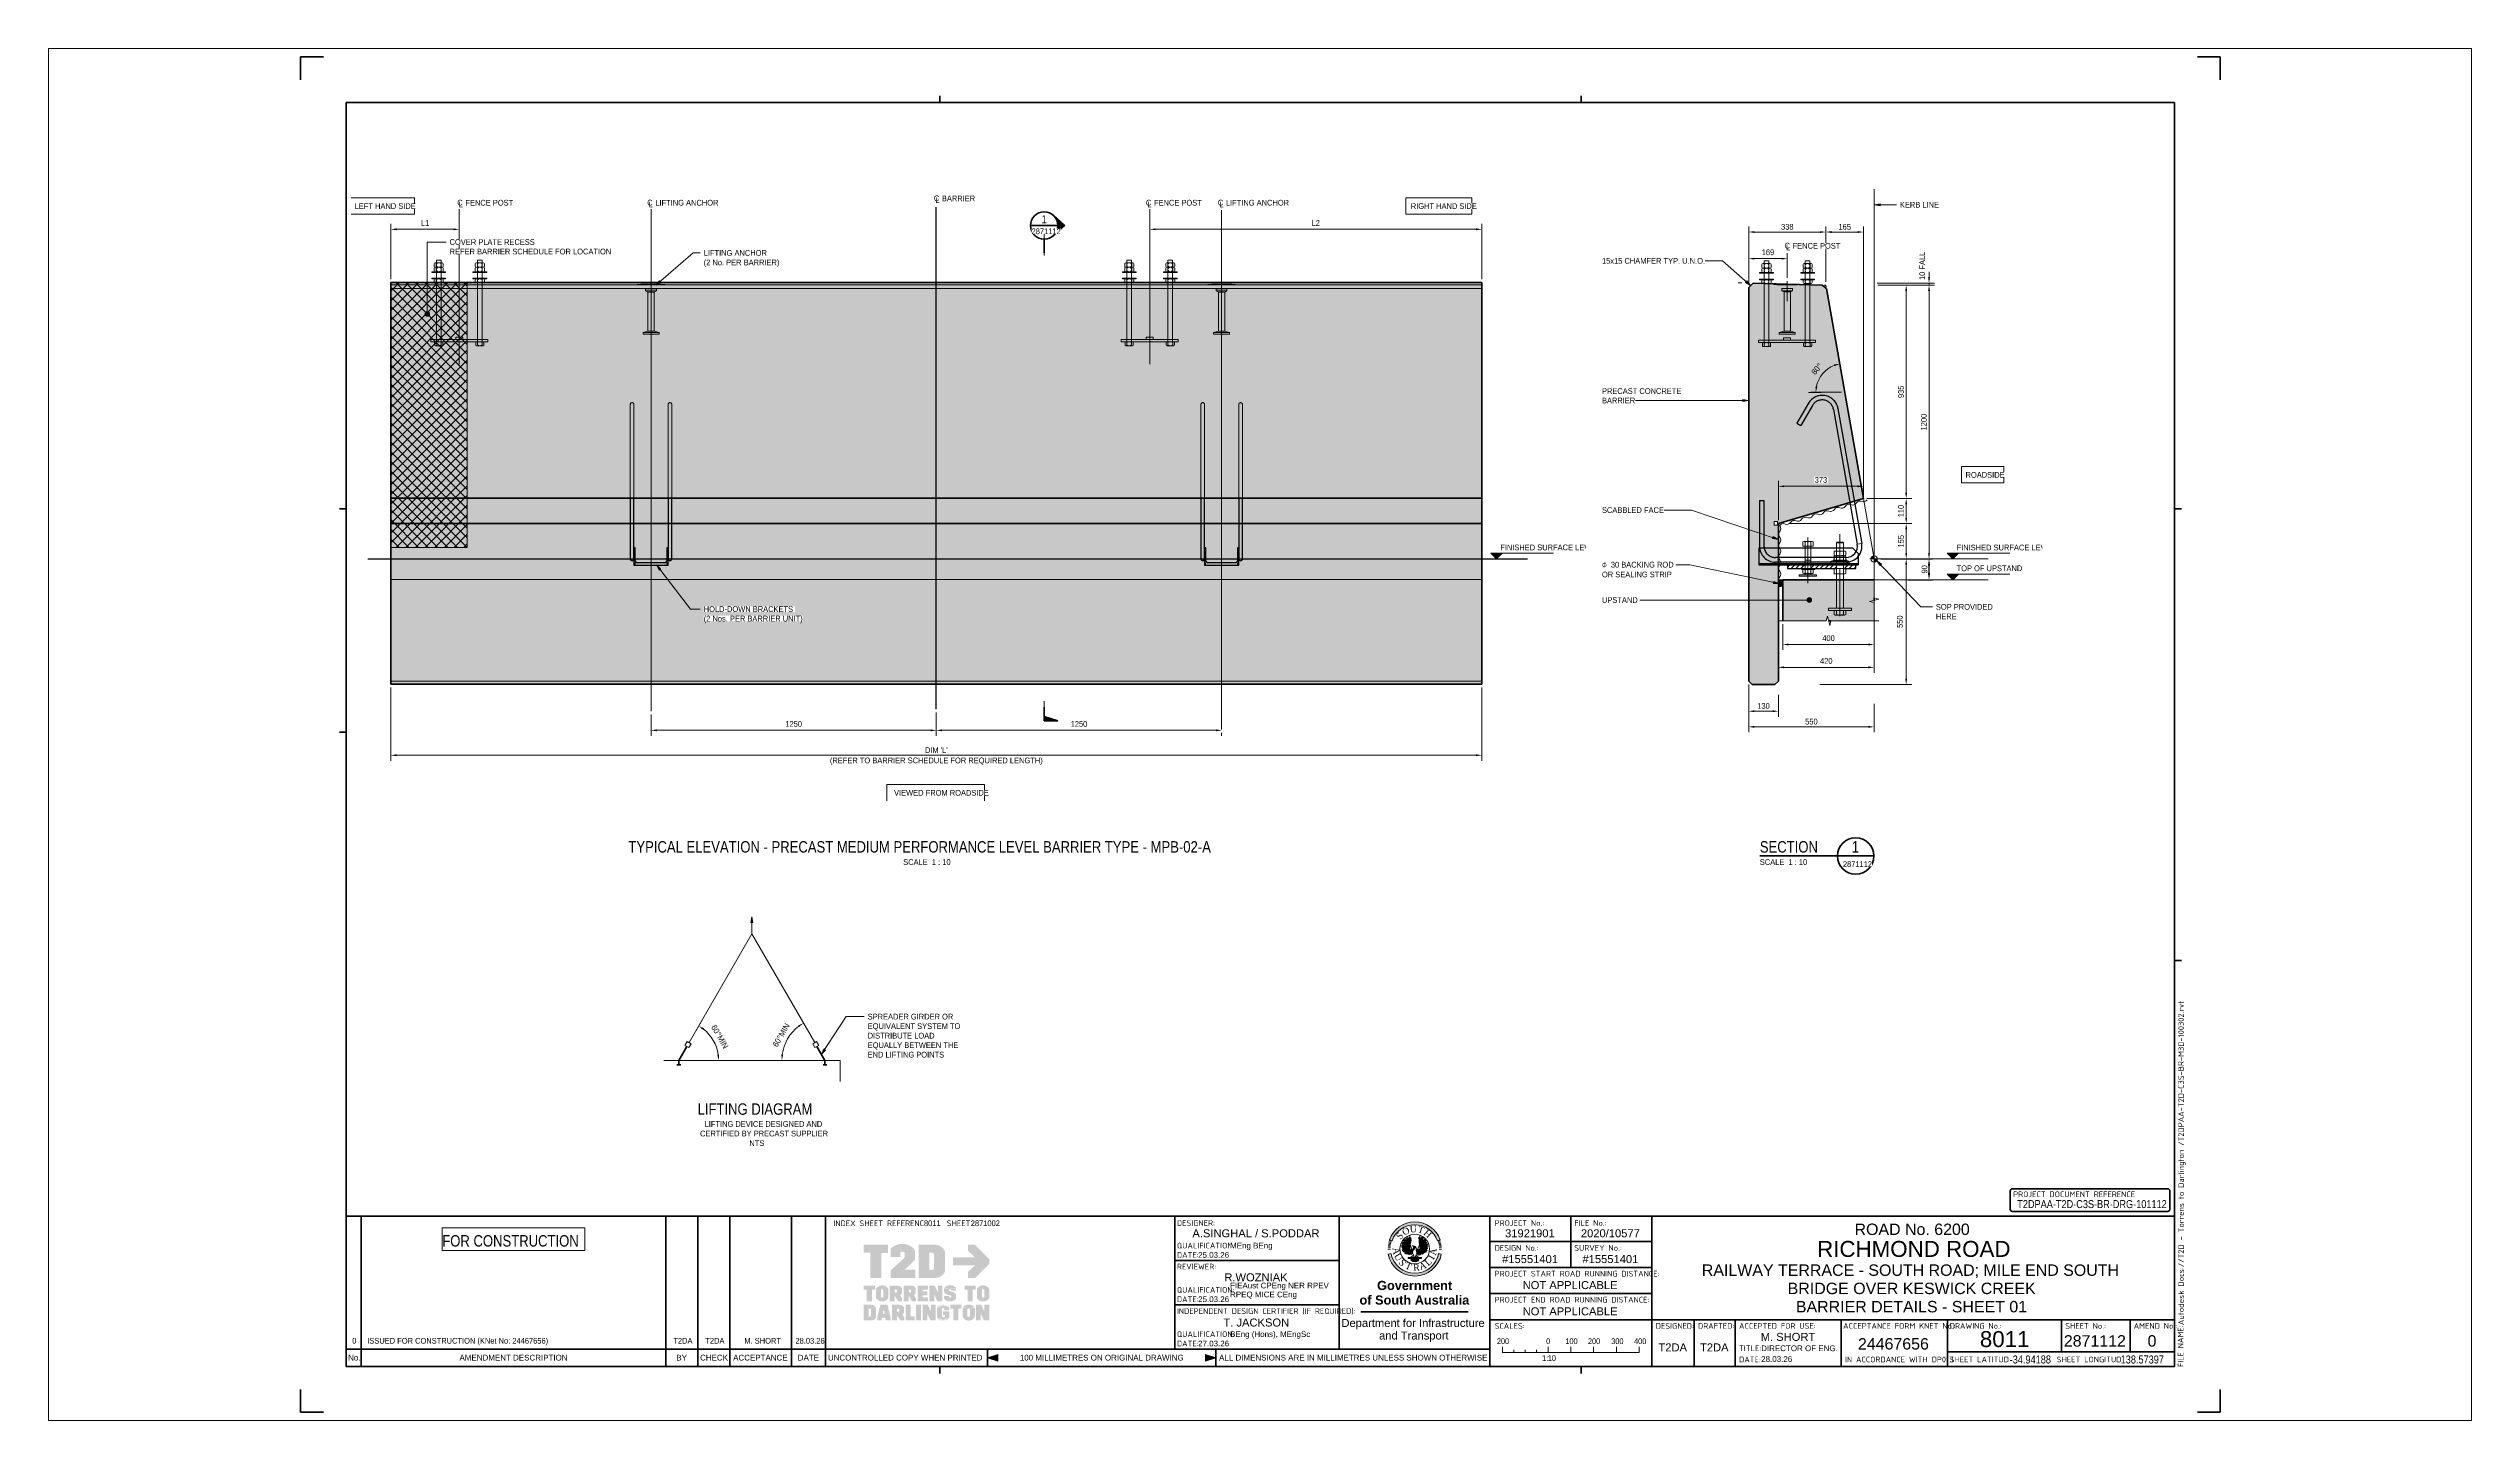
# Paper-space layout 'Layout1' of a CAD drawing. Header units: metres. Extents: x -0.11 to 0.95, y 0 to 0.6.
# The model-space entities are those that its viewports show. They can reach past a viewport. Long polylines and large blocks are cut down to what shows.
import ezdxf

# ---------------------------------------------------------------- set-up
doc = ezdxf.new("R2010")
doc.units = ezdxf.units.M
for name, pattern in [('Dashed', [0.0075, 0.005, -0.0025]), ('Dot_Section Line', [0.02, 0, -0.02]), ('JacobsCenter', [0.015, 0.009, -0.0015, 0.003, -0.0015]), ('JacobsDash', [0.0045, 0.003, -0.0015])]:
    doc.linetypes.add(name, pattern=pattern)
doc.layers.get('Defpoints').update_dxf_attribs({"color": 41})
for name, color, linetype, lineweight in [('A-ANNO-NOTE-STAMP', 10, 'Continuous', 18), ('BRIDGE-G-IMPT', 7, 'Continuous', 13), ('D-BDGE', 7, 'Continuous', 13), ('D-BDGE-LINE', 7, 'Continuous', 9), ('D-ENHA-ANNO-SYMB', 7, 'Continuous', 50), ('D-ENHA-ANNO-TEXT', 7, 'Continuous', 9), ('D-ENHA-GEN-LINE', 7, 'Continuous', 9), ('D-ENHA-TEXT', 7, 'Continuous', 9), ('D-ENHA-TEXT-DIMS', 7, 'Continuous', 9), ('D-ENHA-TITLEBLOCK', 7, 'Continuous', 9), ('G-ANNO-TTLB', 7, 'Continuous', 18)]:
    doc.layers.add(name, color=color, linetype=linetype, lineweight=lineweight)
doc.layers.add('D-BDGE-ANNO-NPLT', color=191, linetype='Continuous', plot=False)
doc.layers.get('D-BDGE-ANNO-NPLT').freeze()
doc.styles.add('Arial', font='arial.ttf', dxfattribs={"height": 0.0025})
doc.styles.add('Arial Narrow', font='ARIALN.TTF', dxfattribs={"height": 0.0035})
doc.styles.add('Arial Narrow_1', font='ARIALN.TTF', dxfattribs={"height": 0.005})
doc.styles.add('Arial Narrow_2', font='ARIALN.TTF', dxfattribs={"height": 0.025})
doc.styles.add('Arial Narrow_3', font='ARIALN.TTF', dxfattribs={"height": 0.0025})
doc.styles.add('Arial Narrow_4', font='ARIALN.TTF', dxfattribs={"height": 0.035})
doc.styles.add('Arial Narrow_5', font='ARIALN.TTF', dxfattribs={"height": 0.0375})
doc.styles.add('Arial Narrow_6', font='ARIALN.TTF', dxfattribs={"width": 0.9, "height": 0.0025})
doc.styles.add('Arial_1', font='arial.ttf', dxfattribs={"height": 0.0035})
doc.styles.add('Arial_2', font='arial.ttf', dxfattribs={"height": 0.005})
doc.styles.add('Arial_3', font='arial.ttf', dxfattribs={"height": 0.007})
doc.styles.add('Arial_B', font='arialbd.ttf', dxfattribs={"height": 0.004})
doc.styles.add('ISOCPEUR', font='isocpeur.ttf', dxfattribs={"height": 0.0025})
doc.styles.add('Segoe UI Symbol', font='seguisym.ttf', dxfattribs={"height": 0.025})
doc.styles.add('Times New Roman', font='times.ttf', dxfattribs={"height": 0.008001})
doc.dimstyles.new('____ddd____', dxfattribs={"dimscale": 0.3048, "dimtxt": 0.025586, "dimasz": 0.098425, "dimexe": 0.049213, "dimexo": 0.032808, "dimgap": 0.016404, "dimtad": 1, "dimdec": 0, "dimlfac": 1000, "dimzin": 0, "dimdsep": 46, "dimtxsty": 'Arial Narrow_2', "dimsah": 1, "dimcen": 0.09, "dimaunit": 1, "dimadec": 4, "dimazin": 0, "dimtfac": 1, "dimtdec": 4, "dimtix": 1, "dimtmove": 0, "dimatfit": 3, "dimfxl": 1, "dimtvp": 1, "dimtolj": 1, "dimtzin": 0, "dimarcsym": 2})
doc.dimstyles.new('Dimension_Angle_O___º__', dxfattribs={"dimscale": 0.3048, "dimtxt": 0.038379, "dimasz": 0.123031, "dimexe": 0.11811, "dimexo": 0.07874, "dimgap": 0.098425, "dimtad": 1, "dimdec": 3, "dimlfac": 1000, "dimrnd": 0.001, "dimzin": 0, "dimdsep": 46, "dimtxsty": 'Arial Narrow_5', "dimsah": 1, "dimcen": 0.09, "dimadec": 0, "dimazin": 0, "dimtfac": 1, "dimtdec": 4, "dimtix": 1, "dimtmove": 0, "dimatfit": 3, "dimfxl": 1, "dimtvp": 1, "dimtfill": 1, "dimtolj": 1, "dimtzin": 0, "dimlwd": 18, "dimlwe": 18, "dimarcsym": 2})
doc.dimstyles.new('Dimension_Angle_O___º___1', dxfattribs={"dimscale": 0.3048, "dimtxt": 0.038379, "dimasz": 0.123031, "dimexe": 0.11811, "dimexo": 0.07874, "dimgap": 0.098425, "dimtad": 1, "dimdec": 3, "dimlfac": 1000, "dimrnd": 0.001, "dimzin": 0, "dimdsep": 46, "dimtxsty": 'Arial Narrow_5', "dimsah": 1, "dimcen": 0.09, "dimadec": 0, "dimazin": 0, "dimtfac": 1, "dimtdec": 4, "dimtix": 1, "dimtmove": 0, "dimatfit": 3, "dimfxl": 1, "dimtvp": 1, "dimtfill": 1, "dimtolj": 1, "dimtzin": 0, "dimlwd": 18, "dimlwe": 18, "dimarcsym": 2})
doc.dimstyles.new('Dimension_Angle_T___º__', dxfattribs={"dimscale": 0.3048, "dimtxt": 0.025586, "dimasz": 0.082021, "dimexe": 0.07874, "dimexo": 0.052493, "dimgap": 0.065617, "dimtad": 1, "dimdec": 3, "dimlfac": 1000, "dimrnd": 0.001, "dimzin": 0, "dimdsep": 46, "dimtxsty": 'Arial Narrow_2', "dimsah": 1, "dimcen": 0.09, "dimadec": 0, "dimazin": 0, "dimtfac": 1, "dimtdec": 4, "dimtix": 1, "dimtmove": 0, "dimatfit": 3, "dimfxl": 1, "dimtvp": 1, "dimtolj": 1, "dimtzin": 0, "dimlwd": 18, "dimlwe": 18, "dimarcsym": 2})
doc.dimstyles.new('Dimension_Standard_O__mm_', dxfattribs={"dimscale": 0.3048, "dimtxt": 0.025586, "dimasz": 0.082021, "dimexe": 0.07874, "dimexo": 0.049213, "dimgap": 0.049213, "dimtad": 1, "dimdec": 0, "dimlfac": 1000, "dimzin": 0, "dimdsep": 46, "dimtxsty": 'Arial Narrow_2', "dimsah": 1, "dimcen": 0.09, "dimaunit": 1, "dimadec": 4, "dimazin": 0, "dimtfac": 1, "dimtdec": 4, "dimtix": 1, "dimtmove": 0, "dimatfit": 3, "dimfxl": 1, "dimtvp": 1, "dimtfill": 1, "dimtolj": 1, "dimtzin": 0, "dimlwd": 18, "dimlwe": 18, "dimarcsym": 2})
doc.dimstyles.new('Dimension_Standard_O__mm__1', dxfattribs={"dimscale": 0.3048, "dimtxt": 0.025586, "dimasz": 0.082021, "dimexe": 0.07874, "dimexo": 0.049213, "dimgap": 0.049213, "dimtad": 1, "dimdec": 0, "dimlfac": 1000, "dimzin": 0, "dimdsep": 46, "dimtxsty": 'Arial Narrow_2', "dimsah": 1, "dimcen": 0.09, "dimaunit": 1, "dimadec": 4, "dimazin": 0, "dimtfac": 1, "dimtdec": 4, "dimtix": 1, "dimtmove": 2, "dimatfit": 3, "dimfxl": 1, "dimtvp": 1, "dimtfill": 1, "dimtolj": 1, "dimtzin": 0, "dimlwd": 18, "dimlwe": 18, "dimarcsym": 2})
doc.dimstyles.new('Dimension_Standard_T__mm_', dxfattribs={"dimscale": 0.3048, "dimtxt": 0.025586, "dimasz": 0.082021, "dimexe": 0.07874, "dimexo": 0.049213, "dimgap": 0.032808, "dimtad": 1, "dimdec": 0, "dimlfac": 1000, "dimzin": 0, "dimdsep": 46, "dimtxsty": 'Arial Narrow_2', "dimsah": 1, "dimcen": 0.09, "dimaunit": 1, "dimadec": 4, "dimazin": 0, "dimtfac": 1, "dimtdec": 4, "dimtix": 1, "dimtmove": 0, "dimatfit": 3, "dimfxl": 1, "dimtvp": 1, "dimtolj": 1, "dimtzin": 0, "dimlwd": 18, "dimlwe": 18, "dimarcsym": 2})

# ---------------------------------------------------------------- blocks, each defined once
blk = doc.blocks.new('T2DPAA-T2D-PWA-DE-XRF-000001 - Drawing3_dwg-6272381-BARRIER DETAILS - SHEET 01')
at = {"layer": 'BRIDGE-G-IMPT'}
h = blk.add_hatch(color=256, dxfattribs=at)
edge = h.paths.add_edge_path()
edge.add_line((0.1549, 0.1015), (0.1515, 0.1021))
edge.add_arc((0.1226, 0.1077), 0.0295, 190.997, 349.003, ccw=False)
edge.add_line((0.0937, 0.1021), (0.0903, 0.1015))
edge.add_arc((0.1226, 0.1077), 0.0329, 190.997, 349.003)
edge = h.paths.add_edge_path()
edge.add_arc((0.1226, 0.1077), 0.0329, 20.0475, 159.9525, ccw=False)
edge.add_line((0.1535, 0.119), (0.1503, 0.1178))
edge.add_arc((0.1226, 0.1077), 0.0295, 20.0475, 159.9525)
edge.add_line((0.0949, 0.1178), (0.0917, 0.119))
h = blk.add_hatch(color=256, dxfattribs=at)
edge = h.paths.add_edge_path()
edge.add_arc((0.1226, 0.1077), 0.0329, 161.3902, 162.9856, ccw=False)
edge.add_line((0.0915, 0.1183), (0.0914, 0.1182))
edge.add_line((0.0915, 0.1183), (0.0947, 0.1172))
edge.add_line((0.0947, 0.1171), (0.0947, 0.1172))
edge.add_arc((0.1226, 0.1077), 0.0295, 161.3902, 162.9856)
edge.add_line((0.0944, 0.1163), (0.0911, 0.1174))
h = blk.add_hatch(color=256, dxfattribs=at)
edge = h.paths.add_edge_path()
edge.add_line((0.1206, 0.1074), (0.1207, 0.1074))
edge.add_line((0.1207, 0.1074), (0.1206, 0.1074))
edge = h.paths.add_edge_path()
edge.add_line((0.1166, 0.11), (0.1166, 0.1074))
edge.add_line((0.1166, 0.1074), (0.1183, 0.1065))
edge.add_line((0.1183, 0.1065), (0.119, 0.1076))
edge.add_line((0.119, 0.1076), (0.1204, 0.1079))
edge.add_line((0.1204, 0.1079), (0.1207, 0.1074))
edge.add_line((0.1207, 0.1074), (0.1211, 0.1067))
edge.add_line((0.1211, 0.1067), (0.1187, 0.1008))
edge.add_line((0.1187, 0.1008), (0.1178, 0.1012))
edge.add_line((0.1178, 0.1012), (0.1166, 0.1008))
edge.add_line((0.1166, 0.1008), (0.1161, 0.1012))
edge.add_line((0.1161, 0.1012), (0.1147, 0.101))
edge.add_line((0.1147, 0.101), (0.1143, 0.1017))
edge.add_line((0.1143, 0.1017), (0.1131, 0.1012))
edge.add_line((0.1131, 0.1012), (0.1128, 0.1022))
edge.add_line((0.1128, 0.1022), (0.1119, 0.1019))
edge.add_line((0.1119, 0.1019), (0.1119, 0.1029))
edge.add_line((0.1119, 0.1029), (0.1105, 0.1027))
edge.add_line((0.1105, 0.1027), (0.1107, 0.1043))
edge.add_line((0.1107, 0.1043), (0.1091, 0.1041))
edge.add_line((0.1091, 0.1041), (0.1095, 0.1057))
edge.add_line((0.1095, 0.1057), (0.1077, 0.106))
edge.add_line((0.1077, 0.106), (0.1081, 0.1069))
edge.add_line((0.1081, 0.1069), (0.1072, 0.1074))
edge.add_line((0.1072, 0.1074), (0.1081, 0.1091))
edge.add_line((0.1081, 0.1091), (0.1069, 0.11))
edge.add_line((0.1069, 0.11), (0.1081, 0.1112))
edge.add_line((0.1081, 0.1112), (0.1069, 0.1122))
edge.add_line((0.1069, 0.1122), (0.1085, 0.113))
edge.add_line((0.1085, 0.113), (0.1072, 0.1143))
edge.add_line((0.1072, 0.1143), (0.1095, 0.1145))
edge.add_line((0.1095, 0.1145), (0.1081, 0.116))
edge.add_line((0.1081, 0.116), (0.1105, 0.116))
edge.add_line((0.1105, 0.116), (0.1088, 0.1179))
edge.add_line((0.1088, 0.1179), (0.1119, 0.1163))
edge.add_line((0.1119, 0.1163), (0.1105, 0.1193))
edge.add_line((0.1105, 0.1193), (0.1138, 0.1172))
edge.add_line((0.1138, 0.1172), (0.1121, 0.121))
edge.add_line((0.1121, 0.121), (0.1147, 0.1181))
edge.add_line((0.1147, 0.1181), (0.1143, 0.1224))
edge.add_line((0.1143, 0.1224), (0.1159, 0.1188))
edge.add_line((0.1159, 0.1188), (0.1166, 0.1236))
edge.add_line((0.1166, 0.1236), (0.1171, 0.1207))
edge.add_line((0.1171, 0.1207), (0.1178, 0.1214))
edge.add_line((0.1178, 0.1214), (0.118, 0.1179))
edge.add_line((0.118, 0.1179), (0.1171, 0.1131))
edge.add_line((0.1171, 0.1131), (0.1178, 0.111))
edge.add_line((0.1178, 0.111), (0.1166, 0.11))
for points in [[(0.1105, 0.1193), (0.1088, 0.1179), (0.1119, 0.1163)], [(0.1369, 0.1093), (0.1385, 0.1081), (0.1367, 0.1074), (0.1376, 0.106), (0.1357, 0.106), (0.1367, 0.1043), (0.1348, 0.1043), (0.1348, 0.1031), (0.1336, 0.1034), (0.1331, 0.1022), (0.1322, 0.1024), (0.1317, 0.1015), (0.1305, 0.1017), (0.1301, 0.101), (0.1296, 0.1015), (0.1291, 0.1005), (0.1286, 0.1008), (0.1277, 0.1003), (0.1275, 0.101), (0.1268, 0.1003), (0.1251, 0.1029), (0.1242, 0.1065), (0.1246, 0.1076), (0.1263, 0.1076), (0.127, 0.1067), (0.1284, 0.1072), (0.1291, 0.11), (0.1275, 0.1112), (0.1282, 0.1133), (0.1275, 0.1219), (0.1284, 0.121), (0.1289, 0.1236), (0.1294, 0.1193), (0.1312, 0.1226), (0.1305, 0.1191), (0.1331, 0.1212), (0.1317, 0.1179), (0.1348, 0.1195), (0.1324, 0.116), (0.1364, 0.1179), (0.1341, 0.1155), (0.1371, 0.116), (0.1355, 0.1143), (0.1381, 0.1141), (0.1364, 0.1131), (0.1383, 0.1124), (0.1367, 0.1114), (0.1385, 0.11)], [(0.1312, 0.1226), (0.1331, 0.1212), (0.1305, 0.1191)], [(0.1348, 0.1195), (0.1364, 0.1179), (0.1324, 0.116)], [(0.1069, 0.1122), (0.1069, 0.11), (0.1081, 0.1112)], [(0.1081, 0.116), (0.1072, 0.1143), (0.1095, 0.1145)], [(0.1077, 0.106), (0.1091, 0.1041), (0.1095, 0.1057)], [(0.1105, 0.1027), (0.1119, 0.1019), (0.1119, 0.1029)], [(0.1225, 0.0967), (0.1233, 0.0985), (0.1277, 0.0943), (0.1263, 0.0929), (0.1237, 0.092), (0.1202, 0.0924), (0.1176, 0.0943), (0.1218, 0.0984)], [(0.1291, 0.1005), (0.1301, 0.101), (0.1296, 0.1015)], [(0.1317, 0.1015), (0.1331, 0.1022), (0.1322, 0.1024)], [(0.1383, 0.1124), (0.1381, 0.1141), (0.1364, 0.1131)]]:
    blk.add_hatch(color=256, dxfattribs=at).paths.add_polyline_path(points)
h = blk.add_hatch(color=256, dxfattribs=at)
edge = h.paths.add_edge_path()
edge.add_line((0.154, 0.1174), (0.1508, 0.1163))
edge.add_arc((0.1226, 0.1077), 0.0295, 17.0144, 18.6098)
edge.add_line((0.1505, 0.1172), (0.1505, 0.1171))
edge.add_line((0.1505, 0.1172), (0.1537, 0.1183))
edge.add_line((0.1538, 0.1182), (0.1537, 0.1183))
edge.add_arc((0.1226, 0.1077), 0.0329, 17.0144, 18.6098, ccw=False)
h = blk.add_hatch(color=256, dxfattribs=at)
edge = h.paths.add_edge_path()
edge.add_line((0.0931, 0.1083), (0.0897, 0.1083))
edge.add_arc((0.1226, 0.1077), 0.0329, 177.3415, 178.9368, ccw=False)
edge.add_line((0.0897, 0.1094), (0.0897, 0.1093))
edge.add_line((0.0897, 0.1094), (0.0932, 0.1092))
edge.add_line((0.0932, 0.1091), (0.0932, 0.1092))
edge.add_arc((0.1226, 0.1077), 0.0295, 177.3415, 178.9368)
h = blk.add_hatch(color=256, dxfattribs=at)
edge = h.paths.add_edge_path()
edge.add_line((0.0931, 0.1069), (0.0897, 0.1068))
edge.add_arc((0.1226, 0.1077), 0.0329, 180, 181.5953, ccw=False)
edge.add_line((0.0897, 0.1078), (0.0897, 0.1077))
edge.add_line((0.0897, 0.1078), (0.0931, 0.1078))
edge.add_line((0.0931, 0.1077), (0.0931, 0.1078))
edge.add_arc((0.1226, 0.1077), 0.0295, 180, 181.5953)
h = blk.add_hatch(color=256, dxfattribs=at)
edge = h.paths.add_edge_path()
edge.add_arc((0.1226, 0.1077), 0.0329, 174.6829, 176.2783, ccw=False)
edge.add_line((0.0899, 0.1109), (0.0898, 0.1108))
edge.add_line((0.0899, 0.1109), (0.0933, 0.1106))
edge.add_line((0.0933, 0.1105), (0.0933, 0.1106))
edge.add_arc((0.1226, 0.1077), 0.0295, 174.6829, 176.2783)
edge.add_line((0.0932, 0.1096), (0.0898, 0.1099))
h = blk.add_hatch(color=256, dxfattribs=at)
edge = h.paths.add_edge_path()
edge.add_arc((0.1226, 0.1077), 0.0329, 172.0244, 173.6197, ccw=False)
edge.add_line((0.09, 0.1124), (0.09, 0.1123))
edge.add_line((0.09, 0.1124), (0.0934, 0.1119))
edge.add_line((0.0934, 0.1118), (0.0934, 0.1119))
edge.add_arc((0.1226, 0.1077), 0.0295, 172.0244, 173.6197)
edge.add_line((0.0933, 0.111), (0.0899, 0.1114))
h = blk.add_hatch(color=256, dxfattribs=at)
edge = h.paths.add_edge_path()
edge.add_arc((0.1226, 0.1077), 0.0329, 169.3658, 170.9612, ccw=False)
edge.add_line((0.0903, 0.1139), (0.0903, 0.1138))
edge.add_line((0.0903, 0.1139), (0.0937, 0.1133))
edge.add_line((0.0936, 0.1132), (0.0937, 0.1133))
edge.add_arc((0.1226, 0.1077), 0.0295, 169.3658, 170.9612)
edge.add_line((0.0935, 0.1124), (0.0901, 0.1129))
h = blk.add_hatch(color=256, dxfattribs=at)
edge = h.paths.add_edge_path()
edge.add_arc((0.1226, 0.1077), 0.0329, 166.7073, 168.3026, ccw=False)
edge.add_line((0.0906, 0.1154), (0.0906, 0.1153))
edge.add_line((0.0906, 0.1154), (0.0939, 0.1146))
edge.add_line((0.0939, 0.1145), (0.0939, 0.1146))
edge.add_arc((0.1226, 0.1077), 0.0295, 166.7073, 168.3026)
edge.add_line((0.0937, 0.1137), (0.0904, 0.1144))
h = blk.add_hatch(color=256, dxfattribs=at)
edge = h.paths.add_edge_path()
edge.add_line((0.0941, 0.115), (0.0907, 0.1159))
edge.add_arc((0.1226, 0.1077), 0.0329, 164.0488, 165.6441, ccw=False)
edge.add_line((0.091, 0.1169), (0.091, 0.1168))
edge.add_line((0.091, 0.1169), (0.0943, 0.1159))
edge.add_line((0.0943, 0.1158), (0.0943, 0.1159))
edge.add_arc((0.1226, 0.1077), 0.0295, 164.0488, 165.6441)
h = blk.add_hatch(color=256, dxfattribs=at)
edge = h.paths.add_edge_path()
edge.add_line((0.1232, 0.1095), (0.1225, 0.1076))
edge.add_line((0.1225, 0.1076), (0.1207, 0.1074))
edge.add_line((0.1207, 0.1074), (0.1207, 0.1074))
edge.add_line((0.1207, 0.1074), (0.1216, 0.1086))
edge.add_line((0.1216, 0.1086), (0.1197, 0.1119))
edge.add_line((0.1197, 0.1119), (0.1232, 0.1107))
edge.add_line((0.1232, 0.1107), (0.1239, 0.1098))
edge.add_line((0.1239, 0.1098), (0.1232, 0.1095))
h = blk.add_hatch(color=256, dxfattribs=at)
edge = h.paths.add_edge_path()
edge.add_arc((0.1226, 0.1077), 0.0295, 14.3559, 15.9512)
edge.add_line((0.1509, 0.1159), (0.1509, 0.1158))
edge.add_line((0.1509, 0.1159), (0.1542, 0.1169))
edge.add_line((0.1542, 0.1168), (0.1542, 0.1169))
edge.add_arc((0.1226, 0.1077), 0.0329, 14.3559, 15.9512, ccw=False)
edge.add_line((0.1545, 0.1159), (0.1511, 0.115))
h = blk.add_hatch(color=256, dxfattribs=at)
edge = h.paths.add_edge_path()
edge.add_line((0.1548, 0.1144), (0.1514, 0.1137))
edge.add_arc((0.1226, 0.1077), 0.0295, 11.6974, 13.2927)
edge.add_line((0.1512, 0.1146), (0.1513, 0.1145))
edge.add_line((0.1512, 0.1146), (0.1546, 0.1154))
edge.add_line((0.1546, 0.1153), (0.1546, 0.1154))
edge.add_arc((0.1226, 0.1077), 0.0329, 11.6974, 13.2927, ccw=False)
h = blk.add_hatch(color=256, dxfattribs=at)
edge = h.paths.add_edge_path()
edge.add_arc((0.1226, 0.1077), 0.0295, 9.0388, 10.6342)
edge.add_line((0.1515, 0.1133), (0.1515, 0.1132))
edge.add_line((0.1515, 0.1133), (0.1549, 0.1139))
edge.add_line((0.1549, 0.1138), (0.1549, 0.1139))
edge.add_arc((0.1226, 0.1077), 0.0329, 9.0388, 10.6342, ccw=False)
edge.add_line((0.1551, 0.1129), (0.1517, 0.1124))
h = blk.add_hatch(color=256, dxfattribs=at)
edge = h.paths.add_edge_path()
edge.add_arc((0.1226, 0.1077), 0.0295, 6.3803, 7.9756)
edge.add_line((0.1518, 0.1119), (0.1518, 0.1118))
edge.add_line((0.1518, 0.1119), (0.1552, 0.1124))
edge.add_line((0.1552, 0.1123), (0.1552, 0.1124))
edge.add_arc((0.1226, 0.1077), 0.0329, 6.3803, 7.9756, ccw=False)
edge.add_line((0.1553, 0.1114), (0.1519, 0.111))
h = blk.add_hatch(color=256, dxfattribs=at)
edge = h.paths.add_edge_path()
edge.add_line((0.1554, 0.1099), (0.152, 0.1096))
edge.add_arc((0.1226, 0.1077), 0.0295, 3.7217, 5.3171)
edge.add_line((0.1519, 0.1106), (0.1519, 0.1105))
edge.add_line((0.1519, 0.1106), (0.1553, 0.1109))
edge.add_line((0.1553, 0.1108), (0.1553, 0.1109))
edge.add_arc((0.1226, 0.1077), 0.0329, 3.7217, 5.3171, ccw=False)
h = blk.add_hatch(color=256, dxfattribs=at)
edge = h.paths.add_edge_path()
edge.add_line((0.1555, 0.1083), (0.1521, 0.1083))
edge.add_arc((0.1226, 0.1077), 0.0295, 1.0632, 2.6585)
edge.add_line((0.152, 0.1092), (0.152, 0.1091))
edge.add_line((0.152, 0.1092), (0.1554, 0.1094))
edge.add_line((0.1555, 0.1093), (0.1554, 0.1094))
edge.add_arc((0.1226, 0.1077), 0.0329, 1.0632, 2.6585, ccw=False)
h = blk.add_hatch(color=256, dxfattribs=at)
edge = h.paths.add_edge_path()
edge.add_line((0.1555, 0.1068), (0.152, 0.1069))
edge.add_arc((0.1226, 0.1077), 0.0295, 358.4047, 360)
edge.add_line((0.1521, 0.1078), (0.1521, 0.1077))
edge.add_line((0.1521, 0.1078), (0.1555, 0.1078))
edge.add_line((0.1555, 0.1077), (0.1555, 0.1078))
edge.add_arc((0.1226, 0.1077), 0.0329, 358.4047, 360, ccw=False)
for p, q in [((0.0917, 0.119), (0.0949, 0.1178)), ((0.1105, 0.1193), (0.1088, 0.1179)), ((0.1119, 0.1163), (0.1105, 0.1193)), ((0.1305, 0.1191), (0.1312, 0.1226)), ((0.1331, 0.1212), (0.1305, 0.1191)), ((0.1312, 0.1226), (0.1331, 0.1212)), ((0.1324, 0.116), (0.1348, 0.1195)), ((0.1348, 0.1195), (0.1364, 0.1179)), ((0.1503, 0.1178), (0.1535, 0.119)), ((0.0903, 0.1015), (0.0937, 0.1021)), ((0.1069, 0.1122), (0.1069, 0.11)), ((0.1081, 0.1112), (0.1069, 0.1122)), ((0.1069, 0.11), (0.1081, 0.1112)), ((0.1081, 0.116), (0.1072, 0.1143)), ((0.1072, 0.1143), (0.1095, 0.1145)), ((0.1077, 0.106), (0.1091, 0.1041)), ((0.1095, 0.1057), (0.1077, 0.106)), ((0.1095, 0.1145), (0.1081, 0.116)), ((0.1088, 0.1179), (0.1119, 0.1163)), ((0.1091, 0.1041), (0.1095, 0.1057)), ((0.1119, 0.1029), (0.1105, 0.1027)), ((0.1105, 0.1027), (0.1119, 0.1019)), ((0.1119, 0.1019), (0.1119, 0.1029)), ((0.115, 0.0967), (0.1197, 0.0967)), ((0.1211, 0.1003), (0.1173, 0.0974)), ((0.1244, 0.1003), (0.1272, 0.0974)), ((0.1256, 0.0967), (0.1308, 0.0967)), ((0.1296, 0.1015), (0.1291, 0.1005)), ((0.1291, 0.1005), (0.1301, 0.101)), ((0.1301, 0.101), (0.1296, 0.1015)), ((0.1322, 0.1024), (0.1317, 0.1015)), ((0.1317, 0.1015), (0.1331, 0.1022)), ((0.1331, 0.1022), (0.1322, 0.1024)), ((0.1364, 0.1179), (0.1324, 0.116)), ((0.1381, 0.1141), (0.1364, 0.1131)), ((0.1364, 0.1131), (0.1383, 0.1124)), ((0.1383, 0.1124), (0.1381, 0.1141)), ((0.1515, 0.1021), (0.1549, 0.1015))]:
    blk.add_line(p, q, dxfattribs=at)
at = {"layer": 'BRIDGE-G-IMPT', "flags": 128}
for points in [[(0.1085, 0.113), (0.1072, 0.1143), (0.1095, 0.1145), (0.1081, 0.116), (0.1105, 0.116), (0.1088, 0.1179), (0.1119, 0.1163), (0.1105, 0.1193), (0.1138, 0.1172), (0.1121, 0.121), (0.1147, 0.1181), (0.1143, 0.1224), (0.1159, 0.1188), (0.1166, 0.1236), (0.1171, 0.1207), (0.1178, 0.1214), (0.118, 0.1179), (0.1171, 0.1131), (0.119, 0.1076), (0.1204, 0.1079), (0.1211, 0.1067), (0.1187, 0.1008), (0.1178, 0.1012), (0.1166, 0.1008), (0.1161, 0.1012), (0.1147, 0.101), (0.1143, 0.1017), (0.1131, 0.1012), (0.1128, 0.1022), (0.1119, 0.1019), (0.1119, 0.1029), (0.1105, 0.1027), (0.1107, 0.1043), (0.1091, 0.1041), (0.1095, 0.1057), (0.1077, 0.106), (0.1081, 0.1069), (0.1072, 0.1074), (0.1081, 0.1091), (0.1069, 0.11), (0.1081, 0.1112), (0.1069, 0.1122), (0.1087, 0.1131)], [(0.1199, 0.1031), (0.1225, 0.0967), (0.1251, 0.1029), (0.1242, 0.1065), (0.1246, 0.1076), (0.1263, 0.1076), (0.1282, 0.1133), (0.1275, 0.1219), (0.1284, 0.121), (0.1289, 0.1236), (0.1294, 0.1193), (0.1312, 0.1226), (0.1305, 0.1191), (0.1331, 0.1212), (0.1317, 0.1179), (0.1348, 0.1195), (0.1324, 0.116), (0.1364, 0.1179), (0.1341, 0.1155), (0.1371, 0.116), (0.1355, 0.1143), (0.1381, 0.1141), (0.1364, 0.1131), (0.1383, 0.1124), (0.1367, 0.1114), (0.1385, 0.11), (0.1369, 0.1093), (0.1385, 0.1081), (0.1367, 0.1074), (0.1376, 0.106), (0.1357, 0.106), (0.1367, 0.1043), (0.1348, 0.1043), (0.1348, 0.1031), (0.1336, 0.1034), (0.1331, 0.1022), (0.1322, 0.1024), (0.1317, 0.1015), (0.1305, 0.1017), (0.1301, 0.101), (0.1296, 0.1015), (0.1291, 0.1005), (0.1286, 0.1008), (0.1277, 0.1003), (0.1275, 0.101), (0.1268, 0.1003), (0.1251, 0.1029)], [(0.1206, 0.0974), (0.1145, 0.0974), (0.1145, 0.0962), (0.1194, 0.0962)], [(0.119, 0.1076), (0.1183, 0.1065), (0.1166, 0.1074), (0.1166, 0.11), (0.1178, 0.111)], [(0.1218, 0.0984), (0.1176, 0.0943), (0.1202, 0.0924), (0.1237, 0.092), (0.1263, 0.0929), (0.1277, 0.0943), (0.1233, 0.0985)], [(0.1239, 0.1098), (0.1244, 0.1091), (0.1246, 0.1076)], [(0.1246, 0.0974), (0.1308, 0.0974), (0.1308, 0.0962), (0.126, 0.0962)], [(0.1263, 0.1076), (0.127, 0.1067), (0.1284, 0.1072), (0.1291, 0.11), (0.1275, 0.1112)]]:
    blk.add_lwpolyline(points, dxfattribs=at)
blk.add_lwpolyline([(0.1206, 0.1074), (0.1216, 0.1086), (0.1197, 0.1119), (0.1232, 0.1107), (0.1239, 0.1098), (0.1232, 0.1095), (0.1225, 0.1076)], close=True, dxfattribs=at)
at = {"layer": 'BRIDGE-G-IMPT'}
blk.add_circle((0.1226, 0.1077), 0.018, dxfattribs=at)
for radius, start, end in [(0.0329, 20.0475, 159.9525), (0.0295, 20.0475, 159.9525), (0.0329, 190.997, 349.003), (0.0295, 190.997, 349.003)]:
    blk.add_arc((0.1226, 0.1077), radius, start, end, dxfattribs=at)
at = {"layer": 'BRIDGE-G-IMPT', "lineweight": 9, "char_height": 0.008, "attachment_point": 2, "line_spacing_factor": 1.029793, "style": 'Times New Roman'}
for s, insert, width, rotation in [('S', (0.1012, 0.1263), 0.008041, 49.0663), ('O', (0.1099, 0.133), 0.010353, 26.6943), ('U', (0.1205, 0.136), 0.010353, 4.3222), ('T', (0.1314, 0.1347), 0.008744, 341.9502), ('H', (0.141, 0.1293), 0.010353, 319.5782), ('A', (0.104, 0.106), 0.010353, 279.6978), ('U', (0.1058, 0.0996), 0.010353, 300.15), ('S', (0.1107, 0.0935), 0.008041, 310.3575), ('T', (0.1164, 0.0903), 0.008744, 336.9699), ('R', (0.1244, 0.0893), 0.009549, 3.701), ('A', (0.1307, 0.0909), 0.010353, 21.3382), ('L', (0.1363, 0.0949), 0.008744, 42.375), ('I', (0.1395, 0.0995), 0.004825, 60.5783), ('A', (0.141, 0.1048), 0.010353, 83.64)]:
    blk.add_mtext(s, dxfattribs=dict(at, insert=insert, width=width, rotation=rotation))
blk = doc.blocks.new('T2DPAA-T2D-PWA-DE-XRF-000001 - Standard-7771770-BARRIER DETAILS - SHEET 01')
at = {"layer": 'BRIDGE-G-IMPT', "lineweight": 9}
for points in [[(0.3055, 0.0254), (0.3055, 0.0239), (0.3055, 0.0224), (0.301, 0.0239)], [(0.3965, 0.0254), (0.401, 0.0239), (0.3965, 0.0224), (0.3965, 0.0239)]]:
    blk.add_hatch(color=256, dxfattribs=at).paths.add_polyline_path(points)
at = {"layer": 'D-ENHA-TITLEBLOCK', "true_color": 0x1d4a5c}
h = blk.add_hatch(color=139, dxfattribs=at)
edge = h.paths.add_edge_path()
edge.add_line((0.2623, 0.0443), (0.2623, 0.0452))
edge.add_arc((0.2616, 0.044), 0.00145, 58.8241, 99.793)
edge.add_line((0.2613, 0.0454), (0.2613, 0.0441))
edge.add_arc((0.2616, 0.0455), 0.00141, 259.7202, 301.6629)
edge = h.paths.add_edge_path()
edge.add_arc((0.2625, 0.0448), 0.00224, 301.808, 330.1086, ccw=False)
edge.add_line((0.2637, 0.0429), (0.2645, 0.0415))
edge.add_line((0.2645, 0.0415), (0.2645, 0.0403))
edge.add_line((0.2645, 0.0403), (0.2627, 0.0403))
edge.add_line((0.2627, 0.0403), (0.2613, 0.0425))
edge.add_line((0.2613, 0.0425), (0.2613, 0.0403))
edge.add_line((0.2613, 0.0403), (0.2591, 0.0403))
edge.add_line((0.2591, 0.0403), (0.2591, 0.0471))
edge.add_line((0.2591, 0.0471), (0.2624, 0.0471))
edge.add_arc((0.2623, 0.0446), 0.00248, 32.8357, 87.7033, ccw=False)
edge.add_line((0.2644, 0.046), (0.2644, 0.0437))
edge = h.paths.add_edge_path()
edge.add_line((0.2674, 0.0527), (0.2674, 0.0537))
edge.add_arc((0.2667, 0.0524), 0.00145, 58.8241, 99.793)
edge.add_line((0.2665, 0.0539), (0.2665, 0.0526))
edge.add_arc((0.2667, 0.0539), 0.00141, 259.7202, 301.6629)
edge = h.paths.add_edge_path()
edge.add_arc((0.2676, 0.0532), 0.00224, 301.808, 330.1086, ccw=False)
edge.add_line((0.2688, 0.0513), (0.2696, 0.0499))
edge.add_line((0.2696, 0.0499), (0.2696, 0.0487))
edge.add_line((0.2696, 0.0487), (0.2678, 0.0487))
edge.add_line((0.2678, 0.0487), (0.2664, 0.051))
edge.add_line((0.2664, 0.051), (0.2664, 0.0487))
edge.add_line((0.2664, 0.0487), (0.2642, 0.0487))
edge.add_line((0.2642, 0.0487), (0.2642, 0.0555))
edge.add_line((0.2642, 0.0555), (0.2676, 0.0555))
edge.add_arc((0.2675, 0.0531), 0.00248, 32.8357, 87.7033, ccw=False)
edge.add_line((0.2695, 0.0544), (0.2695, 0.0521))
edge = h.paths.add_edge_path()
edge.add_line((0.2499, 0.0422), (0.2499, 0.0452))
edge.add_arc((0.2491, 0.0441), 0.00138, 56.3448, 98.7814)
edge.add_line((0.2489, 0.0454), (0.2489, 0.0419))
edge.add_arc((0.2491, 0.0433), 0.00138, 261.2186, 303.6552)
edge = h.paths.add_edge_path()
edge.add_line((0.2613, 0.0527), (0.2613, 0.0537))
edge.add_arc((0.2606, 0.0524), 0.00145, 58.8241, 99.793)
edge.add_line((0.2603, 0.0539), (0.2603, 0.0526))
edge.add_arc((0.2606, 0.0539), 0.00141, 259.7202, 301.6629)
edge = h.paths.add_edge_path()
edge.add_line((0.2502, 0.0403), (0.2467, 0.0403))
edge.add_line((0.2467, 0.0403), (0.2467, 0.0471))
edge.add_line((0.2467, 0.0471), (0.2501, 0.0471))
edge.add_arc((0.25, 0.0447), 0.00241, 26.2483, 85.5583, ccw=False)
edge.add_line((0.2521, 0.0457), (0.2521, 0.0416))
edge.add_arc((0.2502, 0.0424), 0.00209, 270, 338.4707, ccw=False)
h.paths.add_polyline_path([(0.2555, 0.0451), (0.255, 0.0432), (0.2559, 0.0432)])
h.paths.add_polyline_path([(0.2585, 0.0415), (0.2585, 0.0403), (0.2564, 0.0403), (0.2562, 0.0415), (0.2547, 0.0415), (0.2544, 0.0403), (0.2526, 0.0403), (0.2526, 0.0415), (0.254, 0.0471), (0.2571, 0.0471)])
h.paths.add_polyline_path([(0.2673, 0.042), (0.269, 0.042), (0.269, 0.0403), (0.2651, 0.0403), (0.2651, 0.0471), (0.2673, 0.0471)])
h.paths.add_polyline_path([(0.2718, 0.0403), (0.2696, 0.0403), (0.2696, 0.0471), (0.2718, 0.0471)])
h.paths.add_polyline_path([(0.2762, 0.0441), (0.2762, 0.0471), (0.2782, 0.0471), (0.2782, 0.0403), (0.2759, 0.0403), (0.2746, 0.0432), (0.2746, 0.0403), (0.2725, 0.0403), (0.2725, 0.0471), (0.2748, 0.0471)])
edge = h.paths.add_edge_path()
edge.add_arc((0.2817, 0.0424), 0.000774, 214.5178, 325.4822)
edge.add_line((0.2823, 0.0419), (0.2823, 0.0427))
edge.add_line((0.2823, 0.0427), (0.2815, 0.0427))
edge.add_line((0.2815, 0.0427), (0.2815, 0.0443))
edge.add_line((0.2815, 0.0443), (0.2842, 0.0443))
edge.add_line((0.2842, 0.0443), (0.2842, 0.0415))
edge.add_arc((0.2819, 0.0428), 0.00262, 274.1131, 330.4929, ccw=False)
edge.add_arc((0.2815, 0.0434), 0.00327, 260.2337, 279.7663, ccw=False)
edge.add_arc((0.2812, 0.0429), 0.00275, 208.3817, 264.7517, ccw=False)
edge.add_line((0.2788, 0.0416), (0.2788, 0.0458))
edge.add_arc((0.2812, 0.0445), 0.00268, 94.8448, 152.8409, ccw=False)
edge.add_arc((0.2815, 0.0424), 0.00482, 83.0812, 96.9188, ccw=False)
edge.add_arc((0.2818, 0.0444), 0.00278, 31.3102, 83.6241, ccw=False)
edge.add_line((0.2842, 0.0459), (0.2842, 0.0447))
edge.add_line((0.2842, 0.0447), (0.282, 0.0447))
edge.add_line((0.282, 0.0447), (0.282, 0.0455))
edge.add_arc((0.2815, 0.0451), 0.000641, 40.732, 139.268)
edge.add_line((0.281, 0.0455), (0.281, 0.0419))
h.paths.add_polyline_path([(0.2882, 0.0403), (0.2859, 0.0403), (0.2859, 0.0454), (0.2846, 0.0454), (0.2846, 0.0471), (0.2895, 0.0471), (0.2895, 0.0454), (0.2882, 0.0454)])
edge = h.paths.add_edge_path()
edge.add_arc((0.2927, 0.0429), 0.00104, 239.6549, 300.3451)
edge.add_line((0.2932, 0.042), (0.2932, 0.0454))
edge.add_arc((0.2927, 0.0445), 0.00103, 59.5446, 120.4554)
edge.add_line((0.2921, 0.0454), (0.2921, 0.042))
edge = h.paths.add_edge_path()
edge.add_arc((0.2927, 0.0434), 0.00323, 212.7347, 327.2653, ccw=False)
edge.add_line((0.29, 0.0417), (0.29, 0.0458))
edge.add_arc((0.2927, 0.044), 0.00323, 32.6408, 147.3592, ccw=False)
edge.add_line((0.2954, 0.0458), (0.2954, 0.0417))
h.paths.add_polyline_path([(0.3017, 0.0403), (0.2993, 0.0403), (0.298, 0.0432), (0.298, 0.0403), (0.2959, 0.0403), (0.2959, 0.0471), (0.2982, 0.0471), (0.2996, 0.0441), (0.2996, 0.0471), (0.3017, 0.0471)])
edge = h.paths.add_edge_path()
edge.add_arc((0.299, 0.0513), 0.00104, 239.6549, 300.3451)
edge.add_line((0.2995, 0.0504), (0.2995, 0.0538))
edge.add_arc((0.299, 0.0529), 0.00103, 59.5446, 120.4554)
edge.add_line((0.2985, 0.0538), (0.2985, 0.0504))
edge = h.paths.add_edge_path()
edge.add_arc((0.299, 0.0518), 0.00323, 212.7347, 327.2653, ccw=False)
edge.add_line((0.2963, 0.0501), (0.2963, 0.0542))
edge.add_arc((0.299, 0.0524), 0.00323, 32.6408, 147.3592, ccw=False)
edge.add_line((0.3017, 0.0542), (0.3017, 0.0501))
h.paths.add_polyline_path([(0.2945, 0.0487), (0.2923, 0.0487), (0.2923, 0.0538), (0.2909, 0.0538), (0.2909, 0.0555), (0.2958, 0.0555), (0.2958, 0.0538), (0.2945, 0.0538)])
edge = h.paths.add_edge_path()
edge.add_line((0.2872, 0.0518), (0.2872, 0.0499))
edge.add_arc((0.2849, 0.0513), 0.0027, 273.7285, 329.3952, ccw=False)
edge.add_line((0.285, 0.0486), (0.2841, 0.0486))
edge.add_arc((0.2842, 0.0512), 0.00266, 210.1626, 267.7624, ccw=False)
edge.add_line((0.2819, 0.0499), (0.2819, 0.051))
edge.add_line((0.2819, 0.051), (0.2841, 0.051))
edge.add_arc((0.2845, 0.0508), 0.000522, 155.2714, 300.4507)
edge.add_arc((0.2846, 0.0508), 0.000487, 289.6558, 416.8121)
edge.add_line((0.2849, 0.0512), (0.2834, 0.0515))
edge.add_arc((0.2841, 0.054), 0.00253, 213.4271, 255.8381, ccw=False)
edge.add_line((0.2819, 0.0526), (0.2819, 0.0544))
edge.add_arc((0.2846, 0.0525), 0.00325, 35.8397, 144.1603, ccw=False)
edge.add_line((0.2872, 0.0544), (0.2872, 0.0533))
edge.add_line((0.2872, 0.0533), (0.2851, 0.0533))
edge.add_arc((0.2846, 0.0535), 0.000494, 335.3316, 479.9481)
edge.add_arc((0.2845, 0.0535), 0.000428, 103.9979, 246.4243)
edge.add_line((0.2843, 0.0531), (0.2853, 0.0529))
edge.add_arc((0.2849, 0.0501), 0.00281, 35.1328, 82.3403, ccw=False)
h.paths.add_polyline_path([(0.2792, 0.0526), (0.2792, 0.0555), (0.2812, 0.0555), (0.2812, 0.0487), (0.2789, 0.0487), (0.2776, 0.0517), (0.2776, 0.0487), (0.2755, 0.0487), (0.2755, 0.0555), (0.2778, 0.0555)])
h.paths.add_polyline_path([(0.2725, 0.053), (0.2746, 0.053), (0.2746, 0.0513), (0.2725, 0.0513), (0.2725, 0.0504), (0.2748, 0.0504), (0.2748, 0.0487), (0.2703, 0.0487), (0.2703, 0.0555), (0.2748, 0.0555), (0.2748, 0.0538), (0.2725, 0.0538)])
edge = h.paths.add_edge_path()
edge.add_arc((0.2615, 0.0532), 0.00224, 301.808, 330.1086, ccw=False)
edge.add_line((0.2627, 0.0513), (0.2635, 0.0499))
edge.add_line((0.2635, 0.0499), (0.2635, 0.0487))
edge.add_line((0.2635, 0.0487), (0.2617, 0.0487))
edge.add_line((0.2617, 0.0487), (0.2603, 0.051))
edge.add_line((0.2603, 0.051), (0.2603, 0.0487))
edge.add_line((0.2603, 0.0487), (0.2581, 0.0487))
edge.add_line((0.2581, 0.0487), (0.2581, 0.0555))
edge.add_line((0.2581, 0.0555), (0.2614, 0.0555))
edge.add_arc((0.2613, 0.0531), 0.00248, 32.8357, 87.7033, ccw=False)
edge.add_line((0.2634, 0.0544), (0.2634, 0.0521))
edge = h.paths.add_edge_path()
edge.add_line((0.2543, 0.0538), (0.2543, 0.0504))
edge.add_arc((0.2548, 0.0513), 0.00104, 239.6549, 300.3451)
edge.add_line((0.2553, 0.0504), (0.2553, 0.0538))
edge.add_arc((0.2548, 0.0529), 0.00103, 59.5446, 120.4554)
edge = h.paths.add_edge_path()
edge.add_line((0.2521, 0.0501), (0.2521, 0.0542))
edge.add_arc((0.2548, 0.0524), 0.00323, 32.6408, 147.3592, ccw=False)
edge.add_line((0.2575, 0.0542), (0.2575, 0.0501))
edge.add_arc((0.2548, 0.0518), 0.00323, 212.7347, 327.2653, ccw=False)
h.paths.add_polyline_path([(0.2503, 0.0487), (0.248, 0.0487), (0.248, 0.0538), (0.2467, 0.0538), (0.2467, 0.0555), (0.2516, 0.0555), (0.2516, 0.0538), (0.2503, 0.0538)])
h.paths.add_polyline_path([(0.3017, 0.0672), (0.3017, 0.0651), (0.2955, 0.0588), (0.2924, 0.0588), (0.2924, 0.0616), (0.2955, 0.0644), (0.2858, 0.0644), (0.2858, 0.0679), (0.2955, 0.0679), (0.2924, 0.0707), (0.2924, 0.0734), (0.2955, 0.0734)])
edge = h.paths.add_edge_path()
edge.add_line((0.2768, 0.0699), (0.2754, 0.0699))
edge.add_line((0.2754, 0.0699), (0.2754, 0.0624))
edge.add_line((0.2754, 0.0624), (0.2768, 0.0624))
edge.add_arc((0.2767, 0.0633), 0.000915, 277.9427, 335.4563)
edge.add_line((0.2775, 0.0629), (0.2775, 0.0694))
edge.add_arc((0.2767, 0.0689), 0.000957, 31.2517, 83.8556)
edge = h.paths.add_edge_path()
edge.add_line((0.2781, 0.0589), (0.2707, 0.0589))
edge.add_line((0.2707, 0.0589), (0.2707, 0.0734))
edge.add_line((0.2707, 0.0734), (0.2781, 0.0734))
edge.add_arc((0.2777, 0.0683), 0.00519, 26.2483, 85.5583, ccw=False)
edge.add_line((0.2823, 0.0705), (0.2823, 0.0617))
edge.add_arc((0.2781, 0.0634), 0.00451, 270, 338.4707, ccw=False)
edge = h.paths.add_edge_path()
edge.add_line((0.2627, 0.0699), (0.2627, 0.0681))
edge.add_line((0.2627, 0.0681), (0.2585, 0.0681))
edge.add_line((0.2585, 0.0681), (0.2585, 0.0716))
edge.add_arc((0.2636, 0.0668), 0.00703, 37.1177, 136.9917, ccw=False)
edge.add_line((0.2692, 0.071), (0.2692, 0.0671))
edge.add_arc((0.2674, 0.0677), 0.00193, 316.9738, 340.8309, ccw=False)
edge.add_line((0.2688, 0.0664), (0.268, 0.0656))
edge.add_line((0.268, 0.0656), (0.2646, 0.0625))
edge.add_line((0.2646, 0.0625), (0.2693, 0.0625))
edge.add_line((0.2693, 0.0625), (0.2693, 0.0588))
edge.add_line((0.2693, 0.0588), (0.2585, 0.0588))
edge.add_line((0.2585, 0.0588), (0.2585, 0.0622))
edge.add_line((0.2585, 0.0622), (0.2638, 0.067))
edge.add_line((0.2638, 0.067), (0.2647, 0.068))
edge.add_line((0.2647, 0.068), (0.2647, 0.0699))
edge.add_arc((0.2637, 0.0691), 0.00131, 40.7337, 139.2663)
h.paths.add_polyline_path([(0.2467, 0.0734), (0.2573, 0.0734), (0.2573, 0.0698), (0.2544, 0.0698), (0.2544, 0.0589), (0.2496, 0.0589), (0.2496, 0.0699), (0.2467, 0.0699)])
at = {"layer": 'D-ENHA-GEN-LINE'}
for p, q in [((0.5265, 0.0287), (0.5265, 0.0262)), ((0.5265, 0.0262), (0.5865, 0.0262)), ((0.5315, 0.0274), (0.5315, 0.0262)), ((0.5365, 0.0274), (0.5365, 0.0262)), ((0.5415, 0.0274), (0.5415, 0.0262)), ((0.5465, 0.0287), (0.5465, 0.0262)), ((0.5565, 0.0287), (0.5565, 0.0262)), ((0.5665, 0.0287), (0.5665, 0.0262)), ((0.5765, 0.0287), (0.5765, 0.0262)), ((0.5865, 0.0287), (0.5865, 0.0262))]:
    blk.add_line(p, q, dxfattribs=at)
at = {"layer": 'D-ENHA-TITLEBLOCK', "color": 8, "lineweight": 35, "true_color": 0x808080}
for p, q in [((0, 0.594), (0.01, 0.594)), ((0, 0.584), (0, 0.594)), ((0.831, 0.594), (0.841, 0.594)), ((0.841, 0.594), (0.841, 0.584)), ((0, 0), (0, 0.01)), ((0.01, 0), (0, 0)), ((0.831, 0), (0.841, 0)), ((0.841, 0), (0.841, 0.01))]:
    blk.add_line(p, q, dxfattribs=at)
at = {"layer": 'D-ENHA-TITLEBLOCK', "lineweight": 100}
for p, q in [((0.02, 0.574), (0.02, 0.02)), ((0.821, 0.574), (0.02, 0.574)), ((0.821, 0.02), (0.821, 0.574)), ((0.821, 0.086), (0.02, 0.086)), ((0.23, 0.02), (0.23, 0.086)), ((0.383, 0.086), (0.383, 0.0277)), ((0.455, 0.086), (0.455, 0.0277)), ((0.521, 0.086), (0.521, 0.02)), ((0.592, 0.086), (0.592, 0.02)), ((0.4645, 0.044), (0.5115, 0.044)), ((0.02, 0.02), (0.821, 0.02))]:
    blk.add_line(p, q, dxfattribs=at)
at = {"layer": 'D-ENHA-TITLEBLOCK', "lineweight": 50}
for p, q in [((0.28, 0.577), (0.28, 0.574)), ((0.561, 0.577), (0.561, 0.574)), ((0.017, 0.396), (0.02, 0.396)), ((0.821, 0.396), (0.824, 0.396)), ((0.017, 0.298), (0.02, 0.298)), ((0.821, 0.198), (0.824, 0.198)), ((0.749, 0.097), (0.749, 0.089)), ((0.818, 0.098), (0.75, 0.098)), ((0.819, 0.089), (0.819, 0.097)), ((0.75, 0.088), (0.818, 0.088)), ((0.28, 0.02), (0.28, 0.017)), ((0.561, 0.02), (0.561, 0.017))]:
    blk.add_line(p, q, dxfattribs=at)
at = {"layer": 'D-ENHA-TITLEBLOCK', "lineweight": 35}
for p, q in [((0.0265, 0.02), (0.0265, 0.086)), ((0.16, 0.02), (0.16, 0.086)), ((0.174, 0.02), (0.174, 0.086)), ((0.188, 0.02), (0.188, 0.086)), ((0.215, 0.02), (0.215, 0.086)), ((0.5565, 0.086), (0.5565, 0.0635)), ((0.521, 0.0748), (0.592, 0.0748)), ((0.455, 0.0665), (0.383, 0.0665)), ((0.521, 0.0635), (0.592, 0.0635)), ((0.455, 0.0471), (0.383, 0.0471)), ((0.521, 0.052), (0.592, 0.052)), ((0.521, 0.0405), (0.821, 0.0405)), ((0.6105, 0.0405), (0.6105, 0.02)), ((0.6285, 0.0405), (0.6285, 0.02)), ((0.675, 0.0405), (0.675, 0.02)), ((0.7215, 0.0405), (0.7215, 0.02)), ((0.7715, 0.0265), (0.7715, 0.0405)), ((0.8015, 0.0265), (0.8015, 0.0405)), ((0.521, 0.0277), (0.02, 0.0277)), ((0.301, 0.02), (0.301, 0.0277)), ((0.401, 0.02), (0.401, 0.0277)), ((0.821, 0.0265), (0.7215, 0.0265))]:
    blk.add_line(p, q, dxfattribs=at)
at = {"layer": 'D-ENHA-TITLEBLOCK'}
for p, q in [((0.3055, 0.0254), (0.301, 0.0239)), ((0.301, 0.0239), (0.3055, 0.0224)), ((0.3055, 0.0239), (0.3055, 0.0254)), ((0.3055, 0.0224), (0.3055, 0.0239)), ((0.3965, 0.0254), (0.3965, 0.0239)), ((0.401, 0.0239), (0.3965, 0.0254)), ((0.3965, 0.0239), (0.3965, 0.0224)), ((0.3965, 0.0224), (0.401, 0.0239))]:
    blk.add_line(p, q, dxfattribs=at)
at = {"layer": 'D-ENHA-TITLEBLOCK', "lineweight": 50}
for centre, start, end in [((0.75, 0.097), 90, 180), ((0.818, 0.097), 0, 90), ((0.75, 0.089), 180, 270), ((0.818, 0.089), 270, 0)]:
    blk.add_arc(centre, 0.001, start, end, dxfattribs=at)
at = {"xscale": 0.3600000000000081, "yscale": 0.3600000000000081, "zscale": 0.3600000000000081}
blk.add_blockref('T2DPAA-T2D-PWA-DE-XRF-000001 - Drawing3_dwg-6272381-BARRIER DETAILS - SHEET 01', (0.444, 0.0328), dxfattribs=at)
at = {"layer": 'D-ENHA-TITLEBLOCK', "attachment_point": 1}
for s, insert, char_height, width, style in [('PROJECT DOCUMENT REFERENCE', (0.7503, 0.0968), 0.0025, 0.058764, 'ISOCPEUR'), ('INDEX SHEET REFERENCE:', (0.2334, 0.0841), 0.0025, 0.046899, 'ISOCPEUR'), ('SHEET', (0.2831, 0.0841), 0.0025, 0.011544, 'ISOCPEUR'), ('DESIGNER:', (0.3839, 0.0842), 0.0025, 0.018118, 'ISOCPEUR'), ('PROJECT No.:', (0.5231, 0.0842), 0.0025, 0.02397, 'ISOCPEUR'), ('FILE No.:', (0.558, 0.0842), 0.0025, 0.015553, 'ISOCPEUR'), ('QUALIFICATION:', (0.3839, 0.0743), 0.0025, 0.027498, 'ISOCPEUR'), ('DATE:', (0.3839, 0.0702), 0.0025, 0.010582, 'ISOCPEUR'), ('REVIEWER:', (0.3839, 0.0651), 0.0025, 0.01916, 'ISOCPEUR'), ('DESIGN No.:', (0.5231, 0.0733), 0.0025, 0.020844, 'ISOCPEUR'), ('SURVEY No.:', (0.558, 0.0733), 0.0025, 0.023008, 'ISOCPEUR'), ('QUALIFICATION:', (0.3839, 0.0549), 0.0025, 0.027498, 'ISOCPEUR'), ('Government', (0.4716, 0.0576), 0.004, 0.040004, 'Arial_B'), ('PROJECT START ROAD RUNNING DISTANCE:', (0.5231, 0.062), 0.0025, 0.079207, 'ISOCPEUR'), ('DATE:', (0.3839, 0.0508), 0.0025, 0.010582, 'ISOCPEUR'), ('INDEPENDENT DESIGN CERTIFIER (IF REQUIRED):', (0.3839, 0.0456), 0.0025, 0.08546, 'ISOCPEUR'), ('of South Australia', (0.4639, 0.0512), 0.004, 0.058523, 'Arial_B'), ('PROJECT END ROAD RUNNING DISTANCE:', (0.5231, 0.0506), 0.0025, 0.073835, 'ISOCPEUR'), ('QUALIFICATION:', (0.3839, 0.0355), 0.0025, 0.027498, 'ISOCPEUR'), ('Department for Infrastructure ', (0.456, 0.0409), 0.0035, 0.078004, 'Arial_1'), ('and Transport', (0.4725, 0.0354), 0.0035, 0.037599, 'Arial_1'), ('SCALES:', (0.5231, 0.0391), 0.0025, 0.014911, 'ISOCPEUR'), ('200', (0.5241, 0.0324), 0.0025, 0.005195, 'Arial Narrow_6'), ('0', (0.5457, 0.0324), 0.0025, 0.001732, 'Arial Narrow_6'), ('100', (0.5541, 0.0324), 0.0025, 0.005195, 'Arial Narrow_6'), ('200', (0.564, 0.0324), 0.0025, 0.005195, 'Arial Narrow_6'), ('300', (0.5742, 0.0324), 0.0025, 0.005195, 'Arial Narrow_6'), ('400', (0.5842, 0.0324), 0.0025, 0.005195, 'Arial Narrow_6'), ('DESIGNED:', (0.5937, 0.0391), 0.0025, 0.018118, 'ISOCPEUR'), ('DRAFTED:', (0.6122, 0.0391), 0.0025, 0.017557, 'ISOCPEUR'), ('ACCEPTED FOR USE:', (0.6302, 0.0391), 0.0025, 0.037118, 'ISOCPEUR'), ('ACCEPTANCE FORM KNET No.:', (0.6758, 0.0391), 0.0025, 0.054435, 'ISOCPEUR'), ('DRAWING No.:', (0.7225, 0.0391), 0.0025, 0.024772, 'ISOCPEUR'), ('SHEET No.:', (0.7731, 0.0391), 0.0025, 0.019722, 'ISOCPEUR'), ('AMEND No.:', (0.8031, 0.0391), 0.0025, 0.020603, 'ISOCPEUR'), ('No. ', (0.0208, 0.0252), 0.0025, 0.007215, 'Arial'), ('AMENDMENT DESCRIPTION ', (0.0696, 0.0252), 0.0025, 0.058283, 'Arial'), ('BY ', (0.1646, 0.0252), 0.0025, 0.006814, 'Arial'), ('CHECK', (0.175, 0.0252), 0.0025, 0.014751, 'Arial'), ('ACCEPTANCE', (0.1895, 0.0252), 0.0025, 0.028861, 'Arial'), ('DATE ', (0.2178, 0.0252), 0.0025, 0.012506, 'Arial'), ('UNCONTROLLED COPY WHEN PRINTED', (0.231, 0.0252), 0.0025, 0.082173, 'Arial'), ('100 MILLIMETRES ON ORIGINAL DRAWING ', (0.3151, 0.0252), 0.0025, 0.088186, 'Arial'), ('DATE:', (0.3839, 0.0314), 0.0025, 0.010582, 'ISOCPEUR'), ('ALL DIMENSIONS ARE IN MILLIMETRES UNLESS SHOWN OTHERWISE ', (0.4024, 0.0252), 0.0025, 0.143101, 'Arial'), ('1:', (0.5439, 0.025), 0.0025, 0.002886, 'Arial Narrow_3'), ('10', (0.5464, 0.025), 0.0025, 0.003463, 'Arial Narrow_6'), ('TITLE:', (0.6302, 0.0293), 0.0025, 0.010903, 'ISOCPEUR'), ('DATE:', (0.6302, 0.0244), 0.0025, 0.010582, 'ISOCPEUR'), ('IN ACCORDANCE WITH DP013', (0.6766, 0.0244), 0.0025, 0.05227, 'ISOCPEUR'), ('SHEET LATITUDE', (0.7225, 0.0244), 0.0025, 0.030945, 'ISOCPEUR'), ('SHEET LONGITUDE', (0.7694, 0.0244), 0.0025, 0.03303, 'ISOCPEUR')]:
    blk.add_mtext(s, dxfattribs=dict(at, insert=insert, char_height=char_height, width=width, style=style))
at = {"layer": 'D-ENHA-TITLEBLOCK', "insert": (0.8224, 0.0198), "char_height": 0.0025, "width": 0.021966, "attachment_point": 1, "rotation": 90, "style": 'ISOCPEUR'}
blk.add_mtext('FILE NAME: ', dxfattribs=at)
blk = doc.blocks.new('Viewport - Section Ɵ-4899530-BARRIER DETAILS - SHEET 01')
at = {"layer": 'D-ENHA-ANNO-SYMB'}
blk.add_line((0.05, 0), (0, 0), dxfattribs=at)
blk.add_circle((0.042, 0), 0.008, dxfattribs=at)
at = {"layer": 'D-ENHA-ANNO-SYMB', "lineweight": 9, "insert": (0, 0.0065), "char_height": 0.005, "width": 0.031266, "attachment_point": 1, "style": 'Arial Narrow_1'}
blk.add_mtext('SECTION', dxfattribs=at)
blk = doc.blocks.new('CS_DET_BreakLine_ViewScale1 - CS_Std BreakLine-5691786-DRG-2871112 -  PRECAST BARRIER_MPB-02-A_CONCRETE SECTION')
at = {"layer": 'D-BDGE-LINE', "lineweight": 18}
for p, q in [((0.085, 0.02), (0.08, 0)), ((0.095, -0.02), (0.085, 0.02)), ((0.08, 0), (0, 0)), ((0.1, 0), (0.095, -0.02)), ((0.2, 0), (0.1, 0))]:
    blk.add_line(p, q, dxfattribs=at)
blk = doc.blocks.new('CS_DET_BreakLine_ViewScale1 - CS_Std BreakLine-5691787-DRG-2871112 -  PRECAST BARRIER_MPB-02-A_CONCRETE SECTION')
at = {"layer": 'D-BDGE-LINE', "lineweight": 18}
for p, q in [((0.1949, 0.02), (0.1899, 0)), ((0.2049, -0.02), (0.1949, 0.02)), ((0.1899, 0), (-0.02, 0)), ((0.2099, 0), (0.2049, -0.02)), ((0.4197, 0), (0.2099, 0))]:
    blk.add_line(p, q, dxfattribs=at)
blk = doc.blocks.new('Scabble - Scabble-7490058-DRG-2871112 -  PRECAST BARRIER_MPB-02-A_CONCRETE SECTION')
at = {"layer": 'D-BDGE-LINE', "lineweight": 13}
for centre, start, end in [((0.0125, -0.0145), 49.3072, 130.6928), ((0.0625, -0.0145), 49.3072, 130.6928), ((0.1125, -0.0145), 49.3072, 130.6928), ((0.1625, -0.0145), 49.3072, 130.6928), ((0.2125, -0.0145), 49.3072, 130.6928), ((0.2625, -0.0145), 49.3072, 130.6928), ((0.3125, -0.0145), 49.3072, 130.6928), ((0.3375, 0.0145), 229.3072, 310.6928), ((0.3625, -0.0145), 49.3072, 130.6928), ((0.3875, 0.0145), 229.3072, 310.6928), ((0.0375, 0.0145), 229.3072, 310.6928), ((0.0875, 0.0145), 229.3072, 310.6928), ((0.1375, 0.0145), 229.3072, 310.6928), ((0.1875, 0.0145), 229.3072, 310.6928), ((0.2375, 0.0145), 229.3072, 310.6928), ((0.2875, 0.0145), 229.3072, 310.6928)]:
    blk.add_arc(centre, 0.0192, start, end, dxfattribs=at)
blk = doc.blocks.new('Scabble - Scabble-5691788-DRG-2871112 -  PRECAST BARRIER_MPB-02-A_CONCRETE SECTION')
at = {"layer": 'D-BDGE-LINE', "lineweight": 13}
for centre, start, end in [((0.0125, -0.0145), 49.3072, 130.6928), ((0.0625, -0.0145), 49.3072, 130.6928), ((0.1125, -0.0145), 49.3072, 130.6928), ((0.1625, -0.0145), 49.3072, 130.6928), ((0.2125, -0.0145), 49.3072, 130.6928), ((0.0375, 0.0145), 229.3072, 310.6928), ((0.0875, 0.0145), 229.3072, 310.6928), ((0.1375, 0.0145), 229.3072, 310.6928), ((0.1875, 0.0145), 229.3072, 310.6928), ((0.2375, 0.0145), 229.3072, 288.2949)]:
    blk.add_arc(centre, 0.0192, start, end, dxfattribs=at)
blk = doc.blocks.new('SYM_ANO_Barrier_LiftingHook_CS - Barrier_LiftingHook-5691597-DRG-2871112 -  PRECAST BARRIER_MPB-02-A_CONCRETE ELEVATION')
at = {"layer": 'D-ENHA-GEN-LINE', "linetype": 'JacobsDash'}
for p, q in [((-0.0035, 0.0212), (0.0035, 0.0212)), ((-0.0035, 0.02047), (-0.0035, 0.0212)), ((0.0035, 0.02047), (-0.0035, 0.02047)), ((-0.0014, 0.01982), (-0.0035, 0.02047)), ((0.0035, 0.02047), (0.0014, 0.01982)), ((0.0035, 0.0212), (0.0035, 0.02047)), ((0.0014, 0.01982), (-0.0014, 0.01982)), ((-0.0014, 0.00524), (-0.0014, 0.01982)), ((0.0014, 0.01982), (0.0014, 0.00524)), ((0, 0.00678), (0, -0.00197)), ((-0.0014, 0.00268), (-0.0014, 0.00524)), ((0.0014, 0.00524), (0.0014, 0.00268)), ((-0.00235, 0.00213), (-0.0014, 0.00268)), ((0.00235, 0.00213), (-0.00235, 0.00213)), ((-0.00235, 0.0012), (-0.00235, 0.00213)), ((0.0014, 0.00268), (-0.0014, 0.00268)), ((0.0014, 0.00268), (0.00235, 0.00213)), ((0.00235, 0.00213), (0.00235, 0.0012)), ((0.00235, 0.0012), (-0.00235, 0.0012)), ((-0.00583, -0.00064), (-0.006, -0.0006)), ((-0.00531, -0.00067), (-0.00583, -0.00064)), ((-0.00449, -0.00071), (-0.00531, -0.00067)), ((-0.00341, -0.00073), (-0.00449, -0.00071)), ((-0.00213, -0.00075), (-0.00341, -0.00073)), ((-0.00072, -0.00076), (-0.00213, -0.00075)), ((0.00072, -0.00076), (-0.00072, -0.00076)), ((0.00213, -0.00075), (0.00072, -0.00076)), ((0.00341, -0.00073), (0.00213, -0.00075)), ((0.00449, -0.00071), (0.00341, -0.00073)), ((0.00531, -0.00067), (0.00449, -0.00071)), ((0.00583, -0.00064), (0.00531, -0.00067)), ((0.006, -0.0006), (0.00583, -0.00064))]:
    blk.add_line(p, q, dxfattribs=at)
for start_param, end_param in [(1.570796, 3.136792), (0, 1.570796)]:
    blk.add_ellipse((0, -0.0006), major_axis=(0.006, 0), ratio=0.027767, start_param=start_param, end_param=end_param, dxfattribs=at)
blk = doc.blocks.new('CS_Annot_Centreline Symbol2 - CS_Annot_Centreline Symbol 2-5689285-DRG-2871112 -  PRECAST BARRIER_MPB-02-A_CONCRETE ELEVATION')
at = {"layer": 'D-ENHA-GEN-LINE', "char_height": 0.0025, "attachment_point": 1, "style": 'Arial Narrow_3'}
for s, insert, width in [('C  ', (-0.00109, 0.00476), 0.0044093), ('L', (-0.00041, 0.00392), 0.0019241)]:
    blk.add_mtext(s, dxfattribs=dict(at, insert=insert, width=width))
blk = doc.blocks.new('Drafting View - sectionTail-4870194-DRG-2871112 -  PRECAST BARRIER_MPB-02-A_CONCRETE ELEVATION')
at = {"layer": 'D-ENHA-ANNO-TEXT'}
blk.add_hatch(color=256, dxfattribs=at).paths.add_polyline_path([(-0.006, 0.006), (-0.004, 0), (-0.006, 0)])
at = {"layer": 'D-ENHA-ANNO-TEXT', "lineweight": 50}
for p, q in [((-0.006, 0.006), (-0.006, 0)), ((-0.004, 0), (-0.006, 0.006)), ((-0.006, 0), (-0.004, 0)), ((-0.006, 0), (0, 0))]:
    blk.add_line(p, q, dxfattribs=at)
blk = doc.blocks.new('Drafting View - SectionHead-4898858-DRG-2871112 -  PRECAST BARRIER_MPB-02-A_CONCRETE ELEVATION')
at = {"layer": 'D-ENHA-ANNO-TEXT'}
h = blk.add_hatch(color=256, dxfattribs=at)
edge = h.paths.add_edge_path()
edge.add_line((-0.002, 0.009), (0.00247, 0.004))
edge.add_arc((-0.002, 0), 0.006, 41.8277, 138.1723)
edge.add_line((-0.00647, 0.004), (-0.002, 0.009))
at = {"layer": 'D-ENHA-ANNO-TEXT', "lineweight": 50}
for p, q in [((-0.002, 0.009), (-0.00647, 0.004)), ((0.00247, 0.004), (-0.002, 0.009)), ((0.004, 0), (0.01, 0))]:
    blk.add_line(p, q, dxfattribs=at)
for start, end in [(360, 180), (180, 360)]:
    blk.add_arc((-0.002, 0), 0.006, start, end, dxfattribs=at)
blk = doc.blocks.new('DIMBLOCK1-DRG-2871112 -  PRECAST BARRIER_MPB-02-A_CONCRETE ELEVATION')
at = {"layer": 'D-ENHA-TEXT-DIMS', "color": 0, "lineweight": 18, "transparency": 16777216}
for p, q in [((1.0873, 2.1574), (1.0873, 1.8371)), ((5.8673, 2.1574), (5.8673, 1.8371)), ((1.1123, 1.8611), (5.8423, 1.8611))]:
    blk.add_line(p, q, dxfattribs=at)
at = {"layer": 'D-ENHA-TEXT-DIMS', "color": 0, "transparency": 16777216}
for points in [[(1.1123, 1.8652), (1.1123, 1.8569), (1.0873, 1.8611)], [(5.8423, 1.8652), (5.8423, 1.8569), (5.8673, 1.8611)]]:
    blk.add_solid(points, dxfattribs=at)
at = {"layer": 'Defpoints', "color": 0, "transparency": 16777216}
for p in [(1.0873, 2.1724), (5.8673, 2.1724), (5.8673, 1.8611)]:
    blk.add_point(p, dxfattribs=at)
at = {"layer": 'D-ENHA-TEXT-DIMS', "color": 0, "lineweight": 18, "transparency": 16777216, "char_height": 0.025, "width": 0.979082, "attachment_point": 5, "style": 'Arial Narrow_2'}
for s, insert in [("\\A1;DIM 'L'", (3.4773, 1.8836)), ('\\A1;(REFER TO BARRIER SCHEDULE FOR REQUIRED LENGTH)', (3.4773, 1.8347))]:
    blk.add_mtext(s, dxfattribs=dict(at, insert=insert))
blk = doc.blocks.new('SYM_ANO_Barrier_LiftingHook_CS - Barrier_LiftingHook-3065844-DRG-2871112 -  PRECAST BARRIER_MPB-02-A_CONCRETE ELEVATION')
at = {"layer": 'D-ENHA-GEN-LINE', "linetype": 'JacobsDash'}
for p, q in [((0, -0.00678), (0, 0.00197)), ((-0.00583, 0.00064), (-0.006, 0.0006)), ((-0.00531, 0.00067), (-0.00583, 0.00064)), ((-0.00449, 0.00071), (-0.00531, 0.00067)), ((-0.00341, 0.00073), (-0.00449, 0.00071)), ((-0.00213, 0.00075), (-0.00341, 0.00073)), ((-0.00072, 0.00076), (-0.00213, 0.00075)), ((0.00072, 0.00076), (-0.00072, 0.00076)), ((0.00213, 0.00075), (0.00072, 0.00076)), ((0.00341, 0.00073), (0.00213, 0.00075)), ((0.00449, 0.00071), (0.00341, 0.00073)), ((0.00531, 0.00067), (0.00449, 0.00071)), ((0.00583, 0.00064), (0.00531, 0.00067)), ((0.006, 0.0006), (0.00583, 0.00064)), ((-0.00235, -0.0012), (-0.00235, -0.00213)), ((0.00235, -0.0012), (-0.00235, -0.0012)), ((0.00235, -0.00213), (0.00235, -0.0012)), ((0.00235, -0.00213), (-0.00235, -0.00213)), ((-0.00235, -0.00213), (-0.0014, -0.00268)), ((0.0014, -0.00268), (-0.0014, -0.00268)), ((-0.0014, -0.00268), (-0.0014, -0.00524)), ((0.0014, -0.00268), (0.00235, -0.00213)), ((0.0014, -0.00524), (0.0014, -0.00268)), ((-0.0014, -0.00524), (-0.0014, -0.01982)), ((0.0014, -0.01982), (0.0014, -0.00524)), ((-0.0014, -0.01982), (-0.0035, -0.02047)), ((0.0014, -0.01982), (-0.0014, -0.01982)), ((0.0035, -0.02047), (0.0014, -0.01982)), ((0.0035, -0.02047), (-0.0035, -0.02047)), ((-0.0035, -0.02047), (-0.0035, -0.0212)), ((-0.0035, -0.0212), (0.0035, -0.0212)), ((0.0035, -0.0212), (0.0035, -0.02047))]:
    blk.add_line(p, q, dxfattribs=at)
for major_axis, start_param, end_param in [((0.006, 0), 3.146394, 4.712389), ((-0.006, 0), 1.570796, 3.141593)]:
    blk.add_ellipse((0, 0.0006), major_axis=major_axis, ratio=0.027767, start_param=start_param, end_param=end_param, dxfattribs=at)
blk = doc.blocks.new('CS_Annot_Centreline Symbol2 - CS_Annot_Centreline Symbol-5797590-DRG-2871112 -  PRECAST BARRIER_MPB-02-A_CONCRETE ELEVATION')
at = {"layer": 'D-ENHA-GEN-LINE', "char_height": 0.0025, "attachment_point": 1, "style": 'Arial Narrow_3'}
for s, insert, width in [('C  ', (-0.00109, 0.00476), 0.0044093), ('L', (-0.00041, 0.00392), 0.0019241)]:
    blk.add_mtext(s, dxfattribs=dict(at, insert=insert, width=width))
blk = doc.blocks.new('DIMBLOCK2-DRG-2871112 -  PRECAST BARRIER_MPB-02-A_CONCRETE ELEVATION')
at = {"layer": 'D-ENHA-TEXT-DIMS', "color": 0, "lineweight": 18, "transparency": 16777216}
for p, q in [((2.2273, 2.0395), (2.2273, 1.9463)), ((3.4773, 2.0483), (3.4773, 1.9463)), ((2.2523, 1.9703), (3.4523, 1.9703))]:
    blk.add_line(p, q, dxfattribs=at)
at = {"layer": 'D-ENHA-TEXT-DIMS', "color": 0, "transparency": 16777216}
for points in [[(2.2523, 1.9745), (2.2523, 1.9662), (2.2273, 1.9703)], [(3.4523, 1.9745), (3.4523, 1.9662), (3.4773, 1.9703)]]:
    blk.add_solid(points, dxfattribs=at)
at = {"layer": 'Defpoints', "color": 0, "transparency": 16777216}
for p in [(3.4773, 2.0633), (2.2273, 2.0545), (3.4773, 1.9703)]:
    blk.add_point(p, dxfattribs=at)
at = {"layer": 'D-ENHA-TEXT-DIMS', "color": 0, "lineweight": 18, "transparency": 16777216, "insert": (2.8523, 1.9981), "char_height": 0.025, "width": 0.076026, "attachment_point": 5, "style": 'Arial Narrow_2', "bg_fill": 3, "box_fill_scale": 1.1, "bg_fill_color": 256, "bg_fill_true_color": 13158600, "bg_fill_transparency": 0}
blk.add_mtext('\\A1;1250', dxfattribs=at)
blk = doc.blocks.new('DIMBLOCK3-DRG-2871112 -  PRECAST BARRIER_MPB-02-A_CONCRETE ELEVATION')
at = {"layer": 'D-ENHA-TEXT-DIMS', "color": 0, "lineweight": 18, "transparency": 16777216}
for p, q in [((3.4773, 2.0483), (3.4773, 1.9463)), ((3.5023, 1.9703), (4.7023, 1.9703)), ((4.7273, 1.9595), (4.7273, 1.9463))]:
    blk.add_line(p, q, dxfattribs=at)
at = {"layer": 'D-ENHA-TEXT-DIMS', "color": 0, "transparency": 16777216}
for points in [[(3.5023, 1.9745), (3.5023, 1.9662), (3.4773, 1.9703)], [(4.7023, 1.9745), (4.7023, 1.9662), (4.7273, 1.9703)]]:
    blk.add_solid(points, dxfattribs=at)
at = {"layer": 'Defpoints', "color": 0, "transparency": 16777216}
for p in [(3.4773, 2.0633), (4.7273, 1.9745), (4.7273, 1.9703)]:
    blk.add_point(p, dxfattribs=at)
at = {"layer": 'D-ENHA-TEXT-DIMS', "color": 0, "lineweight": 18, "transparency": 16777216, "insert": (4.1023, 1.9981), "char_height": 0.025, "width": 0.076026, "attachment_point": 5, "style": 'Arial Narrow_2', "bg_fill": 3, "box_fill_scale": 1.1, "bg_fill_color": 256, "bg_fill_true_color": 13158600, "bg_fill_transparency": 0}
blk.add_mtext('\\A1;1250', dxfattribs=at)
blk = doc.blocks.new('SYM_ANO_Level - FINISHED LEVEL 2-5691598-DRG-2871112 -  PRECAST BARRIER_MPB-02-A_CONCRETE ELEVATION')
at = {"layer": 'D-ENHA-GEN-LINE'}
blk.add_hatch(color=256, dxfattribs=at).paths.add_polyline_path([(0, 0), (0.00247, -0.00247), (-0.00247, -0.00247)])
for p, q in [((0.00241, 0), (-0.00259, 0)), ((0, 0), (-0.00247, -0.00247)), ((0.00247, -0.00247), (0, 0)), ((-0.025, -0.00247), (0.00241, -0.00247)), ((-0.00247, -0.00247), (0.00247, -0.00247)), ((0.0018, -0.00247), (-0.0018, -0.00247))]:
    blk.add_line(p, q, dxfattribs=at)
blk = doc.blocks.new('DIMBLOCK4-DRG-2871112 -  PRECAST BARRIER_MPB-02-A_CONCRETE ELEVATION')
at = {"layer": 'D-ENHA-TEXT-DIMS', "color": 0, "lineweight": 18, "transparency": 16777216}
for p, q in [((1.0873, 3.9474), (1.0873, 4.19)), ((1.1123, 4.166), (1.3623, 4.166)), ((1.3873, 4.1687), (1.3873, 4.142))]:
    blk.add_line(p, q, dxfattribs=at)
at = {"layer": 'D-ENHA-TEXT-DIMS', "color": 0, "transparency": 16777216}
for points in [[(1.1123, 4.1702), (1.1123, 4.1618), (1.0873, 4.166)], [(1.3623, 4.1702), (1.3623, 4.1618), (1.3873, 4.166)]]:
    blk.add_solid(points, dxfattribs=at)
at = {"layer": 'Defpoints', "color": 0, "transparency": 16777216}
for p in [(1.3873, 4.1837), (1.3873, 4.166), (1.0873, 3.9324)]:
    blk.add_point(p, dxfattribs=at)
at = {"layer": 'D-ENHA-TEXT-DIMS', "color": 0, "lineweight": 18, "transparency": 16777216, "insert": (1.2373, 4.1936), "char_height": 0.025, "width": 0.038013, "attachment_point": 5, "style": 'Arial Narrow_2', "bg_fill": 3, "box_fill_scale": 1.1, "bg_fill_color": 256, "bg_fill_true_color": 13158600, "bg_fill_transparency": 0}
blk.add_mtext('\\A1;L1', dxfattribs=at)
blk = doc.blocks.new('DIMBLOCK5-DRG-2871112 -  PRECAST BARRIER_MPB-02-A_CONCRETE ELEVATION')
at = {"layer": 'D-ENHA-TEXT-DIMS', "color": 0, "lineweight": 18, "transparency": 16777216}
for p, q in [((5.8673, 3.9474), (5.8673, 4.19)), ((4.4123, 4.1687), (4.4123, 4.142)), ((4.4373, 4.166), (5.8423, 4.166))]:
    blk.add_line(p, q, dxfattribs=at)
at = {"layer": 'D-ENHA-TEXT-DIMS', "color": 0, "transparency": 16777216}
for points in [[(4.4373, 4.1702), (4.4373, 4.1618), (4.4123, 4.166)], [(5.8423, 4.1702), (5.8423, 4.1618), (5.8673, 4.166)]]:
    blk.add_solid(points, dxfattribs=at)
at = {"layer": 'Defpoints', "color": 0, "transparency": 16777216}
for p in [(4.4123, 4.1837), (5.8673, 4.166), (5.8673, 3.9324)]:
    blk.add_point(p, dxfattribs=at)
at = {"layer": 'D-ENHA-TEXT-DIMS', "color": 0, "lineweight": 18, "transparency": 16777216, "insert": (5.1398, 4.1936), "char_height": 0.025, "width": 0.038013, "attachment_point": 5, "style": 'Arial Narrow_2', "bg_fill": 3, "box_fill_scale": 1.1, "bg_fill_color": 256, "bg_fill_true_color": 13158600, "bg_fill_transparency": 0}
blk.add_mtext('\\A1;L2', dxfattribs=at)
blk = doc.blocks.new('CS_SYMB_SETOUT POINT - 5mm-5523154-DRG-2871112 -  PRECAST BARRIER_MPB-02-A_CONCRETE SECTION')
at = {"layer": 'D-ENHA-GEN-LINE'}
h = blk.add_hatch(color=256, dxfattribs=at)
edge = h.paths.add_edge_path()
edge.add_line((0, 0.0014), (0, 0))
edge.add_line((0, 0), (-0.0014, 0))
edge.add_arc((0, 0), 0.0014, 90, 180, ccw=False)
h = blk.add_hatch(color=256, dxfattribs=at)
edge = h.paths.add_edge_path()
edge.add_line((0, -0.0014), (0, 0))
edge.add_line((0, 0), (0.0014, 0))
edge.add_arc((0, 0), 0.0014, 270, 360, ccw=False)
for p, q in [((0, -0.0019), (0, 0.0019)), ((0, 0), (0, 0.0014)), ((-0.0019, 0), (0.0019, 0)), ((-0.0014, 0), (0, 0)), ((0.0014, 0), (0, 0)), ((0, 0), (0, -0.0014))]:
    blk.add_line(p, q, dxfattribs=at)
blk.add_circle((0, 0), 0.0014, dxfattribs=at)
for start, end in [(90, 180), (270, 360)]:
    blk.add_arc((0, 0), 0.0014, start, end, dxfattribs=at)
blk = doc.blocks.new('DIMBLOCK6-DRG-2871112 -  PRECAST BARRIER_MPB-02-A_CONCRETE SECTION')
at = {"layer": 'D-ENHA-TEXT-DIMS', "color": 0, "lineweight": 18, "transparency": 16777216}
for p, q in [((7.1767, 1.5447), (7.1767, 1.4035)), ((7.3067, 1.4993), (7.3067, 1.4035)), ((7.2017, 1.4275), (7.2817, 1.4275))]:
    blk.add_line(p, q, dxfattribs=at)
at = {"layer": 'D-ENHA-TEXT-DIMS', "color": 0, "transparency": 16777216}
for points in [[(7.2017, 1.4317), (7.2017, 1.4234), (7.1767, 1.4275)], [(7.2817, 1.4317), (7.2817, 1.4234), (7.3067, 1.4275)]]:
    blk.add_solid(points, dxfattribs=at)
at = {"layer": 'Defpoints', "color": 0, "transparency": 16777216}
for p in [(7.1767, 1.5597), (7.3067, 1.5143), (7.3067, 1.4275)]:
    blk.add_point(p, dxfattribs=at)
at = {"layer": 'D-ENHA-TEXT-DIMS', "color": 0, "lineweight": 18, "transparency": 16777216, "insert": (7.2417, 1.4503), "char_height": 0.025, "width": 0.05702, "attachment_point": 5, "style": 'Arial Narrow_2'}
blk.add_mtext('\\A1;130', dxfattribs=at)
blk = doc.blocks.new('DIMBLOCK7-DRG-2871112 -  PRECAST BARRIER_MPB-02-A_CONCRETE SECTION')
at = {"layer": 'D-ENHA-TEXT-DIMS', "color": 0, "lineweight": 18, "transparency": 16777216}
for p, q in [((7.3535, 2.2498), (7.8908, 2.2498)), ((7.8668, 2.1198), (7.8668, 2.2248)), ((7.762, 2.0948), (7.8908, 2.0948))]:
    blk.add_line(p, q, dxfattribs=at)
at = {"layer": 'D-ENHA-TEXT-DIMS', "color": 0, "transparency": 16777216}
for points in [[(7.8626, 2.2248), (7.8709, 2.2248), (7.8668, 2.2498)], [(7.8626, 2.1198), (7.8709, 2.1198), (7.8668, 2.0948)]]:
    blk.add_solid(points, dxfattribs=at)
at = {"layer": 'Defpoints', "color": 0, "transparency": 16777216}
for p in [(7.3385, 2.2498), (7.8668, 2.2498), (7.747, 2.0948)]:
    blk.add_point(p, dxfattribs=at)
at = {"layer": 'D-ENHA-TEXT-DIMS', "color": 0, "lineweight": 18, "transparency": 16777216, "insert": (7.844, 2.1723), "char_height": 0.025, "width": 0.05702, "attachment_point": 5, "rotation": 90, "style": 'Arial Narrow_2'}
blk.add_mtext('\\A1;155', dxfattribs=at)
blk = doc.blocks.new('DIMBLOCK8-DRG-2871112 -  PRECAST BARRIER_MPB-02-A_CONCRETE SECTION')
at = {"layer": 'D-ENHA-TEXT-DIMS', "color": 0, "lineweight": 18, "transparency": 16777216}
for p, q in [((7.6948, 2.3598), (7.8908, 2.3598)), ((7.8668, 2.2748), (7.8668, 2.3348)), ((7.3535, 2.2498), (7.8908, 2.2498))]:
    blk.add_line(p, q, dxfattribs=at)
at = {"layer": 'D-ENHA-TEXT-DIMS', "color": 0, "transparency": 16777216}
for points in [[(7.8626, 2.3348), (7.8709, 2.3348), (7.8668, 2.3598)], [(7.8626, 2.2748), (7.8709, 2.2748), (7.8668, 2.2498)]]:
    blk.add_solid(points, dxfattribs=at)
at = {"layer": 'Defpoints', "color": 0, "transparency": 16777216}
for p in [(7.6798, 2.3598), (7.8668, 2.3598), (7.3385, 2.2498)]:
    blk.add_point(p, dxfattribs=at)
at = {"layer": 'D-ENHA-TEXT-DIMS', "color": 0, "lineweight": 18, "transparency": 16777216, "insert": (7.844, 2.3048), "char_height": 0.025, "width": 0.05702, "attachment_point": 5, "rotation": 90, "style": 'Arial Narrow_2'}
blk.add_mtext('\\A1;110', dxfattribs=at)
blk = doc.blocks.new('DIMBLOCK9-DRG-2871112 -  PRECAST BARRIER_MPB-02-A_CONCRETE SECTION')
at = {"layer": 'D-ENHA-TEXT-DIMS', "color": 0, "lineweight": 18, "transparency": 16777216}
for p, q in [((7.7424, 3.2948), (7.8908, 3.2948)), ((7.8668, 2.3848), (7.8668, 3.2698)), ((7.6948, 2.3598), (7.8908, 2.3598))]:
    blk.add_line(p, q, dxfattribs=at)
at = {"layer": 'D-ENHA-TEXT-DIMS', "color": 0, "transparency": 16777216}
for points in [[(7.8626, 3.2698), (7.8709, 3.2698), (7.8668, 3.2948)], [(7.8626, 2.3848), (7.8709, 2.3848), (7.8668, 2.3598)]]:
    blk.add_solid(points, dxfattribs=at)
at = {"layer": 'Defpoints', "color": 0, "transparency": 16777216}
for p in [(7.7274, 3.2948), (7.8668, 3.2948), (7.6798, 2.3598)]:
    blk.add_point(p, dxfattribs=at)
at = {"layer": 'D-ENHA-TEXT-DIMS', "color": 0, "lineweight": 18, "transparency": 16777216, "insert": (7.844, 2.8273), "char_height": 0.025, "width": 0.05702, "attachment_point": 5, "rotation": 90, "style": 'Arial Narrow_2'}
blk.add_mtext('\\A1;935', dxfattribs=at)
blk = doc.blocks.new('DIMBLOCK10-DRG-2871112 -  PRECAST BARRIER_MPB-02-A_CONCRETE SECTION')
at = {"layer": 'D-ENHA-TEXT-DIMS', "color": 0, "lineweight": 18, "transparency": 16777216}
for p, q in [((7.1767, 3.2991), (7.1767, 3.5516)), ((7.5149, 3.3098), (7.5149, 3.5516)), ((7.2017, 3.5276), (7.4899, 3.5276))]:
    blk.add_line(p, q, dxfattribs=at)
at = {"layer": 'D-ENHA-TEXT-DIMS', "color": 0, "transparency": 16777216}
for points in [[(7.2017, 3.5317), (7.2017, 3.5234), (7.1767, 3.5276)], [(7.4899, 3.5317), (7.4899, 3.5234), (7.5149, 3.5276)]]:
    blk.add_solid(points, dxfattribs=at)
at = {"layer": 'Defpoints', "color": 0, "transparency": 16777216}
for p in [(7.5149, 3.5276), (7.5149, 3.2948), (7.1767, 3.2841)]:
    blk.add_point(p, dxfattribs=at)
at = {"layer": 'D-ENHA-TEXT-DIMS', "color": 0, "lineweight": 18, "transparency": 16777216, "insert": (7.3458, 3.5503), "char_height": 0.025, "width": 0.05702, "attachment_point": 5, "style": 'Arial Narrow_2'}
blk.add_mtext('\\A1;338', dxfattribs=at)
blk = doc.blocks.new('DIMBLOCK11-DRG-2871112 -  PRECAST BARRIER_MPB-02-A_CONCRETE SECTION')
at = {"layer": 'D-ENHA-TEXT-DIMS', "color": 0, "lineweight": 18, "transparency": 16777216}
for p, q in [((7.5149, 3.3098), (7.5149, 3.5516)), ((7.6798, 2.3748), (7.6798, 3.5516)), ((7.5399, 3.5276), (7.6548, 3.5276))]:
    blk.add_line(p, q, dxfattribs=at)
at = {"layer": 'D-ENHA-TEXT-DIMS', "color": 0, "transparency": 16777216}
for points in [[(7.5399, 3.5317), (7.5399, 3.5234), (7.5149, 3.5276)], [(7.6548, 3.5317), (7.6548, 3.5234), (7.6798, 3.5276)]]:
    blk.add_solid(points, dxfattribs=at)
at = {"layer": 'Defpoints', "color": 0, "transparency": 16777216}
for p in [(7.6798, 3.5276), (7.5149, 3.2948), (7.6798, 2.3598)]:
    blk.add_point(p, dxfattribs=at)
at = {"layer": 'D-ENHA-TEXT-DIMS', "color": 0, "lineweight": 18, "transparency": 16777216, "insert": (7.5974, 3.5503), "char_height": 0.025, "width": 0.05702, "attachment_point": 5, "style": 'Arial Narrow_2'}
blk.add_mtext('\\A1;165', dxfattribs=at)
blk = doc.blocks.new('SYM_ANO_Level - FINISHED LEVEL 2-5691598-DRG-2871112 -  PRECAST BARRIER_MPB-02-A_CONCRETE SECTION')
at = {"layer": 'D-ENHA-GEN-LINE'}
blk.add_hatch(color=256, dxfattribs=at).paths.add_polyline_path([(0, 0), (0.00247, -0.00247), (-0.00247, -0.00247)])
for p, q in [((0.00241, 0), (-0.00259, 0)), ((0, 0), (-0.00247, -0.00247)), ((0.00247, -0.00247), (0, 0)), ((-0.025, -0.00247), (0.00241, -0.00247)), ((-0.00247, -0.00247), (0.00247, -0.00247)), ((0.0018, -0.00247), (-0.0018, -0.00247))]:
    blk.add_line(p, q, dxfattribs=at)
blk = doc.blocks.new('DIMBLOCK12-DRG-2871112 -  PRECAST BARRIER_MPB-02-A_CONCRETE SECTION')
at = {"layer": 'D-ENHA-TEXT-DIMS', "color": 0, "lineweight": 18, "transparency": 16777216}
for p, q in [((7.7424, 3.2948), (7.9908, 3.2948)), ((7.9668, 2.1197), (7.9668, 3.2698)), ((7.7414, 2.0947), (7.9908, 2.0947))]:
    blk.add_line(p, q, dxfattribs=at)
at = {"layer": 'D-ENHA-TEXT-DIMS', "color": 0, "transparency": 16777216}
for points in [[(7.9626, 3.2698), (7.9709, 3.2698), (7.9668, 3.2948)], [(7.9626, 2.1197), (7.9709, 2.1197), (7.9668, 2.0947)]]:
    blk.add_solid(points, dxfattribs=at)
at = {"layer": 'Defpoints', "color": 0, "transparency": 16777216}
for p in [(7.7274, 3.2948), (7.9668, 3.2948), (7.7264, 2.0947)]:
    blk.add_point(p, dxfattribs=at)
at = {"layer": 'D-ENHA-TEXT-DIMS', "color": 0, "lineweight": 18, "transparency": 16777216, "insert": (7.944, 2.6947), "char_height": 0.025, "width": 0.076026, "attachment_point": 5, "rotation": 90, "style": 'Arial Narrow_2'}
blk.add_mtext('\\A1;1200', dxfattribs=at)
blk = doc.blocks.new('DIMBLOCK13-DRG-2871112 -  PRECAST BARRIER_MPB-02-A_CONCRETE SECTION')
at = {"layer": 'D-ENHA-TEXT-DIMS', "color": 0, "lineweight": 18, "transparency": 16777216}
for p, q in [((7.1767, 1.5447), (7.1767, 1.335)), ((7.7264, 1.4598), (7.7264, 1.335)), ((7.2017, 1.359), (7.7014, 1.359))]:
    blk.add_line(p, q, dxfattribs=at)
at = {"layer": 'D-ENHA-TEXT-DIMS', "color": 0, "transparency": 16777216}
for points in [[(7.2017, 1.3632), (7.2017, 1.3549), (7.1767, 1.359)], [(7.7014, 1.3632), (7.7014, 1.3549), (7.7264, 1.359)]]:
    blk.add_solid(points, dxfattribs=at)
at = {"layer": 'Defpoints', "color": 0, "transparency": 16777216}
for p in [(7.1767, 1.5597), (7.7264, 1.4748), (7.7264, 1.359)]:
    blk.add_point(p, dxfattribs=at)
at = {"layer": 'D-ENHA-TEXT-DIMS', "color": 0, "lineweight": 18, "transparency": 16777216, "insert": (7.4515, 1.3818), "char_height": 0.025, "width": 0.05702, "attachment_point": 5, "style": 'Arial Narrow_2'}
blk.add_mtext('\\A1;550', dxfattribs=at)
blk = doc.blocks.new('DIMBLOCK14-DRG-2871112 -  PRECAST BARRIER_MPB-02-A_CONCRETE SECTION')
at = {"layer": 'D-ENHA-TEXT-DIMS', "color": 0, "lineweight": 18, "transparency": 16777216}
for p, q in [((7.5701, 2.9816), (7.5799, 2.9264)), ((7.4388, 2.825), (7.4948, 2.825))]:
    blk.add_line(p, q, dxfattribs=at)
blk.add_arc((7.5978, 2.825), 0.127, 111.2998, 168.7002, dxfattribs=at)
at = {"layer": 'D-ENHA-TEXT-DIMS', "color": 0, "transparency": 16777216}
for points in [[(7.5505, 2.9474), (7.5528, 2.9393), (7.5757, 2.9501)], [(7.4774, 2.8495), (7.4691, 2.8503), (7.4708, 2.825)]]:
    blk.add_solid(points, dxfattribs=at)
at = {"layer": 'Defpoints', "color": 0, "transparency": 16777216}
for p in [(7.5674, 2.9974), (7.5219, 2.9269), (7.4228, 2.825), (7.5978, 2.825)]:
    blk.add_point(p, dxfattribs=at)
at = {"layer": 'D-ENHA-TEXT-DIMS', "color": 0, "lineweight": 18, "transparency": 16777216, "insert": (7.4754, 2.9277), "char_height": 0.025, "width": 0.054583, "attachment_point": 5, "rotation": 50, "style": 'Arial Narrow_2'}
blk.add_mtext('\\A1;80°', dxfattribs=at)
blk = doc.blocks.new('DIMBLOCK15-DRG-2871112 -  PRECAST BARRIER_MPB-02-A_CONCRETE SECTION')
at = {"layer": 'D-ENHA-TEXT-DIMS', "color": 0, "lineweight": 18, "transparency": 16777216}
for p, q in [((7.9668, 3.3284), (7.9668, 3.3534)), ((7.7401, 3.3034), (7.9908, 3.3034)), ((7.9668, 3.2948), (7.9668, 3.3034)), ((7.7424, 3.2948), (7.9908, 3.2948)), ((7.9668, 3.2698), (7.9668, 3.2448))]:
    blk.add_line(p, q, dxfattribs=at)
at = {"layer": 'D-ENHA-TEXT-DIMS', "color": 0, "transparency": 16777216}
for points in [[(7.9626, 3.3284), (7.9709, 3.3284), (7.9668, 3.3034)], [(7.9626, 3.2698), (7.9709, 3.2698), (7.9668, 3.2948)]]:
    blk.add_solid(points, dxfattribs=at)
at = {"layer": 'Defpoints', "color": 0, "transparency": 16777216}
for p in [(7.7251, 3.3034), (7.9668, 3.3034), (7.7274, 3.2948)]:
    blk.add_point(p, dxfattribs=at)
at = {"layer": 'D-ENHA-TEXT-DIMS', "color": 0, "lineweight": 18, "transparency": 16777216, "insert": (7.9244, 3.3173), "char_height": 0.025, "width": 0.129635, "attachment_point": 1, "rotation": 90, "line_spacing_factor": 0.974696, "style": 'Arial Narrow_2', "bg_fill": 3, "box_fill_scale": 1.1, "bg_fill_color": 256, "bg_fill_true_color": 13158600, "bg_fill_transparency": 0}
blk.add_mtext('\\A1;10 FALL', dxfattribs=at)
blk = doc.blocks.new('SYM_ANO_Barrier_LiftingHook_CS - Barrier_LiftingHook-5691597-DRG-2871112 -  PRECAST BARRIER_MPB-02-A_CONCRETE SECTION')
at = {"layer": 'D-ENHA-GEN-LINE', "linetype": 'JacobsDash'}
for p, q in [((-0.0035, 0.0212), (0.0035, 0.0212)), ((-0.0035, 0.02047), (-0.0035, 0.0212)), ((0.0035, 0.02047), (-0.0035, 0.02047)), ((-0.0014, 0.01982), (-0.0035, 0.02047)), ((0.0035, 0.02047), (0.0014, 0.01982)), ((0.0035, 0.0212), (0.0035, 0.02047)), ((0.0014, 0.01982), (-0.0014, 0.01982)), ((-0.0014, 0.00524), (-0.0014, 0.01982)), ((0.0014, 0.01982), (0.0014, 0.00524)), ((0, 0.00678), (0, -0.00197)), ((-0.0014, 0.00268), (-0.0014, 0.00524)), ((0.0014, 0.00524), (0.0014, 0.00268)), ((-0.00235, 0.00213), (-0.0014, 0.00268)), ((0.00235, 0.00213), (-0.00235, 0.00213)), ((-0.00235, 0.0012), (-0.00235, 0.00213)), ((0.0014, 0.00268), (-0.0014, 0.00268)), ((0.0014, 0.00268), (0.00235, 0.00213)), ((0.00235, 0.00213), (0.00235, 0.0012)), ((0.00235, 0.0012), (-0.00235, 0.0012)), ((-0.00583, -0.00064), (-0.006, -0.0006)), ((-0.00531, -0.00067), (-0.00583, -0.00064)), ((-0.00449, -0.00071), (-0.00531, -0.00067)), ((-0.00341, -0.00073), (-0.00449, -0.00071)), ((-0.00213, -0.00075), (-0.00341, -0.00073)), ((-0.00072, -0.00076), (-0.00213, -0.00075)), ((0.00072, -0.00076), (-0.00072, -0.00076)), ((0.00213, -0.00075), (0.00072, -0.00076)), ((0.00341, -0.00073), (0.00213, -0.00075)), ((0.00449, -0.00071), (0.00341, -0.00073)), ((0.00531, -0.00067), (0.00449, -0.00071)), ((0.00583, -0.00064), (0.00531, -0.00067)), ((0.006, -0.0006), (0.00583, -0.00064))]:
    blk.add_line(p, q, dxfattribs=at)
for start_param, end_param in [(1.570796, 3.136792), (0, 1.570796)]:
    blk.add_ellipse((0, -0.0006), major_axis=(0.006, 0), ratio=0.027767, start_param=start_param, end_param=end_param, dxfattribs=at)
blk = doc.blocks.new('DIMBLOCK16-DRG-2871112 -  PRECAST BARRIER_MPB-02-A_CONCRETE SECTION')
at = {"layer": 'D-ENHA-TEXT-DIMS', "color": 0, "lineweight": 18, "transparency": 16777216}
for p, q in [((7.1767, 3.2991), (7.1767, 3.4348)), ((7.3457, 3.3265), (7.3457, 3.4348)), ((7.2017, 3.4108), (7.3207, 3.4108))]:
    blk.add_line(p, q, dxfattribs=at)
at = {"layer": 'D-ENHA-TEXT-DIMS', "color": 0, "transparency": 16777216}
for points in [[(7.2017, 3.415), (7.2017, 3.4066), (7.1767, 3.4108)], [(7.3207, 3.415), (7.3207, 3.4066), (7.3457, 3.4108)]]:
    blk.add_solid(points, dxfattribs=at)
at = {"layer": 'Defpoints', "color": 0, "transparency": 16777216}
for p in [(7.3457, 3.4108), (7.3457, 3.3115), (7.1767, 3.2841)]:
    blk.add_point(p, dxfattribs=at)
at = {"layer": 'D-ENHA-TEXT-DIMS', "color": 0, "lineweight": 18, "transparency": 16777216, "insert": (7.2612, 3.4386), "char_height": 0.025, "width": 0.05702, "attachment_point": 5, "style": 'Arial Narrow_2', "bg_fill": 3, "box_fill_scale": 1.1, "bg_fill_color": 256, "bg_fill_true_color": 13158600, "bg_fill_transparency": 0}
blk.add_mtext('\\A1;169', dxfattribs=at)
blk = doc.blocks.new('DIMBLOCK17-DRG-2871112 -  PRECAST BARRIER_MPB-02-A_CONCRETE SECTION')
at = {"layer": 'D-ENHA-TEXT-DIMS', "color": 0, "lineweight": -2, "transparency": 16777216}
for p, q in [((7.7555, 2.0948), (7.9818, 2.0948)), ((7.9668, 2.0338), (7.9668, 2.0648)), ((7.8749, 2.0038), (7.9818, 2.0038))]:
    blk.add_line(p, q, dxfattribs=at)
at = {"layer": 'D-ENHA-TEXT-DIMS', "color": 0, "transparency": 16777216}
for points in [[(7.9618, 2.0648), (7.9718, 2.0648), (7.9668, 2.0948)], [(7.9618, 2.0338), (7.9718, 2.0338), (7.9668, 2.0038)]]:
    blk.add_solid(points, dxfattribs=at)
at = {"layer": 'Defpoints', "color": 0, "transparency": 16777216}
for p in [(7.7455, 2.0948), (7.9668, 2.0948), (7.8649, 2.0038)]:
    blk.add_point(p, dxfattribs=at)
at = {"layer": 'D-ENHA-TEXT-DIMS', "color": 0, "transparency": 16777216, "insert": (7.9469, 2.0493), "char_height": 0.025, "width": 0.038013, "attachment_point": 5, "rotation": 90, "style": 'Arial Narrow_2'}
blk.add_mtext('\\A1;90\u200e', dxfattribs=at)
blk = doc.blocks.new('DIMBLOCK18-DRG-2871112 -  PRECAST BARRIER_MPB-02-A_CONCRETE SECTION')
at = {"layer": 'D-ENHA-TEXT-DIMS', "color": 0, "lineweight": 18, "transparency": 16777216}
for p, q in [((7.7265, 1.8227), (7.7265, 1.6958)), ((7.3268, 1.8088), (7.3268, 1.6958)), ((7.3518, 1.7198), (7.7015, 1.7198))]:
    blk.add_line(p, q, dxfattribs=at)
at = {"layer": 'D-ENHA-TEXT-DIMS', "color": 0, "transparency": 16777216}
for points in [[(7.3518, 1.724), (7.3518, 1.7156), (7.3268, 1.7198)], [(7.7015, 1.724), (7.7015, 1.7156), (7.7265, 1.7198)]]:
    blk.add_solid(points, dxfattribs=at)
at = {"layer": 'Defpoints', "color": 0, "transparency": 16777216}
for p in [(7.7265, 1.8377), (7.3268, 1.8238), (7.7265, 1.7198)]:
    blk.add_point(p, dxfattribs=at)
at = {"layer": 'D-ENHA-TEXT-DIMS', "color": 0, "lineweight": 18, "transparency": 16777216, "insert": (7.5266, 1.7476), "char_height": 0.025, "width": 0.05702, "attachment_point": 5, "style": 'Arial Narrow_2', "bg_fill": 3, "box_fill_scale": 1.1, "bg_fill_color": 256, "bg_fill_true_color": 13158600, "bg_fill_transparency": 0}
blk.add_mtext('\\A1;400', dxfattribs=at)
blk = doc.blocks.new('DIMBLOCK19-DRG-2871112 -  PRECAST BARRIER_MPB-02-A_CONCRETE SECTION')
at = {"layer": 'D-ENHA-TEXT-DIMS', "color": 0, "lineweight": 18, "transparency": 16777216}
for p, q in [((7.7265, 1.9888), (7.7265, 1.5958)), ((7.3068, 1.7488), (7.3068, 1.5958)), ((7.3318, 1.6198), (7.7015, 1.6198))]:
    blk.add_line(p, q, dxfattribs=at)
at = {"layer": 'D-ENHA-TEXT-DIMS', "color": 0, "transparency": 16777216}
for points in [[(7.3318, 1.624), (7.3318, 1.6156), (7.3068, 1.6198)], [(7.7015, 1.624), (7.7015, 1.6156), (7.7265, 1.6198)]]:
    blk.add_solid(points, dxfattribs=at)
at = {"layer": 'Defpoints', "color": 0, "transparency": 16777216}
for p in [(7.7265, 2.0038), (7.3068, 1.7638), (7.7265, 1.6198)]:
    blk.add_point(p, dxfattribs=at)
at = {"layer": 'D-ENHA-TEXT-DIMS', "color": 0, "lineweight": 18, "transparency": 16777216, "insert": (7.5166, 1.6476), "char_height": 0.025, "width": 0.05702, "attachment_point": 5, "style": 'Arial Narrow_2', "bg_fill": 3, "box_fill_scale": 1.1, "bg_fill_color": 256, "bg_fill_true_color": 13158600, "bg_fill_transparency": 0}
blk.add_mtext('\\A1;420', dxfattribs=at)
blk = doc.blocks.new('DIMBLOCK20-DRG-2871112 -  PRECAST BARRIER_MPB-02-A_CONCRETE SECTION')
at = {"layer": 'D-ENHA-TEXT-DIMS', "color": 0, "lineweight": 18, "transparency": 16777216}
for p, q in [((7.3067, 2.2648), (7.3067, 2.4372)), ((7.6798, 2.3748), (7.6798, 2.4372)), ((7.3317, 2.4132), (7.6548, 2.4132))]:
    blk.add_line(p, q, dxfattribs=at)
at = {"layer": 'D-ENHA-TEXT-DIMS', "color": 0, "transparency": 16777216}
for points in [[(7.3317, 2.4173), (7.3317, 2.409), (7.3067, 2.4132)], [(7.6548, 2.4173), (7.6548, 2.409), (7.6798, 2.4132)]]:
    blk.add_solid(points, dxfattribs=at)
at = {"layer": 'Defpoints', "color": 0, "transparency": 16777216}
for p in [(7.6798, 2.4132), (7.6798, 2.3598), (7.3067, 2.2498)]:
    blk.add_point(p, dxfattribs=at)
at = {"layer": 'D-ENHA-TEXT-DIMS', "color": 0, "lineweight": 18, "transparency": 16777216, "insert": (7.4932, 2.4409), "char_height": 0.025, "width": 0.05702, "attachment_point": 5, "style": 'Arial Narrow_2', "bg_fill": 3, "box_fill_scale": 1.1, "bg_fill_color": 256, "bg_fill_true_color": 13158600, "bg_fill_transparency": 0}
blk.add_mtext('\\A1;373', dxfattribs=at)
blk = doc.blocks.new('DIMBLOCK21-DRG-2871112 -  PRECAST BARRIER_MPB-02-A_CONCRETE SECTION')
at = {"layer": 'D-ENHA-TEXT-DIMS', "color": 0, "lineweight": 18, "transparency": 16777216}
for p, q in [((7.8641, 2.0947), (7.8908, 2.0947)), ((7.8668, 1.5697), (7.8668, 2.0697)), ((7.4881, 1.5447), (7.8908, 1.5447))]:
    blk.add_line(p, q, dxfattribs=at)
at = {"layer": 'D-ENHA-TEXT-DIMS', "color": 0, "transparency": 16777216}
for points in [[(7.8626, 2.0697), (7.8709, 2.0697), (7.8668, 2.0947)], [(7.8626, 1.5697), (7.8709, 1.5697), (7.8668, 1.5447)]]:
    blk.add_solid(points, dxfattribs=at)
at = {"layer": 'Defpoints', "color": 0, "transparency": 16777216}
for p in [(7.8491, 2.0947), (7.8668, 2.0947), (7.4731, 1.5447)]:
    blk.add_point(p, dxfattribs=at)
at = {"layer": 'D-ENHA-TEXT-DIMS', "color": 0, "lineweight": 18, "transparency": 16777216, "insert": (7.839, 1.8197), "char_height": 0.025, "width": 0.05702, "attachment_point": 5, "rotation": 90, "style": 'Arial Narrow_2', "bg_fill": 3, "box_fill_scale": 1.1, "bg_fill_color": 256, "bg_fill_true_color": 13158600, "bg_fill_transparency": 0}
blk.add_mtext('\\A1;550', dxfattribs=at)
blk = doc.blocks.new('CS_Annot_Centreline Symbol2 - CS_Annot_Centreline Symbol-5797590-DRG-2871112 -  PRECAST BARRIER_MPB-02-A_CONCRETE SECTION')
at = {"layer": 'D-ENHA-GEN-LINE', "char_height": 0.0025, "attachment_point": 1, "style": 'Arial Narrow_3'}
for s, insert, width in [('C  ', (-0.00109, 0.00476), 0.0044093), ('L', (-0.00041, 0.00392), 0.0019241)]:
    blk.add_mtext(s, dxfattribs=dict(at, insert=insert, width=width))
blk = doc.blocks.new('DIMBLOCK22-DRG-2871112 - LIFTING DIAGRAM')
at = {"layer": 'D-ENHA-TEXT-DIMS', "color": 0, "lineweight": 18, "transparency": 16777216}
for p, q in [((8.9138, 3.3101), (8.8718, 3.2374)), ((9.0685, 3.0423), (8.9845, 3.0423))]:
    blk.add_line(p, q, dxfattribs=at)
blk.add_arc((8.7591, 3.0423), 0.2613, 8.2293, 51.7707, dxfattribs=at)
at = {"layer": 'D-ENHA-TEXT-DIMS', "color": 0, "transparency": 16777216}
for points in [[(8.9173, 3.2424), (8.9244, 3.2527), (8.8898, 3.2686)], [(9.024, 3.0801), (9.0115, 3.0792), (9.0205, 3.0423)]]:
    blk.add_solid(points, dxfattribs=at)
at = {"layer": 'Defpoints', "color": 0, "transparency": 16777216}
for p in [(8.9258, 3.3309), (8.7591, 3.0423), (9.0925, 3.0423)]:
    blk.add_point(p, dxfattribs=at)
at = {"layer": 'D-ENHA-TEXT-DIMS', "color": 0, "lineweight": 18, "transparency": 16777216, "insert": (9.028, 3.1975), "char_height": 0.0375, "width": 0.191528, "attachment_point": 5, "rotation": 300, "style": 'Arial Narrow_5', "bg_fill": 3, "box_fill_scale": 1.1, "bg_fill_color": 256, "bg_fill_true_color": 13158600, "bg_fill_transparency": 0}
blk.add_mtext('\\A1;60°MIN', dxfattribs=at)
at = {"layer": 'Defpoints', "color": 0, "transparency": 16777216}
blk.add_point((9.0047, 3.1316), dxfattribs=at)
blk = doc.blocks.new('DIMBLOCK23-DRG-2871112 - LIFTING DIAGRAM')
at = {"layer": 'D-ENHA-TEXT-DIMS', "color": 0, "lineweight": 18, "transparency": 16777216}
for p, q in [((9.5536, 3.329), (9.5956, 3.2562)), ((9.3881, 3.0423), (9.4721, 3.0423))]:
    blk.add_line(p, q, dxfattribs=at)
blk.add_arc((9.7191, 3.0423), 0.2831, 127.5957, 172.4043, dxfattribs=at)
at = {"layer": 'D-ENHA-TEXT-DIMS', "color": 0, "transparency": 16777216}
for points in [[(9.543, 3.2717), (9.5499, 3.2614), (9.5776, 3.2874)], [(9.4448, 3.0793), (9.4323, 3.0801), (9.4361, 3.0423)]]:
    blk.add_solid(points, dxfattribs=at)
at = {"layer": 'Defpoints', "color": 0, "transparency": 16777216}
for p in [(9.5416, 3.3498), (9.3641, 3.0423), (9.7191, 3.0423)]:
    blk.add_point(p, dxfattribs=at)
at = {"layer": 'D-ENHA-TEXT-DIMS', "color": 0, "lineweight": 18, "transparency": 16777216, "insert": (9.4314, 3.2084), "char_height": 0.0375, "width": 0.191528, "attachment_point": 5, "rotation": 60, "style": 'Arial Narrow_5', "bg_fill": 3, "box_fill_scale": 1.1, "bg_fill_color": 256, "bg_fill_true_color": 13158600, "bg_fill_transparency": 0}
blk.add_mtext('\\A1;60°MIN', dxfattribs=at)
at = {"layer": 'Defpoints', "color": 0, "transparency": 16777216}
blk.add_point((9.5023, 3.2242), dxfattribs=at)

msp = doc.modelspace()

# ---------------------------------------------------------------- hatches: boundary and pattern name
at = {"layer": 'D-BDGE-LINE', "true_color": 0xffffff}
h = msp.add_hatch(color=7, dxfattribs=at)
h.paths.add_polyline_path([(2.7765507, 2.1724321), (5.8673201, 2.1724321), (5.8673201, 2.6318071), (1.0873201, 2.6318071), (1.0873201, 2.1724321), (1.4223201, 2.1724321)])
h.paths.add_polyline_path([(5.8673201, 2.9874321), (5.8673201, 3.9324321), (1.0873201, 3.9324321), (1.0873201, 2.9874321), (4.8609773, 2.9874321)])
at = {"layer": 'D-BDGE-LINE'}
h = msp.add_hatch(dxfattribs=at)
h.set_pattern_fill('FP_1', color=256, style=0, pattern_type=2)
h.set_pattern_definition([(45, (-2.298184, 0), (-0.0212132, 0.0212132), []), (135, (-2.298184, 0), (-0.0212132, -0.0212132), [])])
h.paths.add_polyline_path([(1.0873201, 2.7718071), (1.4223201, 2.7718071), (1.4223201, 3.9324321), (1.0873201, 3.9324321), (1.0873201, 2.9103603)])
at = {"layer": 'D-BDGE-LINE', "true_color": 0xffffff}
h = msp.add_hatch(color=7, dxfattribs=at)
h.paths.add_polyline_path([(7.2916599, 1.5447284), (7.3066599, 1.5597284), (7.3066599, 2.2497537), (7.679795, 2.3597537), (7.5175742, 3.2797537), (7.4989913, 3.2951747), (7.1959757, 3.3034318), (7.1766599, 3.284116), (7.1766599, 1.5597284), (7.1916599, 1.5447284)])
h.paths.add_polyline_path([(7.302946, 2.2423602), (7.287946, 2.2423602), (7.287946, 2.2594341), (7.302946, 2.2594341), (7.302946, 2.2497537)])
for points in [[(4.8609773, 2.6318071), (5.8673201, 2.6318071), (5.8673201, 2.9874321), (1.0873201, 2.9874321), (1.0873201, 2.6318071), (4.8182428, 2.6318071)], [(7.3271444, 1.8237537), (7.5166353, 1.8237537), (7.5216353, 1.8437537), (7.5266353, 1.8237537), (7.7265016, 1.8237537), (7.7265016, 1.9037537), (7.7065016, 1.9087537), (7.7265016, 1.9137537), (7.7265016, 2.0037537), (7.3267691, 2.0037537), (7.3267691, 1.9929707), (7.3271444, 1.9903216), (7.3271444, 1.9871858), (7.3267691, 1.9841184), (7.3267691, 1.8237537)]]:
    msp.add_hatch(color=7, dxfattribs=at).paths.add_polyline_path(points)
at = {"layer": 'D-BDGE-LINE', "true_color": 0xc3c3c3}
h = msp.add_hatch(dxfattribs=at)
h.set_pattern_fill('FP_2', color=9, style=0, pattern_type=2)
h.set_pattern_definition([(45, (-3.133082, 0), (-0.010606602, 0.010606602), [])])
h.paths.add_polyline_path([(7.4914954, 2.0529698), (7.5615016, 2.0529698), (7.5615016, 2.0689698), (7.4485016, 2.0689698), (7.4485016, 2.0529698)])
h.paths.add_polyline_path([(7.4245016, 2.0529698), (7.4245016, 2.0689698), (7.3465016, 2.0689698), (7.3465016, 2.0529698)])
h.paths.add_polyline_path([(7.6465016, 2.0529698), (7.6465016, 2.0689698), (7.5915016, 2.0689698), (7.5915016, 2.0529698)])
at = {"layer": 'D-BDGE-LINE', "true_color": 0xc0c0c0}
msp.add_hatch(color=9, dxfattribs=at).paths.add_polyline_path([(7.3171992, 1.9737537), (7.3192783, 1.9740815), (7.3212666, 1.9750505), (7.3230771, 1.9766184), (7.3246307, 1.9787167), (7.3258595, 1.9812537), (7.3267691, 1.9845367), (7.3271444, 1.9871858), (7.3271444, 1.9903216), (7.3267098, 1.993389), (7.3258595, 1.9962537), (7.3246307, 1.9987907), (7.3230771, 2.000889), (7.3212666, 2.0024569), (7.3192783, 2.0034259), (7.3171992, 2.0037537), (7.3151201, 2.0034259), (7.3131319, 2.0024569), (7.3113214, 2.000889), (7.3097678, 1.9987907), (7.308539, 1.9962537), (7.3076887, 1.993389), (7.307254, 1.9903216), (7.307254, 1.9871858), (7.3076887, 1.9841184), (7.308539, 1.9812537), (7.3097678, 1.9787167), (7.3113214, 1.9766184), (7.3131319, 1.9750505), (7.3151201, 1.9740815)])
at = {"layer": 'D-ENHA-TEXT'}
for points in [[(9.2393548, 3.9850263), (9.2327426, 3.9475263), (9.2459671, 3.9475263)], [(2.2479492, 3.9208763), (2.2697457, 3.9338896), (2.2639804, 3.9405596)], [(7.7273324, 3.6472304), (7.7523324, 3.6428222), (7.7523324, 3.6516386)], [(7.1839938, 3.2934345), (7.1682158, 3.3133214), (7.1623656, 3.3067257)], [(9.6973549, 3.0823634), (9.7234606, 3.1100846), (9.712405, 3.1173415)], [(7.1757838, 2.7890359), (7.1507838, 2.7934441), (7.1507838, 2.7846278)], [(2.2506012, 2.6949223), (2.2624087, 2.6724498), (2.2693827, 2.6778434)], [(7.3060591, 2.1804283), (7.2837932, 2.1926211), (7.2809658, 2.1842704)], [(7.7382595, 2.0868039), (7.7523641, 2.0656972), (7.7587324, 2.0717942)], [(7.3108922, 1.9865871), (7.2873519, 1.996089), (7.2855217, 1.9874647)]]:
    msp.add_hatch(color=256, dxfattribs=at).paths.add_polyline_path(points)
h = msp.add_hatch(color=256, dxfattribs=at)
edge = h.paths.add_edge_path()
edge.add_arc((1.2470506, 3.7947452), 0.01, 0, 360)
h = msp.add_hatch(color=256, dxfattribs=at)
edge = h.paths.add_edge_path()
edge.add_arc((7.4423565, 1.9147974), 0.01, 0, 360)

# ---------------------------------------------------------------- linework, layer by layer
at = {"layer": 'D-BDGE', "linetype": 'JacobsCenter', "lineweight": 25}
msp.add_line((3.4773201, 2.0633343), (3.4773201, 4.2633343), dxfattribs=at)
at = {"layer": 'D-BDGE', "linetype": 'JacobsCenter', "lineweight": 18}
for p, q in [((1.3873201, 4.2545491), (1.3873201, 3.5745491)), ((2.2273201, 4.2545491), (2.2273201, 2.0545491)), ((4.4123201, 4.2545491), (4.4123201, 3.5745491)), ((4.7273201, 4.2495491), (4.7273201, 1.9745491)), ((2.2273201, 2.9584069), (2.2273201, 2.5934069)), ((4.7273201, 2.9584069), (4.7273201, 2.5934069))]:
    msp.add_line(p, q, dxfattribs=at)
at = {"layer": 'D-BDGE', "color": 252, "lineweight": 18, "true_color": 0x888888}
for p, q in [((1.3073201, 4.0310914), (1.2873201, 4.0310914)), ((1.2873201, 4.0310914), (1.2873201, 3.9302179)), ((1.3073201, 4.0310914), (1.3073201, 3.9307629)), ((1.4673201, 4.0310914), (1.4873201, 4.0310914)), ((1.4673201, 4.0310914), (1.4673201, 3.9307629)), ((1.4873201, 4.0310914), (1.4873201, 3.9302179)), ((4.3323201, 4.0310914), (4.3123201, 4.0310914)), ((4.3123201, 4.0310914), (4.3123201, 3.9302179)), ((4.3323201, 4.0310914), (4.3323201, 3.9307629)), ((4.4923201, 4.0310914), (4.5123201, 4.0310914)), ((4.4923201, 4.0310914), (4.4923201, 3.9307629)), ((4.5123201, 4.0310914), (4.5123201, 3.9302179)), ((1.2775841, 4.0149791), (1.2775841, 4.0040471)), ((1.2820181, 4.0194131), (1.3126221, 4.0194131)), ((1.2864521, 4.0149791), (1.2864521, 4.0040471)), ((1.3081881, 4.0149791), (1.3081881, 4.0040471)), ((1.3170561, 4.0149791), (1.3170561, 4.0040471)), ((1.4575841, 4.0149791), (1.4575841, 4.0040471)), ((1.4926221, 4.0194131), (1.4620181, 4.0194131)), ((1.4664521, 4.0149791), (1.4664521, 4.0040471)), ((1.4881881, 4.0149791), (1.4881881, 4.0040471)), ((1.4970561, 4.0149791), (1.4970561, 4.0040471)), ((4.3025841, 4.0149791), (4.3025841, 4.0040471)), ((4.3070181, 4.0194131), (4.3376221, 4.0194131)), ((4.3114521, 4.0149791), (4.3114521, 4.0040471)), ((4.3331881, 4.0149791), (4.3331881, 4.0040471)), ((4.3420561, 4.0149791), (4.3420561, 4.0040471)), ((4.4825841, 4.0149791), (4.4825841, 4.0040471)), ((4.5176221, 4.0194131), (4.4870181, 4.0194131)), ((4.4914521, 4.0149791), (4.4914521, 4.0040471)), ((4.5131881, 4.0149791), (4.5131881, 4.0040471)), ((4.5220561, 4.0149791), (4.5220561, 4.0040471)), ((1.2864521, 4.0105107), (1.2864521, 4.0085154)), ((1.3081881, 4.0105107), (1.3081881, 4.0085154)), ((1.4664521, 4.0105107), (1.4664521, 4.0085154)), ((1.4881881, 4.0105107), (1.4881881, 4.0085154)), ((4.3114521, 4.0105107), (4.3114521, 4.0085154)), ((4.3331881, 4.0105107), (4.3331881, 4.0085154)), ((4.4914521, 4.0105107), (4.4914521, 4.0085154)), ((4.5131881, 4.0105107), (4.5131881, 4.0085154)), ((1.2775841, 3.9951791), (1.2775841, 3.9842471)), ((1.2820181, 3.9996131), (1.3126221, 3.9996131)), ((1.2820181, 3.9996131), (1.3126221, 3.9996131)), ((1.2820181, 3.9996131), (1.3126221, 3.9996131)), ((1.2864521, 3.9951791), (1.2864521, 3.9842471)), ((1.3081881, 3.9951791), (1.3081881, 3.9842471)), ((1.3170561, 3.9951791), (1.3170561, 3.9842471)), ((1.4575841, 3.9951791), (1.4575841, 3.9842471)), ((1.4926221, 3.9996131), (1.4620181, 3.9996131)), ((1.4926221, 3.9996131), (1.4620181, 3.9996131)), ((1.4926221, 3.9996131), (1.4620181, 3.9996131)), ((1.4664521, 3.9951791), (1.4664521, 3.9842471)), ((1.4881881, 3.9951791), (1.4881881, 3.9842471)), ((1.4970561, 3.9951791), (1.4970561, 3.9842471)), ((4.3025841, 3.9951791), (4.3025841, 3.9842471)), ((4.3070181, 3.9996131), (4.3376221, 3.9996131)), ((4.3070181, 3.9996131), (4.3376221, 3.9996131)), ((4.3070181, 3.9996131), (4.3376221, 3.9996131)), ((4.3114521, 3.9951791), (4.3114521, 3.9842471)), ((4.3331881, 3.9951791), (4.3331881, 3.9842471)), ((4.3420561, 3.9951791), (4.3420561, 3.9842471)), ((4.4825841, 3.9951791), (4.4825841, 3.9842471)), ((4.5176221, 3.9996131), (4.4870181, 3.9996131)), ((4.5176221, 3.9996131), (4.4870181, 3.9996131)), ((4.5176221, 3.9996131), (4.4870181, 3.9996131)), ((4.4914521, 3.9951791), (4.4914521, 3.9842471)), ((4.5131881, 3.9951791), (4.5131881, 3.9842471)), ((4.5220561, 3.9951791), (4.5220561, 3.9842471)), ((1.2864521, 3.9907107), (1.2864521, 3.9887154)), ((1.3081881, 3.9907107), (1.3081881, 3.9887154)), ((1.4664521, 3.9907107), (1.4664521, 3.9887154)), ((1.4881881, 3.9907107), (1.4881881, 3.9887154)), ((4.3114521, 3.9907107), (4.3114521, 3.9887154)), ((4.3331881, 3.9907107), (4.3331881, 3.9887154)), ((4.4914521, 3.9907107), (4.4914521, 3.9887154)), ((4.5131881, 3.9907107), (4.5131881, 3.9887154)), ((1.3273201, 3.9798131), (1.2673201, 3.9798131)), ((1.2673201, 3.9798131), (1.2673201, 3.9768131)), ((1.2673201, 3.9768131), (1.3273201, 3.9768131)), ((1.2820181, 3.9798131), (1.3126221, 3.9798131)), ((1.2820181, 3.9798131), (1.3126221, 3.9798131)), ((1.3273201, 3.9768131), (1.3273201, 3.9798131)), ((1.4473201, 3.9798131), (1.5073201, 3.9798131)), ((1.4473201, 3.9768131), (1.4473201, 3.9798131)), ((1.5073201, 3.9768131), (1.4473201, 3.9768131)), ((1.4926221, 3.9798131), (1.4620181, 3.9798131)), ((1.4926221, 3.9798131), (1.4620181, 3.9798131)), ((1.5073201, 3.9798131), (1.5073201, 3.9768131)), ((4.3523201, 3.9798131), (4.2923201, 3.9798131)), ((4.2923201, 3.9798131), (4.2923201, 3.9768131)), ((4.2923201, 3.9768131), (4.3523201, 3.9768131)), ((4.3070181, 3.9798131), (4.3376221, 3.9798131)), ((4.3070181, 3.9798131), (4.3376221, 3.9798131)), ((4.3523201, 3.9768131), (4.3523201, 3.9798131)), ((4.4723201, 3.9798131), (4.5323201, 3.9798131)), ((4.4723201, 3.9768131), (4.4723201, 3.9798131)), ((4.5323201, 3.9768131), (4.4723201, 3.9768131)), ((4.5176221, 3.9798131), (4.4870181, 3.9798131)), ((4.5176221, 3.9798131), (4.4870181, 3.9798131)), ((4.5323201, 3.9798131), (4.5323201, 3.9768131)), ((1.2673201, 3.9518131), (1.3273201, 3.9518131)), ((1.2673201, 3.9488131), (1.2673201, 3.9518131)), ((1.3273201, 3.9518131), (1.3273201, 3.9488131)), ((1.4473201, 3.9518131), (1.4473201, 3.9488131)), ((1.5073201, 3.9518131), (1.4473201, 3.9518131)), ((1.5073201, 3.9488131), (1.5073201, 3.9518131)), ((4.2923201, 3.9518131), (4.3523201, 3.9518131)), ((4.2923201, 3.9488131), (4.2923201, 3.9518131)), ((4.3523201, 3.9518131), (4.3523201, 3.9488131)), ((4.4723201, 3.9518131), (4.4723201, 3.9488131)), ((4.5323201, 3.9518131), (4.4723201, 3.9518131)), ((4.5323201, 3.9488131), (4.5323201, 3.9518131)), ((1.3273201, 3.9488131), (1.2673201, 3.9488131)), ((1.2775841, 3.9368661), (1.2775841, 3.9443791)), ((1.2820181, 3.9488131), (1.3126221, 3.9488131)), ((1.2820181, 3.9488131), (1.3126221, 3.9488131)), ((1.2864521, 3.9443791), (1.2864521, 3.9368661)), ((1.3081881, 3.9443791), (1.3081881, 3.9368661)), ((1.3170561, 3.9368661), (1.3170561, 3.9443791)), ((1.4473201, 3.9488131), (1.5073201, 3.9488131)), ((1.4575841, 3.9368661), (1.4575841, 3.9443791)), ((1.4926221, 3.9488131), (1.4620181, 3.9488131)), ((1.4926221, 3.9488131), (1.4620181, 3.9488131)), ((1.4664521, 3.9443791), (1.4664521, 3.9368661)), ((1.4881881, 3.9443791), (1.4881881, 3.9368661)), ((1.4970561, 3.9368661), (1.4970561, 3.9443791)), ((4.3523201, 3.9488131), (4.2923201, 3.9488131)), ((4.3025841, 3.9368661), (4.3025841, 3.9443791)), ((4.3070181, 3.9488131), (4.3376221, 3.9488131)), ((4.3070181, 3.9488131), (4.3376221, 3.9488131)), ((4.3114521, 3.9443791), (4.3114521, 3.9368661)), ((4.3331881, 3.9443791), (4.3331881, 3.9368661)), ((4.3420561, 3.9368661), (4.3420561, 3.9443791)), ((4.4723201, 3.9488131), (4.5323201, 3.9488131)), ((4.4825841, 3.9368661), (4.4825841, 3.9443791)), ((4.5176221, 3.9488131), (4.4870181, 3.9488131)), ((4.5176221, 3.9488131), (4.4870181, 3.9488131)), ((4.4914521, 3.9443791), (4.4914521, 3.9368661)), ((4.5131881, 3.9443791), (4.5131881, 3.9368661)), ((4.5220561, 3.9368661), (4.5220561, 3.9443791)), ((1.2820181, 3.9324321), (1.3126221, 3.9324321)), ((1.2820181, 3.9324321), (1.3126221, 3.9324321)), ((1.2820181, 3.9324321), (1.3126221, 3.9324321)), ((1.4926221, 3.9324321), (1.4620181, 3.9324321)), ((1.4926221, 3.9324321), (1.4620181, 3.9324321)), ((1.4926221, 3.9324321), (1.4620181, 3.9324321)), ((4.3070181, 3.9324321), (4.3376221, 3.9324321)), ((4.3070181, 3.9324321), (4.3376221, 3.9324321)), ((4.3070181, 3.9324321), (4.3376221, 3.9324321)), ((4.5176221, 3.9324321), (4.4870181, 3.9324321)), ((4.5176221, 3.9324321), (4.4870181, 3.9324321)), ((4.5176221, 3.9324321), (4.4870181, 3.9324321)), ((1.2793201, 3.6592509), (1.2793201, 3.6698609)), ((1.2867101, 3.6592509), (1.2867101, 3.6698609)), ((1.3079301, 3.6592509), (1.3079301, 3.6698609)), ((1.3153201, 3.6592509), (1.3153201, 3.6698609)), ((1.4593201, 3.6592509), (1.4593201, 3.6698609)), ((1.4667101, 3.6592509), (1.4667101, 3.6698609)), ((1.4879301, 3.6592509), (1.4879301, 3.6698609)), ((1.4953201, 3.6592509), (1.4953201, 3.6698609)), ((4.3043201, 3.6592509), (4.3043201, 3.6698609)), ((4.3117101, 3.6592509), (4.3117101, 3.6698609)), ((4.3329301, 3.6592509), (4.3329301, 3.6698609)), ((4.3403201, 3.6592509), (4.3403201, 3.6698609)), ((4.4843201, 3.6592509), (4.4843201, 3.6698609)), ((4.4917101, 3.6592509), (4.4917101, 3.6698609)), ((4.5129301, 3.6592509), (4.5129301, 3.6698609)), ((4.5203201, 3.6592509), (4.5203201, 3.6698609)), ((1.2830151, 3.6555559), (1.3104051, 3.6555559)), ((1.4916251, 3.6555559), (1.4642351, 3.6555559)), ((4.3080151, 3.6555559), (4.3354051, 3.6555559)), ((4.5166251, 3.6555559), (4.4892351, 3.6555559)), ((7.2647391, 3.4009068), (7.2447391, 3.4009068)), ((7.2447391, 3.4009068), (7.2447391, 3.3000333)), ((7.2647391, 3.4009068), (7.2647391, 3.3005783)), ((7.4247391, 3.4009068), (7.4447391, 3.4009068)), ((7.4247391, 3.4009068), (7.4247391, 3.3005783)), ((7.4447391, 3.4009068), (7.4447391, 3.3000333)), ((7.2394371, 3.3892285), (7.2700411, 3.3892285)), ((7.4500411, 3.3892285), (7.4194371, 3.3892285)), ((7.2350031, 3.3847945), (7.2350031, 3.3738625)), ((7.2438711, 3.3847945), (7.2438711, 3.3738625)), ((7.2438711, 3.3803261), (7.2438711, 3.3783308)), ((7.2656071, 3.3847945), (7.2656071, 3.3738625)), ((7.2656071, 3.3803261), (7.2656071, 3.3783308)), ((7.2744751, 3.3847945), (7.2744751, 3.3738625)), ((7.4150031, 3.3847945), (7.4150031, 3.3738625)), ((7.4238711, 3.3847945), (7.4238711, 3.3738625)), ((7.4238711, 3.3803261), (7.4238711, 3.3783308)), ((7.4456071, 3.3847945), (7.4456071, 3.3738625)), ((7.4456071, 3.3803261), (7.4456071, 3.3783308)), ((7.4544751, 3.3847945), (7.4544751, 3.3738625)), ((7.2394371, 3.3694285), (7.2700411, 3.3694285)), ((7.2394371, 3.3694285), (7.2700411, 3.3694285)), ((7.2394371, 3.3694285), (7.2700411, 3.3694285)), ((7.4500411, 3.3694285), (7.4194371, 3.3694285)), ((7.4500411, 3.3694285), (7.4194371, 3.3694285)), ((7.4500411, 3.3694285), (7.4194371, 3.3694285)), ((7.2350031, 3.3649945), (7.2350031, 3.3540625)), ((7.2438711, 3.3649945), (7.2438711, 3.3540625)), ((7.2438711, 3.3605261), (7.2438711, 3.3585308)), ((7.2656071, 3.3649945), (7.2656071, 3.3540625)), ((7.2656071, 3.3605261), (7.2656071, 3.3585308)), ((7.2744751, 3.3649945), (7.2744751, 3.3540625)), ((7.4150031, 3.3649945), (7.4150031, 3.3540625)), ((7.4238711, 3.3649945), (7.4238711, 3.3540625)), ((7.4238711, 3.3605261), (7.4238711, 3.3585308)), ((7.4456071, 3.3649945), (7.4456071, 3.3540625)), ((7.4456071, 3.3605261), (7.4456071, 3.3585308)), ((7.4544751, 3.3649945), (7.4544751, 3.3540625)), ((7.2847391, 3.3496285), (7.2247391, 3.3496285)), ((7.2247391, 3.3496285), (7.2247391, 3.3466285)), ((7.2247391, 3.3466285), (7.2847391, 3.3466285)), ((7.2394371, 3.3496285), (7.2700411, 3.3496285)), ((7.2394371, 3.3496285), (7.2700411, 3.3496285)), ((7.2847391, 3.3466285), (7.2847391, 3.3496285)), ((7.4047391, 3.3496285), (7.4647391, 3.3496285)), ((7.4047391, 3.3466285), (7.4047391, 3.3496285)), ((7.4647391, 3.3466285), (7.4047391, 3.3466285)), ((7.4500411, 3.3496285), (7.4194371, 3.3496285)), ((7.4500411, 3.3496285), (7.4194371, 3.3496285)), ((7.4647391, 3.3496285), (7.4647391, 3.3466285)), ((7.2247391, 3.3216285), (7.2847391, 3.3216285)), ((7.2247391, 3.3186285), (7.2247391, 3.3216285)), ((7.2847391, 3.3186285), (7.2247391, 3.3186285)), ((7.2350031, 3.3066815), (7.2350031, 3.3141945)), ((7.2394371, 3.3186285), (7.2700411, 3.3186285)), ((7.2394371, 3.3186285), (7.2700411, 3.3186285)), ((7.2438711, 3.3141945), (7.2438711, 3.3066815)), ((7.2656071, 3.3141945), (7.2656071, 3.3066815)), ((7.2744751, 3.3066815), (7.2744751, 3.3141945)), ((7.2847391, 3.3216285), (7.2847391, 3.3186285)), ((7.4047391, 3.3216285), (7.4047391, 3.3186285)), ((7.4647391, 3.3216285), (7.4047391, 3.3216285)), ((7.4047391, 3.3186285), (7.4647391, 3.3186285)), ((7.4150031, 3.3066815), (7.4150031, 3.3141945)), ((7.4500411, 3.3186285), (7.4194371, 3.3186285)), ((7.4500411, 3.3186285), (7.4194371, 3.3186285)), ((7.4238711, 3.3141945), (7.4238711, 3.3066815)), ((7.4456071, 3.3141945), (7.4456071, 3.3066815)), ((7.4544751, 3.3066815), (7.4544751, 3.3141945)), ((7.4647391, 3.3186285), (7.4647391, 3.3216285)), ((7.2394371, 3.3022475), (7.2700411, 3.3022475)), ((7.2394371, 3.3022475), (7.2700411, 3.3022475)), ((7.2394371, 3.3022475), (7.2700411, 3.3022475)), ((7.4500411, 3.3022475), (7.4194371, 3.3022475)), ((7.4500411, 3.3022475), (7.4194371, 3.3022475)), ((7.4500411, 3.3022475), (7.4194371, 3.3022475)), ((7.2367391, 3.0290663), (7.2367391, 3.0396763)), ((7.2441291, 3.0290663), (7.2441291, 3.0396763)), ((7.2653491, 3.0290663), (7.2653491, 3.0396763)), ((7.2727391, 3.0290663), (7.2727391, 3.0396763)), ((7.4167391, 3.0290663), (7.4167391, 3.0396763)), ((7.4241291, 3.0290663), (7.4241291, 3.0396763)), ((7.4453491, 3.0290663), (7.4453491, 3.0396763)), ((7.4527391, 3.0290663), (7.4527391, 3.0396763)), ((7.2404341, 3.0253713), (7.2678241, 3.0253713)), ((7.4490441, 3.0253713), (7.4216541, 3.0253713)), ((7.4135016, 2.1513615), (7.4135016, 2.169393)), ((7.4181149, 2.1713615), (7.4548882, 2.1713615)), ((7.4245016, 2.1513615), (7.4245016, 2.1713615)), ((7.4485016, 2.1513615), (7.4485016, 2.1713615)), ((7.4595016, 2.1513615), (7.4595016, 2.169393)), ((7.5615016, 2.1659698), (7.5615016, 1.8789698)), ((7.5615016, 2.1659698), (7.5915016, 2.1659698)), ((7.5915016, 2.1659698), (7.5915016, 1.8789698)), ((7.4135016, 2.1641665), (7.4135016, 2.1550565)), ((7.4245016, 2.1641665), (7.4245016, 2.1550565)), ((7.4135016, 2.1513615), (7.4595016, 2.1513615)), ((7.4495866, 2.1513615), (7.4200755, 2.1513615)), ((7.4245016, 2.0889698), (7.4245016, 2.1513615)), ((7.4485016, 2.0889698), (7.4485016, 2.1513615)), ((7.5505016, 2.1109383), (7.5505016, 2.1270013)), ((7.5551149, 2.1289698), (7.5970168, 2.1289698)), ((7.5895866, 2.1289698), (7.5600755, 2.1289698)), ((7.5615016, 2.1109383), (7.5615016, 2.1289698)), ((7.5915016, 2.1109383), (7.5915016, 2.1289698)), ((7.6025016, 2.1109383), (7.6025016, 2.1270013)), ((7.5505016, 2.1217748), (7.5505016, 2.1126648)), ((7.5615016, 2.1217748), (7.5615016, 2.1126648)), ((7.5505016, 2.0889698), (7.5505016, 2.1070013)), ((7.5551149, 2.1089698), (7.5970168, 2.1089698)), ((7.5895866, 2.1089698), (7.5600755, 2.1089698)), ((7.5895866, 2.1089698), (7.5600755, 2.1089698)), ((7.5615016, 2.0909383), (7.5615016, 2.1089698)), ((7.5915016, 2.0909383), (7.5915016, 2.1089698)), ((7.6025016, 2.0889698), (7.6025016, 2.1070013)), ((7.5505016, 2.1017748), (7.5505016, 2.0926648)), ((7.5615016, 2.1017748), (7.5615016, 2.0926648)), ((7.5365016, 2.0849698), (7.6157913, 2.0849698)), ((7.5365016, 2.0749698), (7.5365016, 2.0849698)), ((7.5465016, 2.0889698), (7.5615016, 2.0889698)), ((7.5465016, 2.0849698), (7.5465016, 2.0889698)), ((7.5615016, 2.0849698), (7.5465016, 2.0849698)), ((7.5615016, 2.0889698), (7.5600755, 2.0889698)), ((7.5915016, 2.0889698), (7.6065016, 2.0889698)), ((7.6065016, 2.0849698), (7.5915016, 2.0849698)), ((7.6065016, 2.0889698), (7.6065016, 2.0849698)), ((7.6157913, 2.0849698), (7.6157913, 2.0749698)), ((7.6157913, 2.0749698), (7.5365016, 2.0749698)), ((7.5475016, 2.0749698), (7.6055016, 2.0749698)), ((7.5895866, 2.0749698), (7.5600755, 2.0749698)), ((7.4245016, 2.0529698), (7.4095016, 2.0529698)), ((7.4095016, 2.0529698), (7.4095016, 2.0489698)), ((7.4095016, 2.0489698), (7.4665016, 2.0489698)), ((7.4495866, 2.0489698), (7.4206231, 2.0489698)), ((7.4245016, 2.0254698), (7.4245016, 2.0529698)), ((7.4665016, 2.0529698), (7.4485016, 2.0529698)), ((7.4485016, 2.0254698), (7.4485016, 2.0529698)), ((7.4665016, 2.0489698), (7.4665016, 2.0529698)), ((7.5505016, 2.030892), (7.5505016, 2.050955)), ((7.5615016, 2.030892), (7.5615016, 2.0489235)), ((7.5915016, 2.030892), (7.5915016, 2.0489235)), ((7.6025016, 2.030892), (7.6025016, 2.050955)), ((7.4142365, 2.0470013), (7.4142365, 2.0329383)), ((7.4142365, 2.0361648), (7.4142365, 2.0452748)), ((7.4485016, 2.0470013), (7.4485016, 2.0309698)), ((7.4595016, 2.0470013), (7.4595016, 2.0329383)), ((7.5505016, 2.0417285), (7.5505016, 2.0326185)), ((7.5615016, 2.0417285), (7.5615016, 2.0326185)), ((7.4188498, 2.0309698), (7.4548882, 2.0309698)), ((7.4495866, 2.0309698), (7.4206231, 2.0309698)), ((7.5551149, 2.0289235), (7.5970168, 2.0289235)), ((7.5895866, 2.0289235), (7.5600755, 2.0289235)), ((7.5895866, 2.0289235), (7.5600755, 2.0289235)), ((7.4745016, 2.0254698), (7.3985016, 2.0254698)), ((7.3985016, 2.0189698), (7.3985016, 2.0254698)), ((7.4745016, 2.0189698), (7.3985016, 2.0189698)), ((7.4745016, 2.0189698), (7.4745016, 2.0254698)), ((7.5265016, 1.8789698), (7.6265016, 1.8789698)), ((7.5265016, 1.8689698), (7.5265016, 1.8789698)), ((7.6265016, 1.8689698), (7.5265016, 1.8689698)), ((7.5505016, 1.8689698), (7.6025016, 1.8689698)), ((7.5505016, 1.8689698), (7.5505016, 1.8509383)), ((7.5895866, 1.8689698), (7.5600755, 1.8689698)), ((7.5615016, 1.8689698), (7.5615016, 1.8489698)), ((7.5915016, 1.8689698), (7.5915016, 1.8489698)), ((7.6025016, 1.8689698), (7.6025016, 1.8509383)), ((7.6265016, 1.8789698), (7.6265016, 1.8689698)), ((7.5505016, 1.8561648), (7.5505016, 1.8652748)), ((7.5615016, 1.8561648), (7.5615016, 1.8652748)), ((7.5551149, 1.8489698), (7.5970168, 1.8489698)), ((7.5895866, 1.8489698), (7.5600755, 1.8489698))]:
    msp.add_line(p, q, dxfattribs=at)
at = {"layer": 'D-BDGE', "lineweight": 25}
for p, q in [((1.4223201, 3.9324321), (1.0873201, 3.9324321)), ((1.0873201, 3.9324321), (1.0873201, 2.7718071)), ((2.1363975, 2.9870238), (2.1363975, 2.7210069)), ((2.1523975, 2.7210069), (2.1523975, 2.9870238)), ((2.3022831, 2.9863206), (2.3022831, 2.7210664)), ((2.3182831, 2.7210664), (2.3182831, 2.9863206)), ((4.6363572, 2.9863206), (4.6363572, 2.7210664)), ((4.6523572, 2.7210664), (4.6523572, 2.9863206)), ((4.8022428, 2.9870238), (4.8022428, 2.7210069)), ((4.8182428, 2.7210069), (4.8182428, 2.9870238)), ((2.1583201, 2.7698485), (2.1523201, 2.7698485)), ((2.1523201, 2.7698485), (2.1523201, 2.6948485)), ((2.1583201, 2.7123485), (2.1583201, 2.7698485)), ((2.3023201, 2.7698485), (2.2963201, 2.7698485)), ((2.2963201, 2.7698485), (2.2963201, 2.7123485)), ((2.3023201, 2.6948485), (2.3023201, 2.7698485)), ((4.6523201, 2.7698485), (4.6523201, 2.6948485)), ((4.6583201, 2.7698485), (4.6523201, 2.7698485)), ((4.6583201, 2.7123485), (4.6583201, 2.7698485)), ((4.8023201, 2.7698485), (4.7963201, 2.7698485)), ((4.7963201, 2.7698485), (4.7963201, 2.7123485)), ((4.8023201, 2.6948485), (4.8023201, 2.7698485)), ((2.2883201, 2.7043485), (2.1663201, 2.7043485)), ((4.7883201, 2.7043485), (4.6663201, 2.7043485)), ((2.1523201, 2.6948485), (2.3023201, 2.6948485)), ((4.6523201, 2.6948485), (4.8023201, 2.6948485)), ((7.6372879, 2.360039), (7.6720175, 2.1630774)), ((7.61846, 2.351642), (7.6523213, 2.1596044)), ((7.603081, 2.100922), (7.3116875, 2.100922)), ((7.303787, 2.080922), (7.293787, 2.080922)), ((7.603081, 2.080922), (7.303787, 2.080922))]:
    msp.add_line(p, q, dxfattribs=at)
at = {"layer": 'D-BDGE', "lineweight": 50}
for p, q in [((1.0873201, 3.9324321), (1.0873201, 2.1724321)), ((5.8673201, 3.9324321), (1.0873201, 3.9324321)), ((5.8673201, 2.1724321), (5.8673201, 3.9324321)), ((5.8673201, 2.9874321), (1.0873201, 2.9874321)), ((5.8673201, 2.8774321), (1.0873201, 2.8774321)), ((1.0873201, 2.1724321), (5.8673201, 2.1724321))]:
    msp.add_line(p, q, dxfattribs=at)
at = {"layer": 'D-BDGE', "color": 252, "linetype": 'JacobsDash', "lineweight": 18, "true_color": 0x888888}
for p, q in [((1.2873201, 3.6735559), (1.2873201, 3.9302179)), ((1.3073201, 3.6735559), (1.3073201, 3.9307629)), ((1.4673201, 3.6735559), (1.4673201, 3.9307629)), ((1.4873201, 3.6735559), (1.4873201, 3.9302179)), ((4.3123201, 3.6735559), (4.3123201, 3.9302179)), ((4.3323201, 3.6735559), (4.3323201, 3.9307629)), ((4.4923201, 3.6735559), (4.4923201, 3.9307629)), ((4.5123201, 3.6735559), (4.5123201, 3.9302179)), ((1.3723201, 3.6835559), (1.3723201, 3.6935559)), ((1.3723201, 3.6935559), (1.4023201, 3.6935559)), ((1.4023201, 3.6935559), (1.4023201, 3.6835559)), ((4.3973201, 3.6835559), (4.3973201, 3.6935559)), ((4.3973201, 3.6935559), (4.4273201, 3.6935559)), ((4.4273201, 3.6935559), (4.4273201, 3.6835559)), ((1.5123201, 3.6835559), (1.2623201, 3.6835559)), ((1.2623201, 3.6735559), (1.2623201, 3.6835559)), ((1.5123201, 3.6735559), (1.2623201, 3.6735559)), ((1.2830151, 3.6735559), (1.3104051, 3.6735559)), ((1.4023201, 3.6835559), (1.3723201, 3.6835559)), ((1.4916251, 3.6735559), (1.4642351, 3.6735559)), ((1.5123201, 3.6735559), (1.5123201, 3.6835559)), ((4.5373201, 3.6835559), (4.2873201, 3.6835559)), ((4.2873201, 3.6735559), (4.2873201, 3.6835559)), ((4.5373201, 3.6735559), (4.2873201, 3.6735559)), ((4.3080151, 3.6735559), (4.3354051, 3.6735559)), ((4.4273201, 3.6835559), (4.3973201, 3.6835559)), ((4.5166251, 3.6735559), (4.4892351, 3.6735559)), ((4.5373201, 3.6735559), (4.5373201, 3.6835559)), ((7.2447391, 3.0433713), (7.2447391, 3.3000333)), ((7.2647391, 3.0433713), (7.2647391, 3.3005783)), ((7.4247391, 3.0433713), (7.4247391, 3.3005783)), ((7.4447391, 3.0433713), (7.4447391, 3.3000333)), ((7.3297391, 3.0533713), (7.3297391, 3.0633713)), ((7.3297391, 3.0633713), (7.3597391, 3.0633713)), ((7.3597391, 3.0633713), (7.3597391, 3.0533713)), ((7.4697391, 3.0533713), (7.2197391, 3.0533713)), ((7.2197391, 3.0433713), (7.2197391, 3.0533713)), ((7.3597391, 3.0533713), (7.3297391, 3.0533713)), ((7.4697391, 3.0433713), (7.4697391, 3.0533713)), ((7.4697391, 3.0433713), (7.2197391, 3.0433713)), ((7.2404341, 3.0433713), (7.2678241, 3.0433713)), ((7.4490441, 3.0433713), (7.4216541, 3.0433713))]:
    msp.add_line(p, q, dxfattribs=at)
at = {"layer": 'D-BDGE', "linetype": 'JacobsDash', "lineweight": 18}
for p, q in [((1.4223201, 2.7718071), (1.4223201, 3.9324321)), ((1.0873201, 2.7718071), (1.4223201, 2.7718071)), ((1.0873201, 2.6318071), (5.8673201, 2.6318071))]:
    msp.add_line(p, q, dxfattribs=at)
at = {"layer": 'D-BDGE', "lineweight": 18}
for p, q in [((1.0873201, 3.9224321), (5.8673201, 3.9224321)), ((5.8673201, 3.907214), (1.0873201, 3.907214)), ((8.8266453, 3.1591725), (9.2391453, 3.8736435)), ((9.6516453, 3.1591725), (9.2391453, 3.8736435)), ((8.7986549, 3.1406918), (8.8136549, 3.1666725)), ((8.8136549, 3.1666725), (8.8396357, 3.1516725)), ((9.6646357, 3.1666725), (9.6386549, 3.1516725)), ((9.6796357, 3.1406918), (9.6646357, 3.1666725)), ((8.8246357, 3.1256918), (8.8396357, 3.1516725)), ((9.6536549, 3.1256918), (9.6386549, 3.1516725)), ((8.7986549, 3.1406918), (8.8246357, 3.1256918)), ((9.6796357, 3.1406918), (9.6536549, 3.1256918)), ((8.6591453, 3.0422591), (9.8191453, 3.0422591)), ((8.6591453, 3.0422591), (8.6591453, 2.9022591)), ((9.8191453, 3.0422591), (9.8191453, 2.9022591)), ((5.8673201, 2.9874321), (1.0873201, 2.9874321)), ((1.0873201, 2.9874321), (1.0873201, 2.6318071)), ((5.8673201, 2.6318071), (5.8673201, 2.9874321)), ((8.6591453, 2.9022591), (9.8191453, 2.9022591)), ((7.4482811, 2.8250446), (7.5832811, 2.8250446)), ((5.8673201, 2.1860482), (1.0873201, 2.1860482)), ((7.3067691, 1.9837537), (7.3067691, 2.0037537)), ((7.3077969, 1.9837537), (7.3067691, 1.9837537)), ((7.3267691, 1.9837537), (7.3266015, 1.9837537))]:
    msp.add_line(p, q, dxfattribs=at)
at = {"layer": 'D-BDGE', "linetype": 'JacobsDash'}
msp.add_line((7.7265016, 2.0956521), (7.7265016, 3.7156521), dxfattribs=at)
at = {"layer": 'D-BDGE', "color": 8, "linetype": 'JacobsDash', "lineweight": 18, "true_color": 0x808080}
for p, q in [((2.1363975, 3.3983199), (2.1363975, 2.9870238)), ((2.1523975, 2.9870238), (2.1523975, 3.3983199)), ((2.3022831, 3.3983284), (2.3022831, 2.9863206)), ((2.3182831, 2.9863206), (2.3182831, 3.3983284)), ((4.6363572, 3.3983284), (4.6363572, 2.9863206)), ((4.6523572, 2.9863206), (4.6523572, 3.3983284)), ((4.8022428, 3.3983199), (4.8022428, 2.9870238)), ((4.8182428, 2.9870238), (4.8182428, 3.3983199)), ((7.679795, 2.3597537), (7.7264395, 2.0947284)), ((7.7264395, 2.0947284), (8.2264819, 2.0947284)), ((7.7265016, 2.0948678), (7.7265016, 2.0237537)), ((7.3067691, 2.0037537), (7.7265016, 2.0037537)), ((7.7265016, 2.0037537), (8.2265439, 2.0037537))]:
    msp.add_line(p, q, dxfattribs=at)
at = {"layer": 'D-BDGE', "color": 7, "lineweight": 9, "true_color": 0xffffff}
for p, q in [((7.1459757, 3.3044318), (7.1309757, 3.3044318)), ((2.1573201, 2.7048485), (2.1573201, 2.6948485)), ((2.2973201, 2.6948485), (2.2973201, 2.7048485)), ((4.6573201, 2.6948485), (4.6573201, 2.7048485)), ((4.7973201, 2.7048485), (4.7973201, 2.6948485)), ((7.302946, 2.2594341), (7.287946, 2.2594341)), ((7.287946, 2.2594341), (7.287946, 2.2423602)), ((7.302946, 2.2423602), (7.302946, 2.2594341)), ((7.287946, 2.2423602), (7.302946, 2.2423602))]:
    msp.add_line(p, q, dxfattribs=at)
at = {"layer": 'D-BDGE', "lineweight": 70}
for p, q in [((7.1959757, 3.3034318), (7.1766599, 3.284116)), ((7.4989913, 3.2951747), (7.1959757, 3.3034318)), ((7.5175742, 3.2797537), (7.4989913, 3.2951747)), ((7.1766599, 3.284116), (7.1766599, 1.5597284)), ((7.679795, 2.3597537), (7.5175742, 3.2797537)), ((7.3066599, 2.2497537), (7.679795, 2.3597537)), ((7.3066599, 1.9996521), (7.3066599, 2.2497537)), ((7.3066599, 1.5597284), (7.3066599, 1.9996521)), ((7.1766599, 1.5597284), (7.1916599, 1.5447284)), ((7.2916599, 1.5447284), (7.3066599, 1.5597284)), ((7.1916599, 1.5447284), (7.2916599, 1.5447284))]:
    msp.add_line(p, q, dxfattribs=at)
at = {"layer": 'D-BDGE', "lineweight": 9}
for p, q in [((7.5069741, 3.29497), (7.5149131, 3.2947537)), ((7.5149131, 3.2947537), (7.5162364, 3.2872709)), ((7.6523213, 2.1596044), (7.6720175, 2.1630774))]:
    msp.add_line(p, q, dxfattribs=at)
at = {"layer": 'D-BDGE', "lineweight": 35}
for p, q in [((8.7591453, 3.0422591), (8.8116453, 3.1331918)), ((9.7191453, 3.0422591), (9.6666453, 3.1331918)), ((8.7591453, 3.0422591), (8.7591453, 3.0122591)), ((9.7191453, 3.0422591), (9.7191453, 3.0122591)), ((8.7466453, 3.0122591), (8.7716453, 3.0122591)), ((9.7316453, 3.0122591), (9.7066453, 3.0122591))]:
    msp.add_line(p, q, dxfattribs=at)
at = {"layer": 'D-BDGE', "linetype": 'JacobsDash', "lineweight": 25}
for p, q in [((7.4382703, 2.7768067), (7.3882703, 2.6902041)), ((7.4555908, 2.7668067), (7.4055908, 2.6802041)), ((7.5481324, 2.7504891), (7.61846, 2.351642)), ((7.5678286, 2.7539621), (7.6372879, 2.360039)), ((7.3882703, 2.6902041), (7.4055908, 2.6802041)), ((7.223787, 2.350922), (7.243787, 2.350922)), ((7.223787, 2.350922), (7.223787, 2.150922)), ((7.243787, 2.350922), (7.243787, 2.150922)), ((7.303787, 2.100922), (7.293787, 2.100922)), ((7.3116875, 2.100922), (7.303787, 2.100922))]:
    msp.add_line(p, q, dxfattribs=at)
at = {"layer": 'D-BDGE', "linetype": 'Dashed', "lineweight": 25}
msp.add_line((0.9873201, 2.7218071), (6.0673201, 2.7218071), dxfattribs=at)
at = {"layer": 'D-BDGE', "color": 252, "linetype": 'JacobsCenter', "lineweight": 9, "true_color": 0x888888}
for p, q in [((7.5765016, 2.2035781), (7.5765016, 2.0889698)), ((7.4365016, 2.1891026), (7.4365016, 1.9891026)), ((7.5765016, 2.0529698), (7.5765016, 1.8435781))]:
    msp.add_line(p, q, dxfattribs=at)
at = {"layer": 'D-BDGE', "color": 252, "lineweight": 9, "true_color": 0x888888}
for p, q in [((7.5615016, 2.1659698), (7.5645016, 2.1689698)), ((7.5645016, 2.1689698), (7.5885016, 2.1689698)), ((7.5915016, 2.1659698), (7.5885016, 2.1689698)), ((7.4245016, 2.0889698), (7.4245016, 2.0529698)), ((7.4485016, 2.0889698), (7.4245016, 2.0889698)), ((7.4485016, 2.0529698), (7.4485016, 2.0889698)), ((7.5915016, 2.0889698), (7.5615016, 2.0889698)), ((7.5615016, 2.0889698), (7.5615016, 2.0529698)), ((7.5915016, 2.0529698), (7.5915016, 2.0889698)), ((7.4245016, 2.0529698), (7.4485016, 2.0529698)), ((7.5615016, 2.0529698), (7.5915016, 2.0529698)), ((7.4245016, 2.0477178), (7.4245016, 2.0322218)), ((7.5645016, 1.8689698), (7.5885016, 1.8689698))]:
    msp.add_line(p, q, dxfattribs=at)
at = {"layer": 'D-BDGE', "color": 252, "linetype": 'JacobsDash', "lineweight": 25, "true_color": 0x888888}
for p, q in [((7.2216599, 2.1439698), (7.3066599, 2.1439698)), ((7.2216599, 2.1439698), (7.2216599, 2.0689698)), ((7.2216599, 2.0749698), (7.3066599, 2.0749698)), ((7.2216599, 2.0689698), (7.3066599, 2.0689698))]:
    msp.add_line(p, q, dxfattribs=at)
at = {"layer": 'D-BDGE', "color": 252, "lineweight": 25, "true_color": 0x888888}
for p, q in [((7.3066599, 2.1439698), (7.6315016, 2.1439698)), ((7.6315016, 2.1439698), (7.6565016, 2.1189698)), ((7.6565016, 2.1189698), (7.6565016, 2.0689698)), ((7.3066599, 2.0749698), (7.6565016, 2.0749698)), ((7.5365016, 2.0749698), (7.6157913, 2.0749698)), ((7.3066599, 2.0689698), (7.6565016, 2.0689698)), ((7.4245016, 2.0689698), (7.3465016, 2.0689698)), ((7.3465016, 2.0689698), (7.3465016, 2.0529698)), ((7.5615016, 2.0689698), (7.4485016, 2.0689698)), ((7.6465016, 2.0689698), (7.5915016, 2.0689698)), ((7.6465016, 2.0529698), (7.6465016, 2.0689698)), ((7.3465016, 2.0529698), (7.4245016, 2.0529698)), ((7.4485016, 2.0529698), (7.5615016, 2.0529698)), ((7.5915016, 2.0529698), (7.6465016, 2.0529698))]:
    msp.add_line(p, q, dxfattribs=at)
at = {"layer": 'D-BDGE', "linetype": 'JacobsDash', "lineweight": 35}
for p, q in [((7.7265016, 2.0037537), (7.3267691, 2.0037537)), ((7.3267691, 2.0037537), (7.3267691, 1.9929707)), ((7.3267691, 1.9845367), (7.3267691, 1.8237537)), ((7.7265016, 1.9137537), (7.7265016, 1.9237537)), ((7.5266353, 1.8237537), (7.5366353, 1.8237537))]:
    msp.add_line(p, q, dxfattribs=at)
at = {"layer": 'D-BDGE', "color": 252, "lineweight": 18, "true_color": 0x888888}
for centre, radius, start, end in [((1.2820181, 4.0149791), 0.004434, 0, 180), ((1.2973201, 4.0083281), 0.011085, 11.3556156, 168.6443844), ((1.3126221, 4.0149791), 0.004434, 0, 180), ((1.4620181, 4.0149791), 0.004434, 0, 180), ((1.4773201, 4.0083281), 0.011085, 11.3556156, 168.6443844), ((1.4926221, 4.0149791), 0.004434, 0, 180), ((4.3070181, 4.0149791), 0.004434, 0, 180), ((4.3223201, 4.0083281), 0.011085, 11.3556156, 168.6443844), ((4.3376221, 4.0149791), 0.004434, 0, 180), ((4.4870181, 4.0149791), 0.004434, 0, 180), ((4.5023201, 4.0083281), 0.011085, 11.3556156, 168.6443844), ((4.5176221, 4.0149791), 0.004434, 0, 180), ((1.2820181, 4.0040471), 0.004434, 180, 0), ((1.2973201, 4.0106981), 0.011085, 191.3556156, 348.6443844), ((1.3126221, 4.0040471), 0.004434, 180, 0), ((1.4620181, 4.0040471), 0.004434, 180, 0), ((1.4773201, 4.0106981), 0.011085, 191.3556156, 348.6443844), ((1.4926221, 4.0040471), 0.004434, 180, 0), ((4.3070181, 4.0040471), 0.004434, 180, 0), ((4.3223201, 4.0106981), 0.011085, 191.3556156, 348.6443844), ((4.3376221, 4.0040471), 0.004434, 180, 0), ((4.4870181, 4.0040471), 0.004434, 180, 0), ((4.5023201, 4.0106981), 0.011085, 191.3556156, 348.6443844), ((4.5176221, 4.0040471), 0.004434, 180, 0), ((1.2820181, 3.9951791), 0.004434, 0, 180), ((1.2973201, 3.9885281), 0.011085, 11.3556156, 168.6443844), ((1.3126221, 3.9951791), 0.004434, 0, 180), ((1.4620181, 3.9951791), 0.004434, 0, 180), ((1.4773201, 3.9885281), 0.011085, 11.3556156, 168.6443844), ((1.4926221, 3.9951791), 0.004434, 0, 180), ((4.3070181, 3.9951791), 0.004434, 0, 180), ((4.3223201, 3.9885281), 0.011085, 11.3556156, 168.6443844), ((4.3376221, 3.9951791), 0.004434, 0, 180), ((4.4870181, 3.9951791), 0.004434, 0, 180), ((4.5023201, 3.9885281), 0.011085, 11.3556156, 168.6443844), ((4.5176221, 3.9951791), 0.004434, 0, 180), ((1.2820181, 3.9842471), 0.004434, 180, 0), ((1.2973201, 3.9908981), 0.011085, 191.3556156, 348.6443844), ((1.3126221, 3.9842471), 0.004434, 180, 0), ((1.4620181, 3.9842471), 0.004434, 180, 0), ((1.4773201, 3.9908981), 0.011085, 191.3556156, 348.6443844), ((1.4926221, 3.9842471), 0.004434, 180, 0), ((4.3070181, 3.9842471), 0.004434, 180, 0), ((4.3223201, 3.9908981), 0.011085, 191.3556156, 348.6443844), ((4.3376221, 3.9842471), 0.004434, 180, 0), ((4.4870181, 3.9842471), 0.004434, 180, 0), ((4.5023201, 3.9908981), 0.011085, 191.3556156, 348.6443844), ((4.5176221, 3.9842471), 0.004434, 180, 0), ((1.2820181, 3.9443791), 0.004434, 0, 180), ((1.2973201, 3.933277), 0.0155361, 45.6103826, 134.3896174), ((1.3126221, 3.9443791), 0.004434, 0, 180), ((1.4620181, 3.9443791), 0.004434, 0, 180), ((1.4773201, 3.933277), 0.0155361, 45.6103826, 134.3896174), ((1.4926221, 3.9443791), 0.004434, 0, 180), ((4.3070181, 3.9443791), 0.004434, 0, 180), ((4.3223201, 3.933277), 0.0155361, 45.6103826, 134.3896174), ((4.3376221, 3.9443791), 0.004434, 0, 180), ((4.4870181, 3.9443791), 0.004434, 0, 180), ((4.5023201, 3.933277), 0.0155361, 45.6103826, 134.3896174), ((4.5176221, 3.9443791), 0.004434, 0, 180), ((1.2820181, 3.9368661), 0.004434, 180, 360), ((1.2973201, 3.9479682), 0.0155361, 225.6103826, 314.3896174), ((1.3126221, 3.9368661), 0.004434, 180, 0), ((1.4620181, 3.9368661), 0.004434, 180, 360), ((1.4773201, 3.9479682), 0.0155361, 225.6103826, 314.3896174), ((1.4926221, 3.9368661), 0.004434, 180, 0), ((4.3070181, 3.9368661), 0.004434, 180, 360), ((4.3223201, 3.9479682), 0.0155361, 225.6103826, 314.3896174), ((4.3376221, 3.9368661), 0.004434, 180, 360), ((4.4870181, 3.9368661), 0.004434, 180, 360), ((4.5023201, 3.9479682), 0.0155361, 225.6103826, 314.3896174), ((4.5176221, 3.9368661), 0.004434, 180, 0), ((1.2830151, 3.6698609), 0.003695, 0, 180), ((1.2973201, 3.6564754), 0.0170805, 51.5980053, 128.4019947), ((1.3116251, 3.6698609), 0.003695, 0, 180), ((1.4630151, 3.6698609), 0.003695, 0, 180), ((1.4773201, 3.6564754), 0.0170805, 51.5980053, 128.4019947), ((1.4916251, 3.6698609), 0.003695, 0, 180), ((4.3080151, 3.6698609), 0.003695, 0, 180), ((4.3223201, 3.6564754), 0.0170805, 51.5980053, 128.4019947), ((4.3366251, 3.6698609), 0.003695, 0, 180), ((4.4880151, 3.6698609), 0.003695, 0, 180), ((4.5023201, 3.6564754), 0.0170805, 51.5980053, 128.4019947), ((4.5166251, 3.6698609), 0.003695, 0, 180), ((1.2830151, 3.6592509), 0.003695, 180, 0), ((1.2973201, 3.6726365), 0.0170805, 231.5980053, 308.4019947), ((1.3116251, 3.6592509), 0.003695, 180, 0), ((1.4630151, 3.6592509), 0.003695, 180, 0), ((1.4773201, 3.6726365), 0.0170805, 231.5980053, 308.4019947), ((1.4916251, 3.6592509), 0.003695, 180, 0), ((4.3080151, 3.6592509), 0.003695, 180, 0), ((4.3223201, 3.6726365), 0.0170805, 231.5980053, 308.4019947), ((4.3366251, 3.6592509), 0.003695, 180, 0), ((4.4880151, 3.6592509), 0.003695, 180, 0), ((4.5023201, 3.6726365), 0.0170805, 231.5980053, 308.4019947), ((4.5166251, 3.6592509), 0.003695, 180, 0), ((7.2394371, 3.3847945), 0.004434, 0, 180), ((7.2547391, 3.3781435), 0.011085, 11.3556156, 168.6443844), ((7.2700411, 3.3847945), 0.004434, 0, 180), ((7.4194371, 3.3847945), 0.004434, 0, 180), ((7.4347391, 3.3781435), 0.011085, 11.3556156, 168.6443844), ((7.4500411, 3.3847945), 0.004434, 0, 180), ((7.2547391, 3.3805135), 0.011085, 191.3556156, 348.6443844), ((7.4347391, 3.3805135), 0.011085, 191.3556156, 348.6443844), ((7.2394371, 3.3738625), 0.004434, 180, 0), ((7.2394371, 3.3649945), 0.004434, 0, 180), ((7.2547391, 3.3583435), 0.011085, 11.3556156, 168.6443844), ((7.2700411, 3.3738625), 0.004434, 180, 0), ((7.2700411, 3.3649945), 0.004434, 0, 180), ((7.4194371, 3.3738625), 0.004434, 180, 0), ((7.4194371, 3.3649945), 0.004434, 0, 180), ((7.4347391, 3.3583435), 0.011085, 11.3556156, 168.6443844), ((7.4500411, 3.3738625), 0.004434, 180, 0), ((7.4500411, 3.3649945), 0.004434, 0, 180), ((7.2547391, 3.3607135), 0.011085, 191.3556156, 348.6443844), ((7.4347391, 3.3607135), 0.011085, 191.3556156, 348.6443844), ((7.2394371, 3.3540625), 0.004434, 180, 0), ((7.2700411, 3.3540625), 0.004434, 180, 0), ((7.4194371, 3.3540625), 0.004434, 180, 0), ((7.4500411, 3.3540625), 0.004434, 180, 0), ((7.2394371, 3.3141945), 0.004434, 0, 180), ((7.2547391, 3.3030924), 0.0155361, 45.6103826, 134.3896174), ((7.2700411, 3.3141945), 0.004434, 0, 180), ((7.4194371, 3.3141945), 0.004434, 0, 180), ((7.4347391, 3.3030924), 0.0155361, 45.6103826, 134.3896174), ((7.4500411, 3.3141945), 0.004434, 0, 180), ((7.2394371, 3.3066815), 0.004434, 180, 360), ((7.2547391, 3.3177836), 0.0155361, 225.6103826, 314.3896174), ((7.2700411, 3.3066815), 0.004434, 180, 0), ((7.4194371, 3.3066815), 0.004434, 180, 360), ((7.4347391, 3.3177836), 0.0155361, 225.6103826, 314.3896174), ((7.4500411, 3.3066815), 0.004434, 180, 0), ((7.2404341, 3.0396763), 0.003695, 0, 180), ((7.2547391, 3.0262908), 0.0170805, 51.5980053, 128.4019947), ((7.2690441, 3.0396763), 0.003695, 0, 180), ((7.4204341, 3.0396763), 0.003695, 0, 180), ((7.4347391, 3.0262908), 0.0170805, 51.5980053, 128.4019947), ((7.4490441, 3.0396763), 0.003695, 0, 180), ((7.2404341, 3.0290663), 0.003695, 180, 0), ((7.2547391, 3.0424518), 0.0170805, 231.5980053, 308.4019947), ((7.2690441, 3.0290663), 0.003695, 180, 0), ((7.4204341, 3.0290663), 0.003695, 180, 0), ((7.4347391, 3.0424518), 0.0170805, 231.5980053, 308.4019947), ((7.4490441, 3.0290663), 0.003695, 180, 0), ((7.4190016, 2.1628935), 0.0085143, 55.9677093, 130.2386427), ((7.4365016, 2.1132278), 0.0581337, 77.3460448, 102.6539552), ((7.4540016, 2.1628935), 0.0085143, 49.7613573, 124.0322907), ((7.5560016, 2.1205018), 0.0085143, 49.7613573, 130.2386427), ((7.5765016, 2.0708361), 0.0581337, 75.0470384, 104.9529616), ((7.5970016, 2.1205018), 0.0085143, 49.7613573, 130.2386427), ((7.5560016, 2.1174378), 0.0085143, 229.7613573, 310.2386427), ((7.5560016, 2.1005018), 0.0085143, 49.7613573, 130.2386427), ((7.5765016, 2.1671035), 0.0581337, 255.0470384, 284.9529616), ((7.5765016, 2.0508361), 0.0581337, 75.0470384, 104.9529616), ((7.5970016, 2.1174378), 0.0085143, 229.7613573, 310.2386427), ((7.5970016, 2.1005018), 0.0085143, 49.7613573, 130.2386427), ((7.4197365, 2.0405018), 0.0085143, 57.449547, 130.2386427), ((7.4365016, 1.9908361), 0.0581337, 78.087318, 102.0981473), ((7.4540016, 2.0405018), 0.0085143, 49.7613573, 130.2386427), ((7.5560016, 2.0444555), 0.0085143, 49.7613573, 130.2386427), ((7.5765016, 1.9947898), 0.0581337, 75.0470384, 104.9529616), ((7.5970016, 2.0444555), 0.0085143, 49.7613573, 130.2386427), ((7.4197365, 2.0394378), 0.0085143, 229.7613573, 302.550453), ((7.4365016, 2.0891035), 0.0581337, 257.9018527, 281.912682), ((7.4540016, 2.0394378), 0.0085143, 229.7613573, 310.2386427), ((7.5560016, 2.0373915), 0.0085143, 229.7613573, 310.2386427), ((7.5765016, 2.0870572), 0.0581337, 255.0470384, 284.9529616), ((7.5970016, 2.0373915), 0.0085143, 229.7613573, 310.2386427), ((7.5560016, 1.8574378), 0.0085143, 229.7613573, 310.2386427), ((7.5765016, 1.9071035), 0.0581337, 255.0470384, 284.9529616), ((7.5970016, 1.8574378), 0.0085143, 229.7613573, 310.2386427)]:
    msp.add_arc(centre, radius, start, end, dxfattribs=at)
at = {"layer": 'D-BDGE', "color": 8, "linetype": 'JacobsDash', "lineweight": 18, "true_color": 0x808080}
for centre in [(2.1443975, 3.3983199), (2.3102831, 3.3983284), (4.6443572, 3.3983284), (4.8102428, 3.3983199)]:
    msp.add_arc(centre, 0.008, 0, 180, dxfattribs=at)
at = {"layer": 'D-BDGE', "linetype": 'JacobsDash', "lineweight": 25}
for centre, radius, start, end in [((7.4988921, 2.7418067), 0.07, 10, 150), ((7.4988921, 2.7418067), 0.05, 10, 150), ((7.293787, 2.150922), 0.07, 180, 270), ((7.293787, 2.150922), 0.05, 180, 270)]:
    msp.add_arc(centre, radius, start, end, dxfattribs=at)
at = {"layer": 'D-BDGE', "lineweight": 25}
for centre, radius, start, end in [((2.1443975, 2.7210069), 0.008, 180, 0), ((2.3102831, 2.7210664), 0.008, 180, 0), ((4.6443572, 2.7210664), 0.008, 180, 0), ((4.8102428, 2.7210069), 0.008, 180, 0), ((2.1663201, 2.7123485), 0.008, 180, 270), ((2.2883201, 2.7123485), 0.008, 270, 0), ((4.6663201, 2.7123485), 0.008, 180, 270), ((4.7883201, 2.7123485), 0.008, 270, 0), ((7.603081, 2.150922), 0.07, 270, 10), ((7.603081, 2.150922), 0.05, 270, 10)]:
    msp.add_arc(centre, radius, start, end, dxfattribs=at)
at = {"layer": 'D-BDGE', "lineweight": 18}
for points in [[(7.3171992, 2.0037537), (7.3157829, 2.0037489), (7.3130206, 2.0028657), (7.3095447, 1.999088), (7.3074072, 1.9935263), (7.3069773, 1.9874066), (7.3080894, 1.9817864), (7.3103549, 1.9773558), (7.3135403, 1.9744326), (7.3159599, 1.9737579), (7.3171992, 1.9737537)], [(7.3171992, 1.9737537), (7.3186156, 1.9737585), (7.3213778, 1.9746417), (7.3248537, 1.9784194), (7.3269913, 1.9839811), (7.3274212, 1.9901008), (7.3263091, 1.995721), (7.3240435, 2.0001516), (7.3208582, 2.0030748), (7.3184385, 2.0037495), (7.3171992, 2.0037537)]]:
    msp.add_open_spline(points, degree=3, knots=[0, 0, 0, 0, 0.133333333, 0.266666667, 0.4, 0.533333333, 0.65, 0.766666667, 0.883333333, 1, 1, 1, 1], dxfattribs=at)
at = {"layer": 'D-ENHA-ANNO-TEXT', "lineweight": 50}
msp.add_line((3.8901445, 4.1828893), (4.0101445, 4.1828893), dxfattribs=at)
at = {"layer": 'D-ENHA-ANNO-TEXT', "color": 7, "linetype": 'Dot_Section Line', "true_color": 0xffffff}
for p, q in [((3.9501445, 4.1628893), (3.9501445, 4.0508839)), ((3.9501445, 2.0982479), (3.9501445, 2.0713441))]:
    msp.add_line(p, q, dxfattribs=at)
at = {"layer": 'D-ENHA-TEXT'}
for p, q in [((1.2470506, 4.1102728), (1.3298308, 4.1102728)), ((1.2470506, 3.7947452), (1.2470506, 4.1102728)), ((2.2479492, 3.9208763), (2.41175, 4.0624581)), ((2.41175, 4.0624581), (2.4432617, 4.0624581)), ((9.2393548, 3.9850263), (9.2327426, 3.9475263)), ((9.2459671, 3.9475263), (9.2393548, 3.9850263)), ((9.2393548, 3.9850263), (9.2393548, 3.873053)), ((2.2639804, 3.9405596), (2.2479492, 3.9208763)), ((2.2697457, 3.9338896), (2.2639804, 3.9405596)), ((9.2327426, 3.9475263), (9.2459671, 3.9475263)), ((2.2479492, 3.9208763), (2.2697457, 3.9338896)), ((9.2393548, 3.873053), (9.2393548, 3.8720593)), ((7.7523324, 3.6516386), (7.7273324, 3.6472304)), ((7.7273324, 3.6472304), (7.7523324, 3.6428222)), ((7.7273324, 3.6472304), (7.8242023, 3.6472304)), ((7.7523324, 3.6428222), (7.7523324, 3.6516386)), ((7.0626613, 3.4010529), (6.9438255, 3.4010529)), ((7.1839938, 3.2934345), (7.0626613, 3.4010529)), ((9.8596155, 3.3295606), (9.9773823, 3.3295606)), ((7.1682158, 3.3133214), (7.1623656, 3.3067257)), ((7.1839938, 3.2934345), (7.1682158, 3.3133214)), ((7.1623656, 3.3067257), (7.1839938, 3.2934345)), ((7.1757838, 2.7890359), (7.1507838, 2.7934441)), ((7.1507838, 2.7934441), (7.1507838, 2.7846278)), ((6.8610541, 2.7890359), (6.6759349, 2.7890359)), ((7.1757838, 2.7890359), (6.8610541, 2.7890359)), ((7.1507838, 2.7846278), (7.1757838, 2.7890359)), ((2.2506012, 2.6949223), (2.2624087, 2.6724498)), ((2.2693827, 2.6778434), (2.2506012, 2.6949223)), ((2.2506012, 2.6949223), (2.4001389, 2.5015698)), ((2.2624087, 2.6724498), (2.2693827, 2.6778434)), ((2.4001389, 2.5015698), (2.4432617, 2.5015698)), ((6.9266109, 2.3089013), (6.7863984, 2.3089013)), ((7.3060591, 2.1804283), (6.9266109, 2.3089013)), ((7.2837932, 2.1926211), (7.2809658, 2.1842704)), ((7.3060591, 2.1804283), (7.2837932, 2.1926211)), ((7.2809658, 2.1842704), (7.3060591, 2.1804283)), ((7.7382595, 2.0868039), (7.7523641, 2.0656972)), ((7.7587324, 2.0717942), (7.7382595, 2.0868039)), ((7.7382595, 2.0868039), (7.9316589, 1.8847974)), ((7.7523641, 2.0656972), (7.7587324, 2.0717942)), ((6.8275651, 2.0697114), (6.8274089, 2.0697114)), ((6.9191836, 2.0697114), (6.8275651, 2.0697114)), ((7.2873519, 1.996089), (7.2855217, 1.9874647)), ((6.6944349, 1.9147974), (6.6937943, 1.9147974)), ((7.4423565, 1.9147974), (6.6944349, 1.9147974)), ((7.9316589, 1.8847974), (7.9818574, 1.8847974))]:
    msp.add_line(p, q, dxfattribs=at)
at = {"layer": 'D-ENHA-TEXT', "lineweight": 18, "flags": 128}
for points in [[(0.9140233, 4.3041118), (1.1907521, 4.3041118), (1.1907521, 4.2324118), (0.9140233, 4.2324118)], [(5.534383, 4.3041118), (5.8238296, 4.3041118), (5.8238296, 4.2324118), (5.534383, 4.2324118)], [(8.1091173, 2.4995836), (8.2944611, 2.4995836), (8.2944611, 2.4278836), (8.1091173, 2.4278836)], [(3.2606286, 1.7327097), (3.6878627, 1.7327097), (3.6878627, 1.6610097), (3.2606286, 1.6610097)]]:
    msp.add_lwpolyline(points, close=True, dxfattribs=at)
at = {"layer": 'D-ENHA-TEXT'}
for centre in [(1.2470506, 3.7947452), (7.4423565, 1.9147974)]:
    msp.add_circle(centre, 0.01, dxfattribs=at)

# ---------------------------------------------------------------- block references
at = {"layer": 'D-BDGE-LINE'}
for name, p, rotation in [('Scabble - Scabble-7490058-DRG-2871112 -  PRECAST BARRIER_MPB-02-A_CONCRETE SECTION', (7.3125638, 2.2407076), 16.46881762218792), ('Scabble - Scabble-5691788-DRG-2871112 -  PRECAST BARRIER_MPB-02-A_CONCRETE SECTION', (7.3125638, 2.2407076), 270), ('CS_DET_BreakLine_ViewScale1 - CS_Std BreakLine-5691786-DRG-2871112 -  PRECAST BARRIER_MPB-02-A_CONCRETE SECTION', (7.7265016, 1.8237537), 89.99999999999984)]:
    msp.add_blockref(name, p, dxfattribs=dict(at, rotation=rotation))
msp.add_blockref('CS_DET_BreakLine_ViewScale1 - CS_Std BreakLine-5691787-DRG-2871112 -  PRECAST BARRIER_MPB-02-A_CONCRETE SECTION', (7.3267691, 1.8237537), dxfattribs=at)
at = {"layer": 'D-ENHA-ANNO-TEXT', "lineweight": 50, "xscale": 9.999999999999996, "yscale": 9.999999999999996, "zscale": 9.999999999999996, "rotation": 269.9999999999996}
msp.add_blockref('Drafting View - SectionHead-4898858-DRG-2871112 -  PRECAST BARRIER_MPB-02-A_CONCRETE ELEVATION', (3.9501445, 4.1628893), dxfattribs=at)
at = {"layer": 'D-ENHA-ANNO-TEXT', "lineweight": 50, "extrusion": (0, 0, -1), "xscale": 9.999999999999996, "yscale": 9.999999999999996, "zscale": 9.999999999999996, "rotation": 90.00000000000064}
msp.add_blockref('Drafting View - sectionTail-4870194-DRG-2871112 -  PRECAST BARRIER_MPB-02-A_CONCRETE ELEVATION', (-3.9501445, 2.0713441), dxfattribs=at)
at = {"layer": 'D-ENHA-GEN-LINE', "xscale": 10, "yscale": 10, "zscale": 10}
for name, p in [('CS_Annot_Centreline Symbol2 - CS_Annot_Centreline Symbol 2-5689285-DRG-2871112 -  PRECAST BARRIER_MPB-02-A_CONCRETE ELEVATION', (3.4773201, 4.2667475)), ('CS_Annot_Centreline Symbol2 - CS_Annot_Centreline Symbol-5797590-DRG-2871112 -  PRECAST BARRIER_MPB-02-A_CONCRETE ELEVATION', (1.3894965, 4.2479342)), ('CS_Annot_Centreline Symbol2 - CS_Annot_Centreline Symbol-5797590-DRG-2871112 -  PRECAST BARRIER_MPB-02-A_CONCRETE ELEVATION', (2.2215169, 4.2479342)), ('CS_Annot_Centreline Symbol2 - CS_Annot_Centreline Symbol-5797590-DRG-2871112 -  PRECAST BARRIER_MPB-02-A_CONCRETE ELEVATION', (4.4065169, 4.2479342)), ('CS_Annot_Centreline Symbol2 - CS_Annot_Centreline Symbol-5797590-DRG-2871112 -  PRECAST BARRIER_MPB-02-A_CONCRETE ELEVATION', (4.7215169, 4.2479342)), ('SYM_ANO_Barrier_LiftingHook_CS - Barrier_LiftingHook-3065844-DRG-2871112 -  PRECAST BARRIER_MPB-02-A_CONCRETE ELEVATION', (2.2273201, 3.917788)), ('CS_SYMB_SETOUT POINT - 5mm-5523154-DRG-2871112 -  PRECAST BARRIER_MPB-02-A_CONCRETE SECTION', (7.7265016, 2.0947537))]:
    msp.add_blockref(name, p, dxfattribs=at)
at = {"layer": 'D-ENHA-GEN-LINE', "xscale": 10, "yscale": 10, "zscale": 10, "rotation": 180}
for name, p in [('SYM_ANO_Barrier_LiftingHook_CS - Barrier_LiftingHook-5691597-DRG-2871112 -  PRECAST BARRIER_MPB-02-A_CONCRETE ELEVATION', (4.7273201, 3.917788)), ('SYM_ANO_Barrier_LiftingHook_CS - Barrier_LiftingHook-5691597-DRG-2871112 -  PRECAST BARRIER_MPB-02-A_CONCRETE SECTION', (7.3456599, 3.291849)), ('SYM_ANO_Level - FINISHED LEVEL 2-5691598-DRG-2871112 -  PRECAST BARRIER_MPB-02-A_CONCRETE ELEVATION', (5.9314589, 2.7218071)), ('SYM_ANO_Level - FINISHED LEVEL 2-5691598-DRG-2871112 -  PRECAST BARRIER_MPB-02-A_CONCRETE SECTION', (8.0710237, 2.0947284)), ('SYM_ANO_Level - FINISHED LEVEL 2-5691598-DRG-2871112 -  PRECAST BARRIER_MPB-02-A_CONCRETE SECTION', (8.0710858, 2.0037537))]:
    msp.add_blockref(name, p, dxfattribs=at)

# ---------------------------------------------------------------- texts
at = {"layer": 'D-ENHA-GEN-LINE', "char_height": 0.025, "attachment_point": 1, "style": 'Arial Narrow_2', "bg_fill": 3, "box_fill_scale": 1, "bg_fill_color": 256, "bg_fill_true_color": 13158600, "bg_fill_transparency": 0}
for s, insert in [('BARRIER', (3.501822, 4.3138117)), ('FENCE POST', (1.4139983, 4.2949984)), ('LIFTING ANCHOR', (2.2460187, 4.2949984)), ('FENCE POST', (4.4310187, 4.2949984)), ('LIFTING ANCHOR', (4.7460187, 4.2949984))]:
    msp.add_mtext(s, dxfattribs=dict(at, insert=insert))
at = {"layer": 'D-ENHA-GEN-LINE', "lineweight": 13, "char_height": 0.025, "attachment_point": 1, "style": 'Arial Narrow_2', "bg_fill": 3, "box_fill_scale": 1, "bg_fill_color": 256, "bg_fill_true_color": 13158600, "bg_fill_transparency": 0}
for s, insert in [('FINISHED SURFACE LEVEL', (5.948029, 2.7844204)), ('FINISHED SURFACE LEVEL', (8.0875938, 2.1573418)), ('TOP OF UPSTAND', (8.0876559, 2.066367))]:
    msp.add_mtext(s, dxfattribs=dict(at, insert=insert))
at = {"layer": 'D-ENHA-TEXT', "attachment_point": 1, "bg_fill": 3, "box_fill_scale": 1, "bg_fill_color": 256, "bg_fill_true_color": 13158600, "bg_fill_transparency": 0}
for s, insert, char_height, style in [('LIFTING ANCHOR', (2.4582617, 4.0749581), 0.025, 'Arial Narrow_2'), ('(2 No. PER BARRIER)', (2.4582617, 4.0332862), 0.025, 'Arial Narrow_2'), ('KERB LINE', (7.8392023, 3.6597304), 0.025, 'Arial Narrow_2'), ('SPREADER GIRDER OR ', (9.9998823, 3.3483106), 0.0375, 'Arial Narrow_5'), ('EQUIVALENT SYSTEM TO ', (9.9998823, 3.2858028), 0.0375, 'Arial Narrow_5'), ('DISTRIBUTE LOAD ', (9.9998823, 3.223295), 0.0375, 'Arial Narrow_5'), ('EQUALLY BETWEEN THE ', (9.9998823, 3.1607872), 0.0375, 'Arial Narrow_5'), ('END LIFTING POINTS', (9.9998823, 3.0982794), 0.0375, 'Arial Narrow_5'), ('PRECAST CONCRETE ', (6.5339349, 2.8432078), 0.025, 'Arial Narrow_2'), ('BARRIER', (6.5339349, 2.8015359), 0.025, 'Arial Narrow_2'), ('SCABBLED FACE', (6.5339349, 2.3214013), 0.025, 'Arial Narrow_2'), ('\\fSegoe UI Symbol|b0|i0|c254|p34|;⌀', (6.5339349, 2.0822114), 0.025, 'Segoe UI Symbol'), ('OR SEALING STRIP', (6.5339349, 2.0392167), 0.025, 'Arial Narrow_2'), ('UPSTAND ', (6.5339349, 1.9272974), 0.025, 'Arial Narrow_2'), ('SOP PROVIDED ', (7.9968574, 1.8972974), 0.025, 'Arial Narrow_2'), ('HERE', (7.9968574, 1.8556256), 0.025, 'Arial Narrow_2')]:
    msp.add_mtext(s, dxfattribs=dict(at, insert=insert, char_height=char_height, style=style))
at = {"layer": 'D-ENHA-TEXT', "insert": (6.5339349, 3.4135529), "char_height": 0.025, "attachment_point": 1, "style": 'Arial Narrow_2', "bg_fill": 3, "box_fill_scale": 1, "bg_fill_color": 256, "bg_fill_transparency": 0}
msp.add_mtext('15x15 CHAMFER TYP. U.N.O.', dxfattribs=at)

# ---------------------------------------------------------------- dimensions: what is measured, and where the dimension line sits
at = {"layer": 'D-ENHA-TEXT-DIMS', "lineweight": 18}
for base, p1, p2, override, picture, middle in [((7.5149131, 3.5275561), (7.1766599, 3.284116), (7.5149131, 3.2947537), {"dimpost": '<>', "dimfxl": 0.33842}, 'DIMBLOCK10-DRG-2871112 -  PRECAST BARRIER_MPB-02-A_CONCRETE SECTION', (7.3457865, 3.5503205)), ((7.679795, 3.5275561), (7.5149131, 3.2947537), (7.679795, 2.3597537), {"dimpost": '<>', "dimfxl": 0.949427}, 'DIMBLOCK11-DRG-2871112 -  PRECAST BARRIER_MPB-02-A_CONCRETE SECTION', (7.5973541, 3.5503205)), ((7.3066599, 1.4275413), (7.1766599, 1.5597284), (7.3066599, 1.5142602), {"dimpost": '<>', "dimfxl": 0.137722}, 'DIMBLOCK6-DRG-2871112 -  PRECAST BARRIER_MPB-02-A_CONCRETE SECTION', (7.2416599, 1.4503056)), ((7.7264395, 1.3590465), (7.1766599, 1.5597284), (7.7264395, 1.4748428), {"dimpost": '<>', "dimfxl": 0.556294}, 'DIMBLOCK13-DRG-2871112 -  PRECAST BARRIER_MPB-02-A_CONCRETE SECTION', (7.4515497, 1.3818108))]:
    dim = msp.add_linear_dim(base=base, p1=p1, p2=p2, dimstyle='Dimension_Standard_T__mm_', override=override, dxfattribs=at)
    dim.commit()
    dim.dimension.update_dxf_attribs({"geometry": picture, "text_midpoint": middle})
for base, p1, p2, override, picture, middle in [((7.8667554, 3.2947537), (7.679795, 2.3597537), (7.7274456, 3.2947537), {"dimpost": '<>', "dimfxl": 0.936213}, 'DIMBLOCK9-DRG-2871112 -  PRECAST BARRIER_MPB-02-A_CONCRETE SECTION', (7.843991, 2.8272537)), ((7.9667554, 3.2947537), (7.7264395, 2.0947284), (7.7274456, 3.2947537), {"dimpost": '<>', "dimfxl": 1.200026}, 'DIMBLOCK12-DRG-2871112 -  PRECAST BARRIER_MPB-02-A_CONCRETE SECTION', (7.943991, 2.6947411)), ((7.8667554, 2.3597537), (7.3384598, 2.2497537), (7.679795, 2.3597537), {"dimpost": '<>', "dimfxl": 0.358622}, 'DIMBLOCK8-DRG-2871112 -  PRECAST BARRIER_MPB-02-A_CONCRETE SECTION', (7.843991, 2.3047537)), ((7.8667554, 2.2497537), (7.746996, 2.0947537), (7.3384598, 2.2497537), {"dimpost": '<>', "dimfxl": 0.436952}, 'DIMBLOCK7-DRG-2871112 -  PRECAST BARRIER_MPB-02-A_CONCRETE SECTION', (7.843991, 2.1722537))]:
    dim = msp.add_linear_dim(base=base, p1=p1, p2=p2, angle=90, dimstyle='Dimension_Standard_T__mm_', override=override, dxfattribs=at)
    dim.commit()
    dim.dimension.update_dxf_attribs({"geometry": picture, "text_midpoint": middle})
dim = msp.add_angular_dim_3p(base=(7.5219316, 2.9268887), center=(7.5977517, 2.8250446), p1=(7.5673688, 2.9973546), p2=(7.4227836, 2.8250446), dimstyle='Dimension_Angle_T___º__', override={"dimpost": '<>', "dimfxl": 0.224935}, dxfattribs=at)
dim.commit()
dim.dimension.update_dxf_attribs({"geometry": 'DIMBLOCK14-DRG-2871112 -  PRECAST BARRIER_MPB-02-A_CONCRETE SECTION', "text_midpoint": (7.4753895, 2.9277187)})
dim = msp.add_linear_dim(base=(5.8673201, 1.8610649), p1=(1.0873201, 2.1724321), p2=(5.8673201, 2.1724321), text="DIM 'L'\\X(REFER TO BARRIER SCHEDULE FOR REQUIRED LENGTH)", dimstyle='Dimension_Standard_T__mm_', override={"dimpost": '<>', "dimfxl": 4.78}, dxfattribs=at)
dim.commit()
dim.dimension.update_dxf_attribs({"geometry": 'DIMBLOCK1-DRG-2871112 -  PRECAST BARRIER_MPB-02-A_CONCRETE ELEVATION', "text_midpoint": (3.4773201, 1.8610649)})
at = {"layer": 'D-ENHA-TEXT-DIMS'}
dim = msp.add_linear_dim(base=(7.9667554, 2.0947537), p1=(7.8649165, 2.0037537), p2=(7.7455016, 2.0947537), angle=90, text='90\u200e', dimstyle='____ddd____', override={"dimpost": '<>', "dimfxl": 0.150136}, dxfattribs=at)
dim.commit()
dim.dimension.update_dxf_attribs({"geometry": 'DIMBLOCK17-DRG-2871112 -  PRECAST BARRIER_MPB-02-A_CONCRETE SECTION', "text_midpoint": (7.9468594, 2.0492537)})

# ---------------------------------------------------------------- next in the draw order: texts
at = {"layer": 'D-ENHA-ANNO-TEXT', "insert": (3.9388903, 4.2278587), "char_height": 0.035, "attachment_point": 1, "style": 'Arial Narrow_4', "bg_fill": 3, "box_fill_scale": 1, "bg_fill_color": 256, "bg_fill_transparency": 0}
msp.add_mtext('1', dxfattribs=at)
at = {"layer": 'D-ENHA-ANNO-TEXT', "insert": (3.8945903, 4.1698525), "char_height": 0.025, "attachment_point": 1, "style": 'Arial Narrow_2', "bg_fill": 3, "box_fill_scale": 1, "bg_fill_color": 256, "bg_fill_true_color": 13158600, "bg_fill_transparency": 0}
msp.add_mtext('2871112', dxfattribs=at)
at = {"layer": 'D-ENHA-GEN-LINE', "insert": (7.36914, 3.4796511), "char_height": 0.025, "attachment_point": 1, "style": 'Arial Narrow_2', "bg_fill": 3, "box_fill_scale": 1, "bg_fill_color": 256, "bg_fill_true_color": 13158600, "bg_fill_transparency": 0}
msp.add_mtext('FENCE POST', dxfattribs=at)
at = {"layer": 'D-ENHA-TEXT', "lineweight": 18, "char_height": 0.025, "attachment_point": 1, "style": 'Arial Narrow_2', "bg_fill": 3, "box_fill_scale": 1, "bg_fill_color": 256, "bg_fill_transparency": 0}
for s, insert in [('LEFT HAND SIDE', (0.9290233, 4.2803775)), ('RIGHT HAND SIDE', (5.5559976, 4.2803775))]:
    msp.add_mtext(s, dxfattribs=dict(at, insert=insert))
at = {"layer": 'D-ENHA-TEXT', "char_height": 0.025, "attachment_point": 1, "style": 'Arial Narrow_2', "bg_fill": 3, "box_fill_scale": 1, "bg_fill_color": 256, "bg_fill_true_color": 13158600, "bg_fill_transparency": 0}
for s, insert in [('COVER PLATE RECESS', (1.3448308, 4.1227728)), ('REFER BARRIER SCHEDULE FOR LOCATION', (1.3448308, 4.0811009)), ('HOLD-DOWN BRACKETS ', (2.4582617, 2.5140698)), ('(2 Nos. PER BARRIER UNIT)', (2.4582617, 2.4723979)), (' 30 BACKING ROD ', (6.5637005, 2.0822114))]:
    msp.add_mtext(s, dxfattribs=dict(at, insert=insert))
at = {"layer": 'D-ENHA-TEXT', "lineweight": 18, "char_height": 0.025, "attachment_point": 1, "style": 'Arial Narrow_2', "bg_fill": 3, "box_fill_scale": 1, "bg_fill_color": 256, "bg_fill_true_color": 13158600, "bg_fill_transparency": 0}
for s, insert in [('ROADSIDE', (8.1267632, 2.4758492)), ('VIEWED FROM ROADSIDE', (3.2921651, 1.7089754))]:
    msp.add_mtext(s, dxfattribs=dict(at, insert=insert))

# ---------------------------------------------------------------- next in the draw order: dimensions: what is measured, and where the dimension line sits
at = {"layer": 'D-ENHA-TEXT-DIMS', "lineweight": 18}
dim = msp.add_linear_dim(base=(5.8673201, 4.1660166), p1=(4.4123201, 4.1836943), p2=(5.8673201, 3.9324321), text='L2', dimstyle='Dimension_Standard_O__mm_', override={"dimpost": '<>', "dimfxl": 1.476536}, dxfattribs=at)
dim.commit()
dim.dimension.update_dxf_attribs({"geometry": 'DIMBLOCK5-DRG-2871112 -  PRECAST BARRIER_MPB-02-A_CONCRETE ELEVATION', "text_midpoint": (5.1398201, 4.1935678)})
for base, p1, p2, override, picture, middle in [((7.3456599, 3.410786), (7.1766599, 3.284116), (7.3456599, 3.3115475), {"dimpost": '<>', "dimfxl": 0.171212}, 'DIMBLOCK16-DRG-2871112 -  PRECAST BARRIER_MPB-02-A_CONCRETE SECTION', (7.2611599, 3.4385503)), ((7.679795, 2.4131769), (7.3066599, 2.2497537), (7.679795, 2.3597537), {"dimpost": '<>', "dimfxl": 0.389011}, 'DIMBLOCK20-DRG-2871112 -  PRECAST BARRIER_MPB-02-A_CONCRETE SECTION', (7.4932275, 2.4409413)), ((3.4773201, 1.9703344), (2.2273201, 2.0545491), (3.4773201, 2.0633343), {"dimpost": '<>', "dimfxl": 1.250031}, 'DIMBLOCK2-DRG-2871112 -  PRECAST BARRIER_MPB-02-A_CONCRETE ELEVATION', (2.8523201, 1.9980987)), ((7.7265016, 1.7197979), (7.3267691, 1.8237537), (7.7265016, 1.8377067), {"dimpost": '<>', "dimfxl": 0.399976}, 'DIMBLOCK18-DRG-2871112 -  PRECAST BARRIER_MPB-02-A_CONCRETE SECTION', (7.5266353, 1.7475623))]:
    dim = msp.add_linear_dim(base=base, p1=p1, p2=p2, dimstyle='Dimension_Standard_O__mm_', override=override, dxfattribs=at)
    dim.commit()
    dim.dimension.update_dxf_attribs({"geometry": picture, "text_midpoint": middle})
dim = msp.add_linear_dim(base=(7.9667554, 3.3034318), p1=(7.7274456, 3.2947537), p2=(7.7251461, 3.3034318), angle=90, text='10 FALL', dimstyle='Dimension_Standard_O__mm__1', override={"dimpost": '<>', "dimfxl": 0.008978}, dxfattribs=at)
dim.commit()
dim.dimension.update_dxf_attribs({"geometry": 'DIMBLOCK15-DRG-2871112 -  PRECAST BARRIER_MPB-02-A_CONCRETE SECTION', "text_midpoint": (7.9411118, 3.3821138), "dimtype": 160, "text_rotation": 90})
for base, center, p1, p2, dimstyle, override, picture, middle in [((9.5022971, 3.2242164), (9.7191453, 3.0422591), (9.5416077, 3.3497633), (9.3640701, 3.0422591), 'Dimension_Angle_O___º___1', {"dimpost": '<>MIN', "dimfxl": 0.355075}, 'DIMBLOCK23-DRG-2871112 - LIFTING DIAGRAM', (9.4314329, 3.20837)), ((9.0047002, 3.1316338), (8.7591453, 3.0422591), (9.0924594, 3.0422591), (8.9258024, 3.3309176), 'Dimension_Angle_O___º__', {"dimpost": '<>MIN', "dimfxl": 0.333314}, 'DIMBLOCK22-DRG-2871112 - LIFTING DIAGRAM', (9.0280121, 3.1974894))]:
    dim = msp.add_angular_dim_3p(base=base, center=center, p1=p1, p2=p2, dimstyle=dimstyle, override=override, dxfattribs=at)
    dim.commit()
    dim.dimension.update_dxf_attribs({"geometry": picture, "text_midpoint": middle})

# ---------------------------------------------------------------- next in the draw order: linework, layer by layer
at = {"layer": 'D-ENHA-TEXT'}
for p, q in [((9.6973549, 3.0823634), (9.8596155, 3.3295606)), ((9.712405, 3.1173415), (9.6973549, 3.0823634)), ((9.7234606, 3.1100846), (9.712405, 3.1173415)), ((9.6973549, 3.0823634), (9.7234606, 3.1100846))]:
    msp.add_line(p, q, dxfattribs=at)

# ---------------------------------------------------------------- next in the draw order: block references
at = {"layer": 'D-ENHA-GEN-LINE', "xscale": 10, "yscale": 10, "zscale": 10}
msp.add_blockref('CS_Annot_Centreline Symbol2 - CS_Annot_Centreline Symbol-5797590-DRG-2871112 -  PRECAST BARRIER_MPB-02-A_CONCRETE SECTION', (7.3446382, 3.4325869), dxfattribs=at)

# ---------------------------------------------------------------- next in the draw order: dimensions: what is measured, and where the dimension line sits
at = {"layer": 'D-ENHA-TEXT-DIMS', "lineweight": 18}
dim = msp.add_linear_dim(base=(1.3873201, 4.1660166), p1=(1.0873201, 3.9324321), p2=(1.3873201, 4.1836943), text='L1', dimstyle='Dimension_Standard_O__mm_', override={"dimpost": '<>', "dimfxl": 0.391322}, dxfattribs=at)
dim.commit()
dim.dimension.update_dxf_attribs({"geometry": 'DIMBLOCK4-DRG-2871112 -  PRECAST BARRIER_MPB-02-A_CONCRETE ELEVATION', "text_midpoint": (1.2373201, 4.1935678)})
for base, p1, p2, override, picture, middle in [((4.7273201, 1.9703344), (3.4773201, 2.0633343), (4.7273201, 1.9745491), {"dimpost": '<>', "dimfxl": 1.253149}, 'DIMBLOCK3-DRG-2871112 -  PRECAST BARRIER_MPB-02-A_CONCRETE ELEVATION', (4.1023201, 1.9980987)), ((7.7265016, 1.6197979), (7.3067691, 1.7638163), (7.7265016, 2.0037537), {"dimpost": '<>', "dimfxl": 0.483472}, 'DIMBLOCK19-DRG-2871112 -  PRECAST BARRIER_MPB-02-A_CONCRETE SECTION', (7.5166353, 1.6475623))]:
    dim = msp.add_linear_dim(base=base, p1=p1, p2=p2, dimstyle='Dimension_Standard_O__mm_', override=override, dxfattribs=at)
    dim.commit()
    dim.dimension.update_dxf_attribs({"geometry": picture, "text_midpoint": middle})

# ---------------------------------------------------------------- next in the draw order: linework, layer by layer
at = {"layer": 'D-ENHA-TEXT'}
for p, q in [((7.3108922, 1.9865871), (6.9191836, 2.0697114)), ((7.3108922, 1.9865871), (7.2873519, 1.996089)), ((7.2855217, 1.9874647), (7.3108922, 1.9865871))]:
    msp.add_line(p, q, dxfattribs=at)

# ---------------------------------------------------------------- next in the draw order: dimensions: what is measured, and where the dimension line sits
at = {"layer": 'D-ENHA-TEXT-DIMS', "lineweight": 18}
dim = msp.add_linear_dim(base=(7.8667554, 2.0947284), p1=(7.4731112, 1.5447284), p2=(7.8490777, 2.0947284), angle=90, dimstyle='Dimension_Standard_O__mm_', override={"dimpost": '<>', "dimfxl": 0.666221}, dxfattribs=at)
dim.commit()
dim.dimension.update_dxf_attribs({"geometry": 'DIMBLOCK21-DRG-2871112 -  PRECAST BARRIER_MPB-02-A_CONCRETE SECTION', "text_midpoint": (7.838991, 1.8197284)})

psp = doc.layouts.get("Layout1")

# ---------------------------------------------------------------- linework, layer by layer
at = {"layer": 'A-ANNO-NOTE-STAMP', "flags": 128}
psp.add_lwpolyline([(0.062, 0.0809), (0.1245, 0.0809), (0.1245, 0.0709), (0.062, 0.0709)], close=True, dxfattribs=at)
at = {"layer": 'Defpoints'}
psp.add_line((0, 0), (0, 0.0005), dxfattribs=at)

# ---------------------------------------------------------------- block references
at = {"layer": 'D-ENHA-ANNO-SYMB', "lineweight": 9}
psp.add_blockref('Viewport - Section Ɵ-4899530-BARRIER DETAILS - SHEET 01', (0.6393, 0.2438), dxfattribs=at)
at = {"layer": 'D-ENHA-TITLEBLOCK'}
psp.add_blockref('T2DPAA-T2D-PWA-DE-XRF-000001 - Standard-7771770-BARRIER DETAILS - SHEET 01', (0, 0), dxfattribs=at)

# ---------------------------------------------------------------- texts
at = {"layer": 'A-ANNO-NOTE-STAMP', "insert": (0.0933, 0.0751), "char_height": 0.005, "width": 0.06252, "attachment_point": 5, "style": 'Arial Narrow_1'}
psp.add_mtext('\\pxqj;FOR CONSTRUCTION', dxfattribs=at)
at = {"layer": 'G-ANNO-TTLB', "attachment_point": 1}
for s, insert, char_height, width, style in [('0', (0.0226, 0.0326), 0.0025, 0.001924, 'Arial Narrow_2'), ('ISSUED FOR CONSTRUCTION (KNet No: 24467656)', (0.0292, 0.0326), 0.0025, 0.083776, 'Arial Narrow_2'), ('T2DA', (0.1633, 0.0326), 0.0025, 0.008899, 'Arial Narrow_2'), ('T2DA', (0.1773, 0.0326), 0.0025, 0.008899, 'Arial Narrow_2'), ('M. SHORT', (0.1944, 0.0326), 0.0025, 0.016996, 'Arial Narrow_2'), ('28.03.26', (0.2168, 0.0326), 0.0025, 0.013468, 'Arial Narrow_2'), ('T. JACKSON', (0.4043, 0.0411), 0.0035, 0.035354, 'Arial_1'), ('BEng (Hons), MEngSc', (0.4072, 0.0355), 0.0025, 0.034954, 'Arial'), ('M. SHORT', (0.6397, 0.0348), 0.0035, 0.029181, 'Arial_1'), ('24467656', (0.6823, 0.0325), 0.005, 0.038481, 'Arial_2'), ('27.03.26', (0.3932, 0.0314), 0.0025, 0.016354, 'Arial'), ('28.03.26', (0.6399, 0.0246), 0.0025, 0.016354, 'Arial'), ('DIRECTOR OF ENG.', (0.6399, 0.0293), 0.0025, 0.033671, 'Arial')]:
    psp.add_mtext(s, dxfattribs=dict(at, insert=insert, char_height=char_height, width=width, style=style))

# ---------------------------------------------------------------- viewports
at = {"layer": '0'}
psp.add_viewport(center=(0.4203, 0.297), size=(1.0616, 0.601316), view_center_point=(0.4203186, 0.2970429), view_height=0.601316292, dxfattribs=at)
at = {"layer": 'D-BDGE-ANNO-NPLT'}
for center, size, view_center_point, view_height, status in [((0.2927, 0.4036), (0.541, 0.271318), (3.6192262, 3.0175996), 2.713179698, 3), ((0.6659, 0.4148), (0.1945, 0.24252), (7.4914644, 2.5030474), 2.4252094, 4), ((0.2241, 0.181), (0.1301, 0.072184), (9.6349026, 3.4436427), 1.082767164, 5)]:
    psp.add_viewport(center=center, size=size, view_center_point=view_center_point, view_height=view_height, status=status, dxfattribs=at)

# ---------------------------------------------------------------- next in the draw order: texts
at = {"layer": 'D-ENHA-ANNO-SYMB', "lineweight": 9, "attachment_point": 1, "bg_fill": 3, "box_fill_scale": 1, "bg_fill_color": 256, "bg_fill_transparency": 0}
for s, insert, char_height, style in [('SCALE  1 : 10', (0.264, 0.2424), 0.0025, 'Arial Narrow_3'), ('SCALE  1 : 10', (0.6393, 0.2424), 0.0025, 'Arial Narrow_3'), ('2871112', (0.6757, 0.2415), 0.0025, 'Arial Narrow_3'), ('LIFTING DIAGRAM', (0.1739, 0.1354), 0.005, 'Arial Narrow_1')]:
    psp.add_mtext(s, dxfattribs=dict(at, insert=insert, char_height=char_height, style=style))
at = {"layer": 'D-ENHA-TITLEBLOCK', "insert": (0.8226, 0.0382), "char_height": 0.0025, "attachment_point": 1, "rotation": 90, "style": 'ISOCPEUR', "bg_fill": 3, "box_fill_scale": 1, "bg_fill_color": 256, "bg_fill_transparency": 0}
psp.add_mtext('Autodesk Docs://T2D - Torrens to Darlington /T2DPAA-T2D-C3S-BR-M3D-100302.rvt', dxfattribs=at)
at = {"layer": 'D-ENHA-TITLEBLOCK', "attachment_point": 1, "bg_fill": 3, "box_fill_scale": 1, "bg_fill_color": 256, "bg_fill_transparency": 0}
for s, insert, char_height, style in [('8011', (0.2731, 0.0841), 0.0025, 'Arial Narrow_3'), ('2871002', (0.2936, 0.0841), 0.0025, 'Arial Narrow_3'), ('A.SINGHAL / S.PODDAR', (0.3907, 0.0802), 0.0035, 'Arial_1'), ('31921901', (0.5277, 0.0802), 0.0035, 'Arial_1'), ('2020/10577', (0.5609, 0.0802), 0.0035, 'Arial_1'), ('ROAD No. 6200', (0.6808, 0.0827), 0.005, 'Arial_2'), ('#15551401', (0.5264, 0.0689), 0.0035, 'Arial_1'), ('#15551401', (0.5616, 0.0689), 0.0035, 'Arial_1'), ('R.WOZNIAK', (0.4047, 0.0609), 0.0035, 'Arial_1'), ('NOT APPLICABLE', (0.5354, 0.0575), 0.0035, 'Arial_1'), ('NOT APPLICABLE', (0.5354, 0.046), 0.0035, 'Arial_1'), ('BARRIER DETAILS - SHEET 01', (0.6551, 0.0488), 0.005, 'Arial_2'), ('8011', (0.7357, 0.0356), 0.007, 'Arial_3'), ('2871112', (0.7725, 0.0338), 0.005, 'Arial_2'), ('T2DA', (0.5949, 0.0302), 0.0035, 'Arial_1'), ('T2DA', (0.6131, 0.0302), 0.0035, 'Arial_1')]:
    psp.add_mtext(s, dxfattribs=dict(at, insert=insert, char_height=char_height, style=style))

# ---------------------------------------------------------------- next in the draw order: texts
at = {"layer": 'D-ENHA-ANNO-SYMB', "lineweight": 9, "char_height": 0.005, "attachment_point": 1, "style": 'Arial Narrow_1', "bg_fill": 3, "box_fill_scale": 1, "bg_fill_color": 256, "bg_fill_transparency": 0}
for s, insert in [('TYPICAL ELEVATION - PRECAST MEDIUM PERFORMANCE LEVEL BARRIER TYPE - MPB-02-A', (0.1436, 0.2503)), ('1', (0.6796, 0.2503))]:
    psp.add_mtext(s, dxfattribs=dict(at, insert=insert))
at = {"layer": 'D-ENHA-TEXT', "insert": (0.177, 0.1276), "char_height": 0.0025, "attachment_point": 1, "style": 'Arial Narrow_3', "bg_fill": 3, "box_fill_scale": 1, "bg_fill_color": 256, "bg_fill_true_color": 13158600, "bg_fill_transparency": 0}
psp.add_mtext('LIFTING DEVICE DESIGNED AND ', dxfattribs=at)
at = {"layer": 'D-ENHA-TITLEBLOCK', "attachment_point": 1, "bg_fill": 3, "box_fill_scale": 1, "bg_fill_color": 256, "bg_fill_transparency": 0}
for s, insert, char_height, style in [('RICHMOND ROAD', (0.6644, 0.0751), 0.007, 'Arial_3'), ('MEng BEng', (0.4072, 0.0743), 0.0025, 'Arial'), ('FIEAust CPEng NER RPEV', (0.4072, 0.0568), 0.0025, 'Arial'), ('-34.94188', (0.7488, 0.0249), 0.0035, 'Arial Narrow'), ('138.57397', (0.7974, 0.0249), 0.0035, 'Arial Narrow')]:
    psp.add_mtext(s, dxfattribs=dict(at, insert=insert, char_height=char_height, style=style))
at = {"layer": 'G-ANNO-TTLB', "style": 'Arial Narrow_1'}
psp.add_text('T2DPAA-T2D-C3S-BR-DRG-101112', height=0.0035, dxfattribs=at).set_placement((0.7521, 0.0895))

# ---------------------------------------------------------------- next in the draw order: texts
at = {"layer": 'D-ENHA-TEXT', "insert": (0.175, 0.1234), "char_height": 0.0025, "attachment_point": 1, "style": 'Arial Narrow_3', "bg_fill": 3, "box_fill_scale": 1, "bg_fill_color": 256, "bg_fill_true_color": 13158600, "bg_fill_transparency": 0}
psp.add_mtext('CERTIFIED BY PRECAST SUPPLIER', dxfattribs=at)
at = {"layer": 'D-ENHA-TITLEBLOCK', "attachment_point": 1, "bg_fill": 3, "box_fill_scale": 1, "bg_fill_color": 256, "bg_fill_transparency": 0}
for s, insert, char_height, style in [('25.03.26', (0.3932, 0.0702), 0.0025, 'Arial'), ('RAILWAY TERRACE - SOUTH ROAD; MILE END SOUTH', (0.6139, 0.0648), 0.005, 'Arial_2'), ('RPEQ MICE CEng', (0.4072, 0.0529), 0.0025, 'Arial')]:
    psp.add_mtext(s, dxfattribs=dict(at, insert=insert, char_height=char_height, style=style))
at = {"layer": 'G-ANNO-TTLB', "insert": (0.8092, 0.0338), "char_height": 0.005, "width": 0.00481, "attachment_point": 1, "style": 'Arial_2'}
psp.add_mtext('0', dxfattribs=at)

# ---------------------------------------------------------------- next in the draw order: texts
at = {"layer": 'D-ENHA-TEXT', "insert": (0.1966, 0.1192), "char_height": 0.0025, "attachment_point": 1, "style": 'Arial Narrow_3', "bg_fill": 3, "box_fill_scale": 1, "bg_fill_color": 256, "bg_fill_true_color": 13158600, "bg_fill_transparency": 0}
psp.add_mtext('NTS', dxfattribs=at)
at = {"layer": 'D-ENHA-TITLEBLOCK', "attachment_point": 1, "bg_fill": 3, "box_fill_scale": 1, "bg_fill_color": 256, "bg_fill_transparency": 0}
for s, insert, char_height, style in [('BRIDGE OVER KESWICK CREEK', (0.6515, 0.0568), 0.005, 'Arial_2'), ('25.03.26', (0.3932, 0.0508), 0.0025, 'Arial')]:
    psp.add_mtext(s, dxfattribs=dict(at, insert=insert, char_height=char_height, style=style))

doc.saveas('drawing.dxf')
